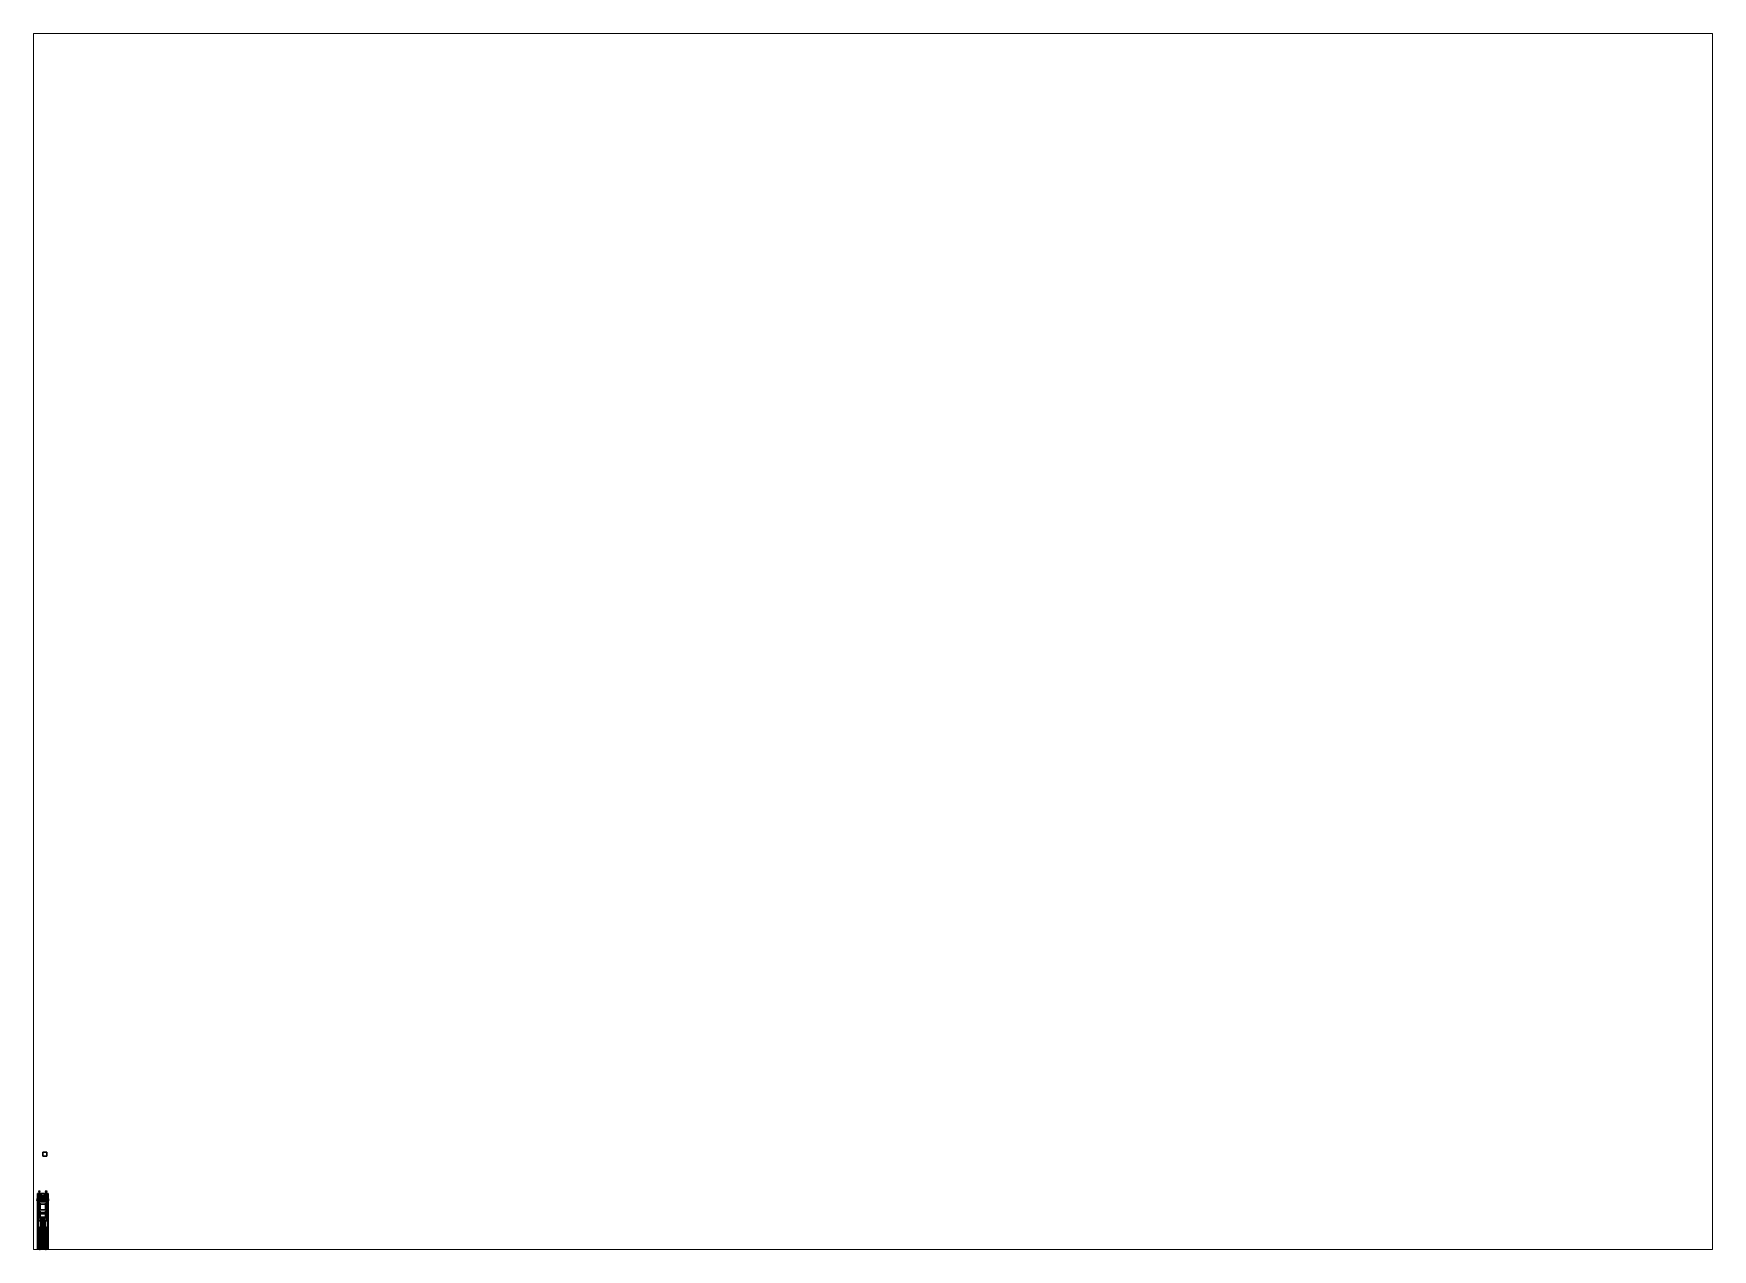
# Paper-space layout 'Layout1' of a CAD drawing. Header units: millimetres. Extents: x 28 to 251, y 20 to 181.
# The model-space entities are those that its viewports show. They can reach past a viewport. Long polylines and large blocks are cut down to what shows.
import ezdxf

# ---------------------------------------------------------------- set-up
doc = ezdxf.new("R2010")
doc.units = ezdxf.units.MM
doc.header["$MEASUREMENT"] = 0
for name, color, linetype in [('boiler', 1, 'Continuous'), ('cab', 3, 'Continuous'), ('cyl2', 1, 'Continuous'), ('cylinders', 1, 'Continuous'), ('rods', 3, 'Continuous'), ('rods2', 3, 'Continuous'), ('wheels', 2, 'Continuous')]:
    doc.layers.add(name, color=color, linetype=linetype)

msp = doc.modelspace()

# ---------------------------------------------------------------- linework, layer by layer
at = {"extrusion": (-1, 0, 0)}
for p, q in [((-1.33, 0.28, 1.99), (-0.2, 0.28, 1.99)), ((0.2, 0.28, 1.99), (1.33, 0.28, 1.99))]:
    msp.add_line(p, q, dxfattribs=at)
for points in [[(1, 19.35, -1.35), (1, 19.35, -2.35), (0, 19.35, -2.35), (0, 19.35, -1.35)], [(1, 19.35, -2.35), (1, 18.35, -2.35), (0, 18.35, -2.35), (0, 19.35, -2.35)], [(0, 19.35, -2.35), (0, 18.35, -2.35), (0, 18.35, -1.35), (0, 19.35, -1.35)], [(0, 19.35, -1.35), (0, 18.35, -1.35), (1, 18.35, -1.35), (1, 19.35, -1.35)], [(0, 18.35, -1.35), (0, 18.35, -2.35), (1, 18.35, -2.35), (1, 18.35, -1.35)], [(1, 18.35, -1.35), (1, 18.35, -2.35), (1, 19.35, -2.35), (1, 19.35, -1.35)], [(-1.33, 8.88, 3.1), (-1.37, 8.86, 3.08), (-1.37, 3.06, 3.08), (-1.33, 3.06, 3.1)], [(-1.33, 8.88, 1.2), (-1.37, 8.86, 1.2), (-1.37, 8.86, 3.07), (-1.33, 8.88, 3.1)], [(-1.37, 8.86, 3.08), (-1.37, 8.8, 3.03), (-1.37, 3.06, 3.03), (-1.37, 3.06, 3.08)], [(-1.37, 8.86, 1.2), (-1.37, 8.8, 1.2), (-1.37, 8.8, 3.02), (-1.37, 8.86, 3.07)], [(-1.37, 8.8, 3.03), (-1.33, 8.78, 3), (-1.33, 3.06, 3), (-1.37, 3.06, 3.03)], [(-1.37, 8.8, 1.2), (-1.33, 8.78, 1.2), (-1.33, 8.78, 3), (-1.37, 8.8, 3.02)], [(-1.33, 8.88, 3.1), (-1.33, 3.06, 3.1), (-1.23, 4.12, 3.1), (-1.23, 6.8, 3.1)], [(1.33, 8.88, 3.1), (1.33, 8.88, 1.2), (-1.33, 8.88, 1.2), (-1.33, 8.88, 3.1)], [(-1.33, 8.88, 3.1), (-1.23, 6.8, 3.1), (-0.31, 7.3, 3.1), (-0.31, 8.03, 3.1)], [(-0.25, 8.16, 3.1), (-1.33, 8.88, 3.1), (-0.31, 8.03, 3.1), (-0.25, 8.16, 3.1)], [(-0.11, 8.26, 3.1), (-1.33, 8.88, 3.1), (-0.25, 8.16, 3.1), (-0.11, 8.26, 3.1)], [(-1.33, 8.88, 3.1), (-0.11, 8.26, 3.1), (0.11, 8.26, 3.1), (1.33, 8.88, 3.1)], [(-1.33, 8.88, 0.76), (-1.33, 8.8, 0.76), (-1.33, 8.8, 1.2), (-1.33, 8.88, 1.2)], [(1.33, 8.88, 1.2), (1.33, 8.88, 0.76), (-1.33, 8.88, 0.76), (-1.33, 8.88, 1.2)], [(1.33, 8.88, 0.76), (1.33, 8.8, 0.76), (-1.33, 8.8, 0.76), (-1.33, 8.88, 0.76)], [(-1.33, 8.8, 1.2), (-1.33, 8.8, 0.76), (1.33, 8.8, 0.76), (1.33, 8.8, 1.2)], [(-1.33, 8.78, 1.2), (-1.33, 2.87, 2.54), (-1.33, 3.06, 3), (-1.33, 8.78, 3)], [(-1.33, 8.78, 1.2), (-1.33, 2.77, 1.2), (-1.33, 2.77, 2.54), (-1.33, 2.87, 2.54)], [(-1.1, 9.47, 1.01), (-0.71, 9.47, 0.85), (-0.87, 9.47, 0.78), (-1.03, 9.47, 0.85)], [(-1.03, 9.47, 1.17), (-0.64, 9.47, 1.01), (-0.71, 9.47, 0.85), (-1.1, 9.47, 1.01)], [(-0.92, 9.4, 1.01), (-0.91, 9.4, 1.05), (-1.03, 9.47, 1.17), (-1.1, 9.47, 1.01)], [(-0.91, 9.4, 0.97), (-0.92, 9.4, 1.01), (-1.1, 9.47, 1.01), (-1.03, 9.47, 0.85)], [(-0.87, 9.47, 1.24), (-0.71, 9.47, 1.17), (-0.64, 9.47, 1.01), (-1.03, 9.47, 1.17)], [(-0.91, 9.4, 1.05), (-0.87, 9.4, 1.06), (-0.87, 9.47, 1.24), (-1.03, 9.47, 1.17)], [(-0.87, 9.4, 0.96), (-0.91, 9.4, 0.97), (-1.03, 9.47, 0.85), (-0.87, 9.47, 0.78)], [(-1.02, 8.88, 1.01), (-0.98, 8.88, 1.12), (-0.91, 9.28, 1.05), (-0.93, 9.28, 1.01)], [(-0.98, 8.88, 0.9), (-1.02, 8.88, 1.01), (-0.93, 9.28, 1.01), (-0.91, 9.28, 0.97)], [(-1, 8.8, 0.91), (-1, 2.1, 0.91), (-1, 2.1, 1.2), (-1, 8.8, 1.2)], [(1, 8.8, 0.91), (1, 2.1, 0.91), (-1, 2.1, 0.91), (-1, 8.8, 0.91)], [(-0.98, 8.88, 1.12), (-0.87, 8.88, 1.16), (-0.87, 9.28, 1.07), (-0.91, 9.28, 1.05)], [(-0.87, 8.88, 0.86), (-0.98, 8.88, 0.9), (-0.91, 9.28, 0.97), (-0.87, 9.28, 0.95)], [(-0.93, 9.28, 1.01), (-0.91, 9.28, 1.05), (-0.91, 9.28, 1.05), (-0.92, 9.28, 1.01)], [(-0.91, 9.28, 0.97), (-0.93, 9.28, 1.01), (-0.92, 9.28, 1.01), (-0.91, 9.28, 0.97)], [(-0.92, 9.28, 1.01), (-0.91, 9.28, 1.05), (-0.91, 9.4, 1.05), (-0.92, 9.4, 1.01)], [(-0.91, 9.28, 0.97), (-0.92, 9.28, 1.01), (-0.92, 9.4, 1.01), (-0.91, 9.4, 0.97)], [(-0.91, 9.28, 1.05), (-0.87, 9.28, 1.06), (-0.87, 9.4, 1.06), (-0.91, 9.4, 1.05)], [(-0.87, 9.28, 0.96), (-0.91, 9.28, 0.97), (-0.91, 9.4, 0.97), (-0.87, 9.4, 0.96)], [(-0.91, 9.28, 1.05), (-0.87, 9.28, 1.07), (-0.87, 9.28, 1.06), (-0.91, 9.28, 1.05)], [(-0.87, 9.28, 0.95), (-0.91, 9.28, 0.97), (-0.91, 9.28, 0.97), (-0.87, 9.28, 0.96)], [(-0.87, 9.4, 1.06), (-0.83, 9.4, 1.05), (-0.71, 9.47, 1.17), (-0.87, 9.47, 1.24)], [(-0.83, 9.4, 0.97), (-0.87, 9.4, 0.96), (-0.87, 9.47, 0.78), (-0.71, 9.47, 0.85)], [(-0.87, 9.28, 1.06), (-0.83, 9.28, 1.05), (-0.83, 9.4, 1.05), (-0.87, 9.4, 1.06)], [(-0.83, 9.28, 0.97), (-0.87, 9.28, 0.96), (-0.87, 9.4, 0.96), (-0.83, 9.4, 0.97)], [(-0.83, 9.28, 0.97), (-0.87, 9.28, 0.95), (-0.87, 9.28, 0.96), (-0.83, 9.28, 0.97)], [(-0.87, 9.28, 1.07), (-0.83, 9.28, 1.05), (-0.83, 9.28, 1.05), (-0.87, 9.28, 1.06)], [(-0.87, 8.88, 1.16), (-0.76, 8.88, 1.12), (-0.83, 9.28, 1.05), (-0.87, 9.28, 1.07)], [(-0.76, 8.88, 0.9), (-0.87, 8.88, 0.86), (-0.87, 9.28, 0.95), (-0.83, 9.28, 0.97)], [(-0.83, 9.4, 1.05), (-0.82, 9.4, 1.01), (-0.64, 9.47, 1.01), (-0.71, 9.47, 1.17)], [(-0.82, 9.4, 1.01), (-0.83, 9.4, 0.97), (-0.71, 9.47, 0.85), (-0.64, 9.47, 1.01)], [(-0.83, 9.28, 1.05), (-0.82, 9.28, 1.01), (-0.82, 9.4, 1.01), (-0.83, 9.4, 1.05)], [(-0.82, 9.28, 1.01), (-0.83, 9.28, 0.97), (-0.83, 9.4, 0.97), (-0.82, 9.4, 1.01)], [(-0.81, 9.28, 1.01), (-0.83, 9.28, 0.97), (-0.83, 9.28, 0.97), (-0.82, 9.28, 1.01)], [(-0.83, 9.28, 1.05), (-0.81, 9.28, 1.01), (-0.82, 9.28, 1.01), (-0.83, 9.28, 1.05)], [(-0.76, 8.88, 1.12), (-0.72, 8.88, 1.01), (-0.81, 9.28, 1.01), (-0.83, 9.28, 1.05)], [(-0.72, 8.88, 1.01), (-0.76, 8.88, 0.9), (-0.83, 9.28, 0.97), (-0.81, 9.28, 1.01)], [(1.33, 8.88, 3.1), (0.11, 8.26, 3.1), (0.25, 8.16, 3.1), (1.33, 8.88, 3.1)], [(1.33, 8.88, 3.1), (0.25, 8.16, 3.1), (0.31, 8.03, 3.1), (1.33, 8.88, 3.1)], [(0.31, 8.03, 3.1), (0.31, 7.3, 3.1), (1.23, 6.8, 3.1), (1.33, 8.88, 3.1)], [(0.83, 9.4, 0.97), (0.82, 9.4, 1.01), (0.64, 9.47, 1.01), (0.71, 9.47, 0.85)], [(0.64, 9.47, 1.01), (1.03, 9.47, 0.85), (0.87, 9.47, 0.78), (0.71, 9.47, 0.85)], [(0.82, 9.4, 1.01), (0.83, 9.4, 1.05), (0.71, 9.47, 1.17), (0.64, 9.47, 1.01)], [(0.71, 9.47, 1.17), (1.1, 9.47, 1.01), (1.03, 9.47, 0.85), (0.64, 9.47, 1.01)], [(0.87, 9.4, 0.96), (0.83, 9.4, 0.97), (0.71, 9.47, 0.85), (0.87, 9.47, 0.78)], [(0.83, 9.4, 1.05), (0.87, 9.4, 1.06), (0.87, 9.47, 1.24), (0.71, 9.47, 1.17)], [(0.87, 9.47, 1.24), (1.03, 9.47, 1.17), (1.1, 9.47, 1.01), (0.71, 9.47, 1.17)], [(0.76, 8.88, 0.9), (0.72, 8.88, 1.01), (0.81, 9.28, 1.01), (0.83, 9.28, 0.97)], [(0.72, 8.88, 1.01), (0.76, 8.88, 1.12), (0.83, 9.28, 1.05), (0.81, 9.28, 1.01)], [(0.87, 8.88, 0.86), (0.76, 8.88, 0.9), (0.83, 9.28, 0.97), (0.87, 9.28, 0.95)], [(0.76, 8.88, 1.12), (0.87, 8.88, 1.16), (0.87, 9.28, 1.07), (0.83, 9.28, 1.05)], [(0.83, 9.28, 0.97), (0.81, 9.28, 1.01), (0.82, 9.28, 1.01), (0.83, 9.28, 0.97)], [(0.81, 9.28, 1.01), (0.83, 9.28, 1.05), (0.83, 9.28, 1.05), (0.82, 9.28, 1.01)], [(0.83, 9.28, 0.97), (0.82, 9.28, 1.01), (0.82, 9.4, 1.01), (0.83, 9.4, 0.97)], [(0.82, 9.28, 1.01), (0.83, 9.28, 1.05), (0.83, 9.4, 1.05), (0.82, 9.4, 1.01)], [(0.87, 9.28, 0.96), (0.83, 9.28, 0.97), (0.83, 9.4, 0.97), (0.87, 9.4, 0.96)], [(0.83, 9.28, 1.05), (0.87, 9.28, 1.06), (0.87, 9.4, 1.06), (0.83, 9.4, 1.05)], [(0.87, 9.28, 0.95), (0.83, 9.28, 0.97), (0.83, 9.28, 0.97), (0.87, 9.28, 0.96)], [(0.83, 9.28, 1.05), (0.87, 9.28, 1.07), (0.87, 9.28, 1.06), (0.83, 9.28, 1.05)], [(0.91, 9.4, 0.97), (0.87, 9.4, 0.96), (0.87, 9.47, 0.78), (1.03, 9.47, 0.85)], [(0.87, 9.4, 1.06), (0.91, 9.4, 1.05), (1.03, 9.47, 1.17), (0.87, 9.47, 1.24)], [(0.91, 9.28, 0.97), (0.87, 9.28, 0.96), (0.87, 9.4, 0.96), (0.91, 9.4, 0.97)], [(0.87, 9.28, 1.06), (0.91, 9.28, 1.05), (0.91, 9.4, 1.05), (0.87, 9.4, 1.06)], [(0.98, 8.88, 0.9), (0.87, 8.88, 0.86), (0.87, 9.28, 0.95), (0.91, 9.28, 0.97)], [(0.87, 8.88, 1.16), (0.98, 8.88, 1.12), (0.91, 9.28, 1.05), (0.87, 9.28, 1.07)], [(0.87, 9.28, 1.07), (0.91, 9.28, 1.05), (0.91, 9.28, 1.05), (0.87, 9.28, 1.06)], [(0.91, 9.28, 0.97), (0.87, 9.28, 0.95), (0.87, 9.28, 0.96), (0.91, 9.28, 0.97)], [(0.92, 9.4, 1.01), (0.91, 9.4, 0.97), (1.03, 9.47, 0.85), (1.1, 9.47, 1.01)], [(0.91, 9.4, 1.05), (0.92, 9.4, 1.01), (1.1, 9.47, 1.01), (1.03, 9.47, 1.17)], [(0.92, 9.28, 1.01), (0.91, 9.28, 0.97), (0.91, 9.4, 0.97), (0.92, 9.4, 1.01)], [(0.91, 9.28, 1.05), (0.92, 9.28, 1.01), (0.92, 9.4, 1.01), (0.91, 9.4, 1.05)], [(1.02, 8.88, 1.01), (0.98, 8.88, 0.9), (0.91, 9.28, 0.97), (0.93, 9.28, 1.01)], [(0.98, 8.88, 1.12), (1.02, 8.88, 1.01), (0.93, 9.28, 1.01), (0.91, 9.28, 1.05)], [(0.91, 9.28, 1.05), (0.93, 9.28, 1.01), (0.92, 9.28, 1.01), (0.91, 9.28, 1.05)], [(0.93, 9.28, 1.01), (0.91, 9.28, 0.97), (0.91, 9.28, 0.97), (0.92, 9.28, 1.01)], [(1, 2.1, 1.2), (1, 2.1, 0.91), (1, 8.8, 0.91), (1, 8.8, 1.2)], [(1.23, 6.8, 3.1), (1.23, 4.12, 3.1), (1.33, 3.06, 3.1), (1.33, 8.88, 3.1)], [(1.37, 8.86, 3.08), (1.33, 8.88, 3.1), (1.33, 3.06, 3.1), (1.37, 3.06, 3.08)], [(1.37, 8.86, 1.2), (1.33, 8.88, 1.2), (1.33, 8.88, 3.1), (1.37, 8.86, 3.07)], [(1.33, 8.8, 1.2), (1.33, 8.8, 0.76), (1.33, 8.88, 0.76), (1.33, 8.88, 1.2)], [(1.33, 8.78, 3), (1.37, 8.8, 3.03), (1.37, 3.06, 3.03), (1.33, 3.06, 3)], [(1.33, 8.78, 1.2), (1.37, 8.8, 1.2), (1.37, 8.8, 3.02), (1.33, 8.78, 3)], [(1.33, 3.06, 3), (1.33, 2.87, 2.54), (1.33, 8.78, 1.2), (1.33, 8.78, 3)], [(1.33, 2.77, 2.54), (1.33, 2.77, 1.2), (1.33, 8.78, 1.2), (1.33, 2.87, 2.54)], [(1.37, 8.8, 3.03), (1.37, 8.86, 3.08), (1.37, 3.06, 3.08), (1.37, 3.06, 3.03)], [(1.37, 8.8, 1.2), (1.37, 8.86, 1.2), (1.37, 8.86, 3.07), (1.37, 8.8, 3.02)], [(-1.48, 7.56, 1.24), (-1.52, 7.52, 1.2), (-1.52, 7.52, 3.27), (-1.48, 7.56, 3.27)], [(-1.48, 7.56, 3.27), (-1.52, 7.52, 3.27), (-1.45, 7.52, 3.52), (-1.41, 7.56, 3.48)], [(-1.32, 7.56, 1.24), (-1.32, 7.52, 1.2), (-1.52, 7.52, 1.2), (-1.48, 7.56, 1.24)], [(-1.52, 7.52, 1.2), (-1.48, 7.48, 1.24), (-1.48, 7.48, 3.27), (-1.52, 7.52, 3.27)], [(-1.52, 7.52, 3.27), (-1.48, 7.48, 3.27), (-1.41, 7.48, 3.48), (-1.45, 7.52, 3.52)], [(-1.32, 7.52, 1.2), (-1.32, 7.48, 1.24), (-1.48, 7.48, 1.24), (-1.52, 7.52, 1.2)], [(-1.48, 7.11, 1.24), (-1.52, 7.07, 1.2), (-1.52, 7.07, 3.27), (-1.48, 7.11, 3.27)], [(-1.32, 7.11, 1.24), (-1.32, 7.07, 1.2), (-1.52, 7.07, 1.2), (-1.48, 7.11, 1.24)], [(-1.48, 7.11, 3.27), (-1.52, 7.07, 3.27), (-1.45, 7.07, 3.52), (-1.41, 7.11, 3.48)], [(-1.52, 7.07, 1.2), (-1.48, 7.03, 1.24), (-1.48, 7.03, 3.27), (-1.52, 7.07, 3.27)], [(-1.32, 7.07, 1.2), (-1.32, 7.03, 1.24), (-1.48, 7.03, 1.24), (-1.52, 7.07, 1.2)], [(-1.52, 7.07, 3.27), (-1.48, 7.03, 3.27), (-1.41, 7.03, 3.48), (-1.45, 7.07, 3.52)], [(-1.44, 7.52, 1.28), (-1.48, 7.56, 1.24), (-1.48, 7.56, 3.27), (-1.44, 7.52, 3.27)], [(-1.44, 7.52, 3.27), (-1.48, 7.56, 3.27), (-1.41, 7.56, 3.48), (-1.37, 7.52, 3.44)], [(-1.32, 7.52, 1.28), (-1.32, 7.56, 1.24), (-1.48, 7.56, 1.24), (-1.44, 7.52, 1.28)], [(-1.48, 7.48, 1.24), (-1.44, 7.52, 1.28), (-1.44, 7.52, 3.27), (-1.48, 7.48, 3.27)], [(-1.48, 7.48, 3.27), (-1.44, 7.52, 3.27), (-1.37, 7.52, 3.44), (-1.41, 7.48, 3.48)], [(-1.32, 7.48, 1.24), (-1.32, 7.52, 1.28), (-1.44, 7.52, 1.28), (-1.48, 7.48, 1.24)], [(-1.44, 7.07, 1.28), (-1.48, 7.11, 1.24), (-1.48, 7.11, 3.27), (-1.44, 7.07, 3.27)], [(-1.32, 7.07, 1.28), (-1.32, 7.11, 1.24), (-1.48, 7.11, 1.24), (-1.44, 7.07, 1.28)], [(-1.44, 7.07, 3.27), (-1.48, 7.11, 3.27), (-1.41, 7.11, 3.48), (-1.37, 7.07, 3.44)], [(-1.48, 7.03, 1.24), (-1.44, 7.07, 1.28), (-1.44, 7.07, 3.27), (-1.48, 7.03, 3.27)], [(-1.32, 7.03, 1.24), (-1.32, 7.07, 1.28), (-1.44, 7.07, 1.28), (-1.48, 7.03, 1.24)], [(-1.48, 7.03, 3.27), (-1.44, 7.07, 3.27), (-1.37, 7.07, 3.44), (-1.41, 7.03, 3.48)], [(-1.09, 7.52, 3.52), (-1.13, 7.56, 3.48), (-1.41, 7.56, 3.48), (-1.45, 7.52, 3.52)], [(-1.13, 7.48, 3.48), (-1.09, 7.52, 3.52), (-1.45, 7.52, 3.52), (-1.41, 7.48, 3.48)], [(-1.09, 7.07, 3.52), (-1.13, 7.11, 3.48), (-1.41, 7.11, 3.48), (-1.45, 7.07, 3.52)], [(-1.13, 7.03, 3.48), (-1.09, 7.07, 3.52), (-1.45, 7.07, 3.52), (-1.41, 7.03, 3.48)], [(-1.33, 7.45, 1.69), (-1.33, 7.45, 1.63), (-1.42, 7.41, 1.63), (-1.42, 7.41, 1.69)], [(-1.33, 7.45, 1.63), (-1.33, 7.14, 1.63), (-1.42, 7.18, 1.63), (-1.42, 7.41, 1.63)], [(-1.42, 7.41, 1.69), (-1.42, 7.18, 1.69), (-1.33, 7.14, 1.69), (-1.33, 7.45, 1.69)], [(-1.42, 7.41, 1.27), (-1.42, 7.18, 1.27), (-1.33, 7.14, 1.27), (-1.33, 7.45, 1.27)], [(-1.33, 7.45, 1.27), (-1.33, 7.45, 1.21), (-1.42, 7.41, 1.21), (-1.42, 7.41, 1.27)], [(-1.33, 7.45, 1.21), (-1.33, 7.14, 1.21), (-1.42, 7.18, 1.21), (-1.42, 7.41, 1.21)], [(-1.42, 7.41, 2.1), (-1.42, 7.18, 2.1), (-1.33, 7.14, 2.1), (-1.33, 7.45, 2.1)], [(-1.33, 7.45, 2.1), (-1.33, 7.45, 2.04), (-1.42, 7.41, 2.04), (-1.42, 7.41, 2.1)], [(-1.33, 7.45, 2.04), (-1.33, 7.14, 2.04), (-1.42, 7.18, 2.04), (-1.42, 7.41, 2.04)], [(-1.33, 7.45, 2.45), (-1.33, 7.14, 2.45), (-1.42, 7.18, 2.45), (-1.42, 7.41, 2.45)], [(-1.33, 7.45, 2.51), (-1.33, 7.45, 2.45), (-1.42, 7.41, 2.45), (-1.42, 7.41, 2.51)], [(-1.42, 7.41, 2.51), (-1.42, 7.18, 2.51), (-1.33, 7.14, 2.51), (-1.33, 7.45, 2.51)], [(-1.42, 7.41, 1.63), (-1.42, 7.18, 1.63), (-1.42, 7.18, 1.69), (-1.42, 7.41, 1.69)], [(-1.42, 7.41, 1.21), (-1.42, 7.18, 1.21), (-1.42, 7.18, 1.27), (-1.42, 7.41, 1.27)], [(-1.42, 7.41, 2.04), (-1.42, 7.18, 2.04), (-1.42, 7.18, 2.1), (-1.42, 7.41, 2.1)], [(-1.42, 7.41, 2.45), (-1.42, 7.18, 2.45), (-1.42, 7.18, 2.51), (-1.42, 7.41, 2.51)], [(-1.42, 7.18, 1.69), (-1.42, 7.18, 1.63), (-1.33, 7.14, 1.63), (-1.33, 7.14, 1.69)], [(-1.42, 7.18, 1.27), (-1.42, 7.18, 1.21), (-1.33, 7.14, 1.21), (-1.33, 7.14, 1.27)], [(-1.42, 7.18, 2.1), (-1.42, 7.18, 2.04), (-1.33, 7.14, 2.04), (-1.33, 7.14, 2.1)], [(-1.42, 7.18, 2.51), (-1.42, 7.18, 2.45), (-1.33, 7.14, 2.45), (-1.33, 7.14, 2.51)], [(-1.13, 7.56, 3.48), (-1.17, 7.52, 3.44), (-1.37, 7.52, 3.44), (-1.41, 7.56, 3.48)], [(-1.17, 7.52, 3.44), (-1.13, 7.48, 3.48), (-1.41, 7.48, 3.48), (-1.37, 7.52, 3.44)], [(-1.13, 7.11, 3.48), (-1.17, 7.07, 3.44), (-1.37, 7.07, 3.44), (-1.41, 7.11, 3.48)], [(-1.17, 7.07, 3.44), (-1.13, 7.03, 3.48), (-1.41, 7.03, 3.48), (-1.37, 7.07, 3.44)], [(-0.31, 7.3, 3.1), (-1.23, 6.8, 3.1), (-0.25, 7.17, 3.1), (-0.31, 7.3, 3.1)], [(-0.25, 7.17, 3.1), (-1.23, 6.8, 3.1), (-0.11, 7.07, 3.1), (-0.25, 7.17, 3.1)], [(-0.11, 7.07, 3.1), (-1.23, 6.8, 3.1), (1.23, 6.8, 3.1), (0.11, 7.07, 3.1)], [(-1.23, 6.8, 3.1), (-1.23, 6.8, 2.67), (1.23, 6.8, 2.67), (1.23, 6.8, 3.1)], [(-1.23, 4.12, 3.1), (-1.23, 4.12, 2.67), (-1.23, 6.8, 2.67), (-1.23, 6.8, 3.1)], [(-0.7, 6.17, 3.21), (0.7, 6.17, 3.21), (1.23, 6.8, 2.67), (-1.23, 6.8, 2.67)], [(-1.23, 4.12, 2.67), (-0.7, 4.79, 3.21), (-0.7, 6.17, 3.21), (-1.23, 6.8, 2.67)], [(-1.23, 4.12, 2.67), (1.23, 4.12, 2.67), (0.7, 4.79, 3.21), (-0.7, 4.79, 3.21)], [(-1.06, 7.56, 3.27), (-1.1, 7.52, 3.27), (-1.17, 7.52, 3.44), (-1.13, 7.56, 3.48)], [(-1.1, 7.52, 3.27), (-1.06, 7.48, 3.27), (-1.13, 7.48, 3.48), (-1.17, 7.52, 3.44)], [(-1.06, 7.11, 3.27), (-1.1, 7.07, 3.27), (-1.17, 7.07, 3.44), (-1.13, 7.11, 3.48)], [(-1.1, 7.07, 3.27), (-1.06, 7.03, 3.27), (-1.13, 7.03, 3.48), (-1.17, 7.07, 3.44)], [(-1.02, 7.52, 3.27), (-1.06, 7.56, 3.27), (-1.13, 7.56, 3.48), (-1.09, 7.52, 3.52)], [(-1.06, 7.48, 3.27), (-1.02, 7.52, 3.27), (-1.09, 7.52, 3.52), (-1.13, 7.48, 3.48)], [(-1.02, 7.07, 3.27), (-1.06, 7.11, 3.27), (-1.13, 7.11, 3.48), (-1.09, 7.07, 3.52)], [(-1.06, 7.03, 3.27), (-1.02, 7.07, 3.27), (-1.09, 7.07, 3.52), (-1.13, 7.03, 3.48)], [(-1.06, 7.56, 3.1), (-1.1, 7.52, 3.1), (-1.1, 7.52, 3.27), (-1.06, 7.56, 3.27)], [(-1.1, 7.52, 3.1), (-1.06, 7.48, 3.1), (-1.06, 7.48, 3.27), (-1.1, 7.52, 3.27)], [(-1.06, 7.11, 3.1), (-1.1, 7.07, 3.1), (-1.1, 7.07, 3.27), (-1.06, 7.11, 3.27)], [(-1.1, 7.07, 3.1), (-1.06, 7.03, 3.1), (-1.06, 7.03, 3.27), (-1.1, 7.07, 3.27)], [(-1.02, 7.52, 3.1), (-1.06, 7.56, 3.1), (-1.06, 7.56, 3.27), (-1.02, 7.52, 3.27)], [(-1.06, 7.48, 3.1), (-1.02, 7.52, 3.1), (-1.02, 7.52, 3.27), (-1.06, 7.48, 3.27)], [(-1.02, 7.07, 3.1), (-1.06, 7.11, 3.1), (-1.06, 7.11, 3.27), (-1.02, 7.07, 3.27)], [(-1.06, 7.03, 3.1), (-1.02, 7.07, 3.1), (-1.02, 7.07, 3.27), (-1.06, 7.03, 3.27)], [(-0.84, 8.44, 0.91), (-0.84, 8.07, 0.44), (-1, 8.07, 0.44), (-1, 8.44, 0.91)], [(-1, 8.44, 0.91), (-1, 8.07, 0.44), (-1, 8.07, 0.58), (-1, 8.36, 0.91)], [(-1, 8.36, 0.91), (-1, 8.07, 0.58), (-0.84, 8.07, 0.58), (-0.84, 8.36, 0.91)], [(-0.84, 8.07, 0.44), (-0.84, 8.07, 0.19), (-1, 8.07, 0.19), (-1, 8.07, 0.44)], [(-1, 8.07, 0.19), (-1, 7.59, 0.19), (-1, 7.59, 0.58), (-1, 8.07, 0.58)], [(-0.84, 8.07, 0.19), (-0.84, 7.59, 0.19), (-1, 7.59, 0.19), (-1, 8.07, 0.19)], [(-0.84, 7.94, 0.63), (-0.84, 8.07, 0.58), (-1, 8.07, 0.58), (-1, 7.94, 0.63)], [(-1, 8.07, 0.58), (-1, 7.59, 0.58), (-1, 7.72, 0.63), (-1, 7.94, 0.63)], [(-1, 7.94, 0.63), (-1, 7.72, 0.63), (-0.84, 7.72, 0.63), (-0.84, 7.94, 0.63)], [(-1, 7.72, 0.63), (-1, 7.59, 0.58), (-0.84, 7.59, 0.58), (-0.84, 7.72, 0.63)], [(-1, 7.59, 0.44), (-1, 7.59, 0.19), (-0.84, 7.59, 0.19), (-0.84, 7.59, 0.44)], [(-0.84, 7.3, 0.91), (-0.84, 7.59, 0.58), (-1, 7.59, 0.58), (-1, 7.3, 0.91)], [(-1, 7.59, 0.58), (-1, 7.59, 0.44), (-1, 7.22, 0.91), (-1, 7.3, 0.91)], [(-1, 7.22, 0.91), (-1, 7.59, 0.44), (-0.84, 7.59, 0.44), (-0.84, 7.22, 0.91)], [(-1, 6.46, 0.91), (-1, 6.09, 0.44), (-1, 6.09, 0.58), (-1, 6.38, 0.91)], [(-0.84, 6.46, 0.91), (-0.84, 6.09, 0.44), (-1, 6.09, 0.44), (-1, 6.46, 0.91)], [(-1, 6.38, 0.91), (-1, 6.09, 0.58), (-0.84, 6.09, 0.58), (-0.84, 6.38, 0.91)], [(-1, 6.09, 0.19), (-1, 5.61, 0.19), (-1, 5.61, 0.58), (-1, 6.09, 0.58)], [(-0.84, 6.09, 0.44), (-0.84, 6.09, 0.19), (-1, 6.09, 0.19), (-1, 6.09, 0.44)], [(-0.84, 6.09, 0.19), (-0.84, 5.61, 0.19), (-1, 5.61, 0.19), (-1, 6.09, 0.19)], [(-1, 6.09, 0.58), (-1, 5.61, 0.58), (-1, 5.74, 0.63), (-1, 5.96, 0.63)], [(-0.84, 5.96, 0.63), (-0.84, 6.09, 0.58), (-1, 6.09, 0.58), (-1, 5.96, 0.63)], [(-1, 5.96, 0.63), (-1, 5.74, 0.63), (-0.84, 5.74, 0.63), (-0.84, 5.96, 0.63)], [(-1, 5.74, 0.63), (-1, 5.61, 0.58), (-0.84, 5.61, 0.58), (-0.84, 5.74, 0.63)], [(-1, 5.61, 0.44), (-1, 5.61, 0.19), (-0.84, 5.61, 0.19), (-0.84, 5.61, 0.44)], [(-1, 5.24, 0.91), (-1, 5.61, 0.44), (-0.84, 5.61, 0.44), (-0.84, 5.24, 0.91)], [(-1, 5.61, 0.58), (-1, 5.61, 0.44), (-1, 5.24, 0.91), (-1, 5.32, 0.91)], [(-0.84, 5.32, 0.91), (-0.84, 5.61, 0.58), (-1, 5.61, 0.58), (-1, 5.32, 0.91)], [(-0.84, 4.5, 0.91), (-0.84, 4.13, 0.44), (-1, 4.13, 0.44), (-1, 4.5, 0.91)], [(-1, 4.5, 0.91), (-1, 4.13, 0.44), (-1, 4.13, 0.58), (-1, 4.42, 0.91)], [(-1, 4.42, 0.91), (-1, 4.13, 0.58), (-0.84, 4.13, 0.58), (-0.84, 4.42, 0.91)], [(-0.97, 8.32, 0.91), (-0.97, 7.83, 0.66), (-0.97, 7.83, 0.66), (-0.97, 7.34, 0.91)], [(-0.97, 8.22, 0.79), (-0.97, 7.98, 0.67), (-0.97, 7.83, 0.66), (-0.97, 8.32, 0.91)], [(-0.87, 8.32, 0.91), (-0.87, 8.22, 0.79), (-0.97, 8.22, 0.79), (-0.97, 8.32, 0.91)], [(-0.87, 8.22, 0.79), (-0.87, 7.98, 0.67), (-0.97, 7.98, 0.67), (-0.97, 8.22, 0.79)], [(-0.97, 7.83, 0.66), (-0.97, 7.98, 0.67), (-0.87, 7.98, 0.67), (-0.87, 7.83, 0.66)], [(-0.97, 7.83, 0.66), (-0.97, 7.68, 0.67), (-0.97, 7.44, 0.79), (-0.97, 7.34, 0.91)], [(-0.87, 7.83, 0.66), (-0.87, 7.68, 0.67), (-0.97, 7.68, 0.67), (-0.97, 7.83, 0.66)], [(-0.97, 7.44, 0.79), (-0.97, 7.68, 0.67), (-0.87, 7.68, 0.67), (-0.87, 7.44, 0.79)], [(-0.97, 7.34, 0.91), (-0.97, 7.44, 0.79), (-0.87, 7.44, 0.79), (-0.87, 7.34, 0.91)], [(-0.87, 6.34, 0.91), (-0.87, 6.24, 0.79), (-0.97, 6.24, 0.79), (-0.97, 6.34, 0.91)], [(-0.97, 6.24, 0.79), (-0.97, 6, 0.67), (-0.97, 5.85, 0.66), (-0.97, 6.34, 0.91)], [(-0.97, 6.34, 0.91), (-0.97, 5.85, 0.66), (-0.97, 5.85, 0.66), (-0.97, 5.36, 0.91)], [(-0.87, 6.24, 0.79), (-0.87, 6, 0.67), (-0.97, 6, 0.67), (-0.97, 6.24, 0.79)], [(-0.97, 5.85, 0.66), (-0.97, 6, 0.67), (-0.87, 6, 0.67), (-0.87, 5.85, 0.66)], [(-0.87, 5.85, 0.66), (-0.87, 5.7, 0.67), (-0.97, 5.7, 0.67), (-0.97, 5.85, 0.66)], [(-0.97, 5.85, 0.66), (-0.97, 5.7, 0.67), (-0.97, 5.46, 0.79), (-0.97, 5.36, 0.91)], [(-0.97, 5.46, 0.79), (-0.97, 5.7, 0.67), (-0.87, 5.7, 0.67), (-0.87, 5.46, 0.79)], [(-0.97, 5.36, 0.91), (-0.97, 5.46, 0.79), (-0.87, 5.46, 0.79), (-0.87, 5.36, 0.91)], [(-0.97, 4.38, 0.91), (-0.97, 3.89, 0.66), (-0.97, 3.89, 0.66), (-0.97, 3.4, 0.91)], [(-0.97, 4.28, 0.79), (-0.97, 4.04, 0.67), (-0.97, 3.89, 0.66), (-0.97, 4.38, 0.91)], [(-0.87, 4.38, 0.91), (-0.87, 4.28, 0.79), (-0.97, 4.28, 0.79), (-0.97, 4.38, 0.91)], [(-0.87, 4.28, 0.79), (-0.87, 4.04, 0.67), (-0.97, 4.04, 0.67), (-0.97, 4.28, 0.79)], [(-0.87, 7.34, 0.91), (-0.87, 7.83, 0.66), (-0.87, 8.32, 0.91)], [(-0.87, 7.83, 0.66), (-0.87, 7.98, 0.67), (-0.87, 8.22, 0.79), (-0.87, 8.32, 0.91)], [(-0.87, 7.44, 0.79), (-0.87, 7.68, 0.67), (-0.87, 7.83, 0.66), (-0.87, 7.34, 0.91)], [(-0.87, 5.85, 0.66), (-0.87, 6, 0.67), (-0.87, 6.24, 0.79), (-0.87, 6.34, 0.91)], [(-0.87, 5.36, 0.91), (-0.87, 5.85, 0.66), (-0.87, 6.34, 0.91)], [(-0.87, 5.46, 0.79), (-0.87, 5.7, 0.67), (-0.87, 5.85, 0.66), (-0.87, 5.36, 0.91)], [(-0.87, 3.4, 0.91), (-0.87, 3.89, 0.66), (-0.87, 4.38, 0.91)], [(-0.87, 3.89, 0.66), (-0.87, 4.04, 0.67), (-0.87, 4.28, 0.79), (-0.87, 4.38, 0.91)], [(-0.84, 8.07, 0.58), (-0.84, 8.07, 0.44), (-0.84, 8.44, 0.91), (-0.84, 8.36, 0.91)], [(-0.84, 7.59, 0.58), (-0.84, 7.59, 0.19), (-0.84, 8.07, 0.19), (-0.84, 8.07, 0.58)], [(-0.84, 7.72, 0.63), (-0.84, 7.59, 0.58), (-0.84, 8.07, 0.58), (-0.84, 7.94, 0.63)], [(-0.84, 7.22, 0.91), (-0.84, 7.59, 0.44), (-0.84, 7.59, 0.58), (-0.84, 7.3, 0.91)], [(-0.84, 6.09, 0.58), (-0.84, 6.09, 0.44), (-0.84, 6.46, 0.91), (-0.84, 6.38, 0.91)], [(-0.84, 5.61, 0.58), (-0.84, 5.61, 0.19), (-0.84, 6.09, 0.19), (-0.84, 6.09, 0.58)], [(-0.84, 5.74, 0.63), (-0.84, 5.61, 0.58), (-0.84, 6.09, 0.58), (-0.84, 5.96, 0.63)], [(-0.84, 5.24, 0.91), (-0.84, 5.61, 0.44), (-0.84, 5.61, 0.58), (-0.84, 5.32, 0.91)], [(-0.84, 4.13, 0.58), (-0.84, 4.13, 0.44), (-0.84, 4.5, 0.91), (-0.84, 4.42, 0.91)], [(-0.7, 4.79, 3.21), (0.7, 4.79, 3.21), (0.7, 6.17, 3.21), (-0.7, 6.17, 3.21)], [(-0.25, 8.16, 3.15), (-0.25, 8.16, 3.1), (-0.31, 8.03, 3.1), (-0.31, 8.03, 3.15)], [(-0.25, 8.16, 3.15), (-0.31, 8.03, 3.15), (-0.31, 7.3, 3.15), (-0.25, 7.17, 3.15)], [(-0.31, 8.03, 3.15), (-0.31, 8.03, 3.1), (-0.31, 7.3, 3.1), (-0.31, 7.3, 3.15)], [(-0.31, 7.3, 3.15), (-0.31, 7.3, 3.1), (-0.25, 7.17, 3.1), (-0.25, 7.17, 3.15)], [(-0.11, 8.26, 3.15), (-0.11, 8.26, 3.1), (-0.25, 8.16, 3.1), (-0.25, 8.16, 3.15)], [(-0.11, 8.26, 3.15), (-0.25, 8.16, 3.15), (-0.25, 7.17, 3.15), (-0.11, 7.07, 3.15)], [(-0.25, 7.17, 3.15), (-0.25, 7.17, 3.1), (-0.11, 7.07, 3.1), (-0.11, 7.07, 3.15)], [(0.11, 8.26, 3.15), (0.11, 8.26, 3.1), (-0.11, 8.26, 3.1), (-0.11, 8.26, 3.15)], [(0.11, 8.26, 3.15), (-0.11, 8.26, 3.15), (-0.11, 7.07, 3.15), (0.11, 7.07, 3.15)], [(-0.11, 7.07, 3.15), (-0.11, 7.07, 3.1), (0.11, 7.07, 3.1), (0.11, 7.07, 3.15)], [(0.25, 8.16, 3.15), (0.25, 8.16, 3.1), (0.11, 8.26, 3.1), (0.11, 8.26, 3.15)], [(0.25, 8.16, 3.15), (0.11, 8.26, 3.15), (0.11, 7.07, 3.15), (0.25, 7.17, 3.15)], [(0.11, 7.07, 3.15), (0.11, 7.07, 3.1), (0.25, 7.17, 3.1), (0.25, 7.17, 3.15)], [(0.25, 7.17, 3.1), (0.11, 7.07, 3.1), (1.23, 6.8, 3.1), (0.25, 7.17, 3.1)], [(0.31, 8.03, 3.15), (0.31, 8.03, 3.1), (0.25, 8.16, 3.1), (0.25, 8.16, 3.15)], [(0.31, 8.03, 3.15), (0.25, 8.16, 3.15), (0.25, 7.17, 3.15), (0.31, 7.3, 3.15)], [(0.25, 7.17, 3.15), (0.25, 7.17, 3.1), (0.31, 7.3, 3.1), (0.31, 7.3, 3.15)], [(0.31, 7.3, 3.1), (0.25, 7.17, 3.1), (1.23, 6.8, 3.1), (0.31, 7.3, 3.1)], [(0.31, 7.3, 3.15), (0.31, 7.3, 3.1), (0.31, 8.03, 3.1), (0.31, 8.03, 3.15)], [(0.7, 4.79, 3.21), (1.23, 4.12, 2.67), (1.23, 6.8, 2.67), (0.7, 6.17, 3.21)], [(0.84, 8.44, 0.91), (0.84, 8.07, 0.44), (0.84, 8.07, 0.58), (0.84, 8.36, 0.91)], [(1, 8.44, 0.91), (1, 8.07, 0.44), (0.84, 8.07, 0.44), (0.84, 8.44, 0.91)], [(0.84, 8.36, 0.91), (0.84, 8.07, 0.58), (1, 8.07, 0.58), (1, 8.36, 0.91)], [(0.84, 8.07, 0.19), (0.84, 7.59, 0.19), (0.84, 7.59, 0.58), (0.84, 8.07, 0.58)], [(1, 8.07, 0.44), (1, 8.07, 0.19), (0.84, 8.07, 0.19), (0.84, 8.07, 0.44)], [(1, 8.07, 0.19), (1, 7.59, 0.19), (0.84, 7.59, 0.19), (0.84, 8.07, 0.19)], [(0.84, 8.07, 0.58), (0.84, 7.59, 0.58), (0.84, 7.72, 0.63), (0.84, 7.94, 0.63)], [(1, 7.94, 0.63), (1, 8.07, 0.58), (0.84, 8.07, 0.58), (0.84, 7.94, 0.63)], [(0.84, 7.94, 0.63), (0.84, 7.72, 0.63), (1, 7.72, 0.63), (1, 7.94, 0.63)], [(0.84, 7.72, 0.63), (0.84, 7.59, 0.58), (1, 7.59, 0.58), (1, 7.72, 0.63)], [(0.84, 7.59, 0.44), (0.84, 7.59, 0.19), (1, 7.59, 0.19), (1, 7.59, 0.44)], [(0.84, 7.22, 0.91), (0.84, 7.59, 0.44), (1, 7.59, 0.44), (1, 7.22, 0.91)], [(0.84, 7.59, 0.58), (0.84, 7.59, 0.44), (0.84, 7.22, 0.91), (0.84, 7.3, 0.91)], [(1, 7.3, 0.91), (1, 7.59, 0.58), (0.84, 7.59, 0.58), (0.84, 7.3, 0.91)], [(1, 6.46, 0.91), (1, 6.09, 0.44), (0.84, 6.09, 0.44), (0.84, 6.46, 0.91)], [(0.84, 6.46, 0.91), (0.84, 6.09, 0.44), (0.84, 6.09, 0.58), (0.84, 6.38, 0.91)], [(0.84, 6.38, 0.91), (0.84, 6.09, 0.58), (1, 6.09, 0.58), (1, 6.38, 0.91)], [(1, 6.09, 0.44), (1, 6.09, 0.19), (0.84, 6.09, 0.19), (0.84, 6.09, 0.44)], [(0.84, 6.09, 0.19), (0.84, 5.61, 0.19), (0.84, 5.61, 0.58), (0.84, 6.09, 0.58)], [(1, 6.09, 0.19), (1, 5.61, 0.19), (0.84, 5.61, 0.19), (0.84, 6.09, 0.19)], [(1, 5.96, 0.63), (1, 6.09, 0.58), (0.84, 6.09, 0.58), (0.84, 5.96, 0.63)], [(0.84, 6.09, 0.58), (0.84, 5.61, 0.58), (0.84, 5.74, 0.63), (0.84, 5.96, 0.63)], [(0.84, 5.96, 0.63), (0.84, 5.74, 0.63), (1, 5.74, 0.63), (1, 5.96, 0.63)], [(0.84, 5.74, 0.63), (0.84, 5.61, 0.58), (1, 5.61, 0.58), (1, 5.74, 0.63)], [(0.84, 5.61, 0.44), (0.84, 5.61, 0.19), (1, 5.61, 0.19), (1, 5.61, 0.44)], [(1, 5.32, 0.91), (1, 5.61, 0.58), (0.84, 5.61, 0.58), (0.84, 5.32, 0.91)], [(0.84, 5.61, 0.58), (0.84, 5.61, 0.44), (0.84, 5.24, 0.91), (0.84, 5.32, 0.91)], [(0.84, 5.24, 0.91), (0.84, 5.61, 0.44), (1, 5.61, 0.44), (1, 5.24, 0.91)], [(0.84, 4.5, 0.91), (0.84, 4.13, 0.44), (0.84, 4.13, 0.58), (0.84, 4.42, 0.91)], [(1, 4.5, 0.91), (1, 4.13, 0.44), (0.84, 4.13, 0.44), (0.84, 4.5, 0.91)], [(0.84, 4.42, 0.91), (0.84, 4.13, 0.58), (1, 4.13, 0.58), (1, 4.42, 0.91)], [(0.97, 8.32, 0.91), (0.97, 8.22, 0.79), (0.87, 8.22, 0.79), (0.87, 8.32, 0.91)], [(0.87, 8.22, 0.79), (0.87, 7.98, 0.67), (0.87, 7.83, 0.66), (0.87, 8.32, 0.91)], [(0.87, 8.32, 0.91), (0.87, 7.83, 0.66), (0.87, 7.83, 0.66), (0.87, 7.34, 0.91)], [(0.97, 8.22, 0.79), (0.97, 7.98, 0.67), (0.87, 7.98, 0.67), (0.87, 8.22, 0.79)], [(0.87, 7.83, 0.66), (0.87, 7.98, 0.67), (0.97, 7.98, 0.67), (0.97, 7.83, 0.66)], [(0.97, 7.83, 0.66), (0.97, 7.68, 0.67), (0.87, 7.68, 0.67), (0.87, 7.83, 0.66)], [(0.87, 7.83, 0.66), (0.87, 7.68, 0.67), (0.87, 7.44, 0.79), (0.87, 7.34, 0.91)], [(0.87, 7.44, 0.79), (0.87, 7.68, 0.67), (0.97, 7.68, 0.67), (0.97, 7.44, 0.79)], [(0.87, 7.34, 0.91), (0.87, 7.44, 0.79), (0.97, 7.44, 0.79), (0.97, 7.34, 0.91)], [(0.87, 6.34, 0.91), (0.87, 5.85, 0.66), (0.87, 5.85, 0.66), (0.87, 5.36, 0.91)], [(0.87, 6.24, 0.79), (0.87, 6, 0.67), (0.87, 5.85, 0.66), (0.87, 6.34, 0.91)], [(0.97, 6.34, 0.91), (0.97, 6.24, 0.79), (0.87, 6.24, 0.79), (0.87, 6.34, 0.91)], [(0.97, 6.24, 0.79), (0.97, 6, 0.67), (0.87, 6, 0.67), (0.87, 6.24, 0.79)], [(0.87, 5.85, 0.66), (0.87, 6, 0.67), (0.97, 6, 0.67), (0.97, 5.85, 0.66)], [(0.87, 5.85, 0.66), (0.87, 5.7, 0.67), (0.87, 5.46, 0.79), (0.87, 5.36, 0.91)], [(0.97, 5.85, 0.66), (0.97, 5.7, 0.67), (0.87, 5.7, 0.67), (0.87, 5.85, 0.66)], [(0.87, 5.46, 0.79), (0.87, 5.7, 0.67), (0.97, 5.7, 0.67), (0.97, 5.46, 0.79)], [(0.87, 5.36, 0.91), (0.87, 5.46, 0.79), (0.97, 5.46, 0.79), (0.97, 5.36, 0.91)], [(0.87, 4.38, 0.91), (0.87, 3.89, 0.66), (0.87, 3.89, 0.66), (0.87, 3.4, 0.91)], [(0.97, 4.38, 0.91), (0.97, 4.28, 0.79), (0.87, 4.28, 0.79), (0.87, 4.38, 0.91)], [(0.87, 4.28, 0.79), (0.87, 4.04, 0.67), (0.87, 3.89, 0.66), (0.87, 4.38, 0.91)], [(0.97, 4.28, 0.79), (0.97, 4.04, 0.67), (0.87, 4.04, 0.67), (0.87, 4.28, 0.79)], [(0.97, 7.83, 0.66), (0.97, 7.98, 0.67), (0.97, 8.22, 0.79), (0.97, 8.32, 0.91)], [(0.97, 7.34, 0.91), (0.97, 7.83, 0.66), (0.97, 8.32, 0.91)], [(0.97, 7.44, 0.79), (0.97, 7.68, 0.67), (0.97, 7.83, 0.66), (0.97, 7.34, 0.91)], [(0.97, 5.36, 0.91), (0.97, 5.85, 0.66), (0.97, 6.34, 0.91)], [(0.97, 5.85, 0.66), (0.97, 6, 0.67), (0.97, 6.24, 0.79), (0.97, 6.34, 0.91)], [(0.97, 5.46, 0.79), (0.97, 5.7, 0.67), (0.97, 5.85, 0.66), (0.97, 5.36, 0.91)], [(0.97, 3.4, 0.91), (0.97, 3.89, 0.66), (0.97, 4.38, 0.91)], [(0.97, 3.89, 0.66), (0.97, 4.04, 0.67), (0.97, 4.28, 0.79), (0.97, 4.38, 0.91)], [(1, 8.07, 0.58), (1, 8.07, 0.44), (1, 8.44, 0.91), (1, 8.36, 0.91)], [(1, 7.59, 0.58), (1, 7.59, 0.19), (1, 8.07, 0.19), (1, 8.07, 0.58)], [(1, 7.72, 0.63), (1, 7.59, 0.58), (1, 8.07, 0.58), (1, 7.94, 0.63)], [(1, 7.22, 0.91), (1, 7.59, 0.44), (1, 7.59, 0.58), (1, 7.3, 0.91)], [(1, 6.09, 0.58), (1, 6.09, 0.44), (1, 6.46, 0.91), (1, 6.38, 0.91)], [(1, 5.61, 0.58), (1, 5.61, 0.19), (1, 6.09, 0.19), (1, 6.09, 0.58)], [(1, 5.74, 0.63), (1, 5.61, 0.58), (1, 6.09, 0.58), (1, 5.96, 0.63)], [(1, 5.24, 0.91), (1, 5.61, 0.44), (1, 5.61, 0.58), (1, 5.32, 0.91)], [(1, 4.13, 0.58), (1, 4.13, 0.44), (1, 4.5, 0.91), (1, 4.42, 0.91)], [(1.06, 7.56, 3.1), (1.02, 7.52, 3.1), (1.02, 7.52, 3.27), (1.06, 7.56, 3.27)], [(1.06, 7.56, 3.27), (1.02, 7.52, 3.27), (1.09, 7.52, 3.52), (1.13, 7.56, 3.48)], [(1.02, 7.52, 3.1), (1.06, 7.48, 3.1), (1.06, 7.48, 3.27), (1.02, 7.52, 3.27)], [(1.02, 7.52, 3.27), (1.06, 7.48, 3.27), (1.13, 7.48, 3.48), (1.09, 7.52, 3.52)], [(1.06, 7.11, 3.27), (1.02, 7.07, 3.27), (1.09, 7.07, 3.52), (1.13, 7.11, 3.48)], [(1.06, 7.11, 3.1), (1.02, 7.07, 3.1), (1.02, 7.07, 3.27), (1.06, 7.11, 3.27)], [(1.02, 7.07, 3.27), (1.06, 7.03, 3.27), (1.13, 7.03, 3.48), (1.09, 7.07, 3.52)], [(1.02, 7.07, 3.1), (1.06, 7.03, 3.1), (1.06, 7.03, 3.27), (1.02, 7.07, 3.27)], [(1.1, 7.52, 3.1), (1.06, 7.56, 3.1), (1.06, 7.56, 3.27), (1.1, 7.52, 3.27)], [(1.1, 7.52, 3.27), (1.06, 7.56, 3.27), (1.13, 7.56, 3.48), (1.17, 7.52, 3.44)], [(1.06, 7.48, 3.1), (1.1, 7.52, 3.1), (1.1, 7.52, 3.27), (1.06, 7.48, 3.27)], [(1.06, 7.48, 3.27), (1.1, 7.52, 3.27), (1.17, 7.52, 3.44), (1.13, 7.48, 3.48)], [(1.1, 7.07, 3.27), (1.06, 7.11, 3.27), (1.13, 7.11, 3.48), (1.17, 7.07, 3.44)], [(1.1, 7.07, 3.1), (1.06, 7.11, 3.1), (1.06, 7.11, 3.27), (1.1, 7.07, 3.27)], [(1.06, 7.03, 3.27), (1.1, 7.07, 3.27), (1.17, 7.07, 3.44), (1.13, 7.03, 3.48)], [(1.06, 7.03, 3.1), (1.1, 7.07, 3.1), (1.1, 7.07, 3.27), (1.06, 7.03, 3.27)], [(1.13, 7.56, 3.48), (1.09, 7.52, 3.52), (1.45, 7.52, 3.52), (1.41, 7.56, 3.48)], [(1.09, 7.52, 3.52), (1.13, 7.48, 3.48), (1.41, 7.48, 3.48), (1.45, 7.52, 3.52)], [(1.13, 7.11, 3.48), (1.09, 7.07, 3.52), (1.45, 7.07, 3.52), (1.41, 7.11, 3.48)], [(1.09, 7.07, 3.52), (1.13, 7.03, 3.48), (1.41, 7.03, 3.48), (1.45, 7.07, 3.52)], [(1.17, 7.52, 3.44), (1.13, 7.56, 3.48), (1.41, 7.56, 3.48), (1.37, 7.52, 3.44)], [(1.13, 7.48, 3.48), (1.17, 7.52, 3.44), (1.37, 7.52, 3.44), (1.41, 7.48, 3.48)], [(1.17, 7.07, 3.44), (1.13, 7.11, 3.48), (1.41, 7.11, 3.48), (1.37, 7.07, 3.44)], [(1.13, 7.03, 3.48), (1.17, 7.07, 3.44), (1.37, 7.07, 3.44), (1.41, 7.03, 3.48)], [(1.23, 4.12, 2.67), (1.23, 4.12, 3.1), (1.23, 6.8, 3.1), (1.23, 6.8, 2.67)], [(1.32, 7.56, 1.24), (1.32, 7.52, 1.28), (1.44, 7.52, 1.28), (1.48, 7.56, 1.24)], [(1.32, 7.52, 1.2), (1.32, 7.56, 1.24), (1.48, 7.56, 1.24), (1.52, 7.52, 1.2)], [(1.32, 7.52, 1.28), (1.32, 7.48, 1.24), (1.48, 7.48, 1.24), (1.44, 7.52, 1.28)], [(1.32, 7.48, 1.24), (1.32, 7.52, 1.2), (1.52, 7.52, 1.2), (1.48, 7.48, 1.24)], [(1.32, 7.11, 1.24), (1.32, 7.07, 1.28), (1.44, 7.07, 1.28), (1.48, 7.11, 1.24)], [(1.32, 7.07, 1.2), (1.32, 7.11, 1.24), (1.48, 7.11, 1.24), (1.52, 7.07, 1.2)], [(1.32, 7.07, 1.28), (1.32, 7.03, 1.24), (1.48, 7.03, 1.24), (1.44, 7.07, 1.28)], [(1.32, 7.03, 1.24), (1.32, 7.07, 1.2), (1.52, 7.07, 1.2), (1.48, 7.03, 1.24)], [(1.42, 7.18, 1.27), (1.42, 7.41, 1.27), (1.33, 7.45, 1.27), (1.33, 7.14, 1.27)], [(1.33, 7.14, 1.21), (1.33, 7.45, 1.21), (1.42, 7.41, 1.21), (1.42, 7.18, 1.21)], [(1.42, 7.41, 1.27), (1.42, 7.41, 1.21), (1.33, 7.45, 1.21), (1.33, 7.45, 1.27)], [(1.42, 7.41, 2.1), (1.42, 7.41, 2.04), (1.33, 7.45, 2.04), (1.33, 7.45, 2.1)], [(1.33, 7.14, 2.04), (1.33, 7.45, 2.04), (1.42, 7.41, 2.04), (1.42, 7.18, 2.04)], [(1.42, 7.18, 2.1), (1.42, 7.41, 2.1), (1.33, 7.45, 2.1), (1.33, 7.14, 2.1)], [(1.42, 7.18, 1.69), (1.42, 7.41, 1.69), (1.33, 7.45, 1.69), (1.33, 7.14, 1.69)], [(1.33, 7.14, 1.63), (1.33, 7.45, 1.63), (1.42, 7.41, 1.63), (1.42, 7.18, 1.63)], [(1.42, 7.41, 1.69), (1.42, 7.41, 1.63), (1.33, 7.45, 1.63), (1.33, 7.45, 1.69)], [(1.42, 7.18, 2.51), (1.42, 7.41, 2.51), (1.33, 7.45, 2.51), (1.33, 7.14, 2.51)], [(1.33, 7.14, 2.45), (1.33, 7.45, 2.45), (1.42, 7.41, 2.45), (1.42, 7.18, 2.45)], [(1.42, 7.41, 2.51), (1.42, 7.41, 2.45), (1.33, 7.45, 2.45), (1.33, 7.45, 2.51)], [(1.33, 7.14, 1.27), (1.33, 7.14, 1.21), (1.42, 7.18, 1.21), (1.42, 7.18, 1.27)], [(1.33, 7.14, 2.1), (1.33, 7.14, 2.04), (1.42, 7.18, 2.04), (1.42, 7.18, 2.1)], [(1.33, 7.14, 1.69), (1.33, 7.14, 1.63), (1.42, 7.18, 1.63), (1.42, 7.18, 1.69)], [(1.33, 7.14, 2.51), (1.33, 7.14, 2.45), (1.42, 7.18, 2.45), (1.42, 7.18, 2.51)], [(1.48, 7.56, 3.27), (1.44, 7.52, 3.27), (1.37, 7.52, 3.44), (1.41, 7.56, 3.48)], [(1.44, 7.52, 3.27), (1.48, 7.48, 3.27), (1.41, 7.48, 3.48), (1.37, 7.52, 3.44)], [(1.48, 7.11, 3.27), (1.44, 7.07, 3.27), (1.37, 7.07, 3.44), (1.41, 7.11, 3.48)], [(1.44, 7.07, 3.27), (1.48, 7.03, 3.27), (1.41, 7.03, 3.48), (1.37, 7.07, 3.44)], [(1.52, 7.52, 3.27), (1.48, 7.56, 3.27), (1.41, 7.56, 3.48), (1.45, 7.52, 3.52)], [(1.48, 7.48, 3.27), (1.52, 7.52, 3.27), (1.45, 7.52, 3.52), (1.41, 7.48, 3.48)], [(1.52, 7.07, 3.27), (1.48, 7.11, 3.27), (1.41, 7.11, 3.48), (1.45, 7.07, 3.52)], [(1.48, 7.03, 3.27), (1.52, 7.07, 3.27), (1.45, 7.07, 3.52), (1.41, 7.03, 3.48)], [(1.42, 7.18, 1.21), (1.42, 7.41, 1.21), (1.42, 7.41, 1.27), (1.42, 7.18, 1.27)], [(1.42, 7.18, 2.04), (1.42, 7.41, 2.04), (1.42, 7.41, 2.1), (1.42, 7.18, 2.1)], [(1.42, 7.18, 1.63), (1.42, 7.41, 1.63), (1.42, 7.41, 1.69), (1.42, 7.18, 1.69)], [(1.42, 7.18, 2.45), (1.42, 7.41, 2.45), (1.42, 7.41, 2.51), (1.42, 7.18, 2.51)], [(1.48, 7.56, 1.24), (1.44, 7.52, 1.28), (1.44, 7.52, 3.27), (1.48, 7.56, 3.27)], [(1.44, 7.52, 1.28), (1.48, 7.48, 1.24), (1.48, 7.48, 3.27), (1.44, 7.52, 3.27)], [(1.48, 7.11, 1.24), (1.44, 7.07, 1.28), (1.44, 7.07, 3.27), (1.48, 7.11, 3.27)], [(1.44, 7.07, 1.28), (1.48, 7.03, 1.24), (1.48, 7.03, 3.27), (1.44, 7.07, 3.27)], [(1.52, 7.52, 1.2), (1.48, 7.56, 1.24), (1.48, 7.56, 3.27), (1.52, 7.52, 3.27)], [(1.48, 7.48, 1.24), (1.52, 7.52, 1.2), (1.52, 7.52, 3.27), (1.48, 7.48, 3.27)], [(1.52, 7.07, 1.2), (1.48, 7.11, 1.24), (1.48, 7.11, 3.27), (1.52, 7.07, 3.27)], [(1.48, 7.03, 1.24), (1.52, 7.07, 1.2), (1.52, 7.07, 3.27), (1.48, 7.03, 3.27)], [(-1.33, 2.87, 2.82), (-1.37, 2.85, 2.82), (-1.37, 3.06, 3.02), (-1.33, 3.06, 3)], [(-1.37, 2.85, 2.82), (-1.37, 2.79, 2.82), (-1.37, 3.06, 3.07), (-1.37, 3.06, 3.02)], [(-1.37, 2.79, 2.82), (-1.33, 2.77, 2.82), (-1.33, 3.06, 3.1), (-1.37, 3.06, 3.07)], [(-1.37, 2.85, 2.57), (-1.33, 2.87, 2.54), (-1.33, 2.1, 2.54), (-1.37, 2.1, 2.57)], [(-1.33, 2.87, 2.54), (-1.37, 2.85, 2.57), (-1.37, 2.85, 2.82), (-1.33, 2.87, 2.82)], [(-1.37, 2.79, 2.62), (-1.37, 2.85, 2.57), (-1.37, 2.1, 2.57), (-1.37, 2.1, 2.62)], [(-1.37, 2.85, 2.57), (-1.37, 2.79, 2.62), (-1.37, 2.79, 2.82), (-1.37, 2.85, 2.82)], [(-1.33, 2.77, 2.64), (-1.37, 2.79, 2.62), (-1.37, 2.1, 2.62), (-1.33, 2.1, 2.64)], [(-1.37, 2.79, 2.62), (-1.33, 2.77, 2.64), (-1.33, 2.77, 2.82), (-1.37, 2.79, 2.82)], [(-1.37, 2.1, 2.62), (-1.37, 2.1, 2.57), (-1.33, 2.1, 2.54), (-1.33, 2.1, 2.64)], [(-1.23, 4.12, 3.1), (-1.33, 3.06, 3.1), (-0.7, 3.06, 3.1), (-0.7, 4.12, 3.1)], [(-1.33, 2.87, 2.54), (-1.33, 2.87, 2.54), (-1.33, 2.87, 2.82), (-1.33, 3.06, 3)], [(-1.33, 3.06, 3.1), (-1.33, 2.77, 2.82), (-0.7, 2.77, 2.82), (-0.7, 3.06, 3.1)], [(-1.33, 2.77, 1.31), (-1.33, 2.77, 1.2), (1.33, 2.77, 1.2), (1.33, 2.77, 1.31)], [(-1.33, 2.77, 1.31), (-1.33, 2.1, 1.31), (-1.33, 2.1, 2.54), (-1.33, 2.77, 2.54)], [(-1.33, 2.77, 2.64), (-1.33, 2.1, 2.64), (-1.3, 2.1, 2.64), (-1.3, 2.77, 2.64)], [(-1.33, 2.77, 2.82), (-1.33, 2.77, 2.64), (-1.3, 2.77, 2.64), (-0.7, 2.77, 2.82)], [(-1.3, 2.1, 1.46), (-1.33, 2.1, 1.31), (1.33, 2.1, 1.31), (1.3, 2.1, 1.46)], [(-1.33, 2.1, 2.64), (-1.33, 2.1, 1.31), (-1.3, 2.1, 1.46), (-1.3, 2.1, 2.64)], [(1.33, 2.02, 1.63), (1.33, 2.02, 1.52), (-1.33, 2.02, 1.52), (-1.33, 2.02, 1.63)], [(1.33, 2.02, 1.52), (1.33, 0.28, 1.52), (-1.33, 0.28, 1.52), (-1.33, 2.02, 1.52)], [(-1.33, 1.95, 1.63), (1.33, 1.95, 1.63), (1.33, 2.02, 1.63), (-1.33, 2.02, 1.63)], [(-1.33, 0.28, 1.52), (-1.33, 1.95, 1.63), (-1.33, 2.02, 1.63), (-1.33, 2.02, 1.52)], [(-1.33, 0.28, 1.88), (-1.33, -7.75, 1.88), (-1.33, -7.75, 1.99), (-1.33, 0.28, 1.99)], [(1.33, 0.28, 1.88), (1.33, -7.75, 1.88), (-1.33, -7.75, 1.88), (-1.33, 0.28, 1.88)], [(-1.33, 0.28, 1.99), (-1.33, -7.75, 1.99), (-0.89, -6.85, 1.99), (-0.89, -6.29, 1.99)], [(-1.33, 0.28, 1.99), (-0.89, -6.29, 1.99), (-0.57, -6.29, 1.99), (-0.2, 0.28, 1.99)], [(-1.28, 2.55, 0.37), (-1.32, 2.51, 0.41), (-1.32, 2.51, 1.31), (-1.28, 2.55, 1.31)], [(-1.28, 2.1, 0.37), (-1.32, 2.14, 0.41), (-1.32, 2.51, 0.41), (-1.28, 2.55, 0.37)], [(-1.32, 2.51, 0.41), (-1.28, 2.47, 0.45), (-1.28, 2.47, 1.31), (-1.32, 2.51, 1.31)], [(-1.32, 2.14, 0.41), (-1.28, 2.18, 0.45), (-1.28, 2.47, 0.45), (-1.32, 2.51, 0.41)], [(-1.28, 2.18, 0.67), (-1.32, 2.14, 0.71), (-1.32, 2.51, 0.71), (-1.28, 2.47, 0.67)], [(-1.32, 2.14, 0.71), (-1.28, 2.18, 0.75), (-1.28, 2.47, 0.75), (-1.32, 2.51, 0.71)], [(-1.28, 2.18, 1), (-1.32, 2.14, 1.04), (-1.32, 2.51, 1.04), (-1.28, 2.47, 1)], [(-1.32, 2.14, 1.04), (-1.28, 2.18, 1.08), (-1.28, 2.47, 1.08), (-1.32, 2.51, 1.04)], [(-1.28, 2.18, 0.45), (-1.32, 2.14, 0.41), (-1.32, 2.14, 1.31), (-1.28, 2.18, 1.31)], [(-1.32, 2.14, 0.41), (-1.28, 2.1, 0.37), (-1.28, 2.1, 1.31), (-1.32, 2.14, 1.31)], [(-1.28, 1.87, 0.37), (-1.32, 1.83, 0.41), (-1.32, 1.83, 1.52), (-1.28, 1.87, 1.52)], [(-1.28, 1.42, 0.37), (-1.32, 1.46, 0.41), (-1.32, 1.83, 0.41), (-1.28, 1.87, 0.37)], [(-1.32, 1.83, 0.41), (-1.28, 1.79, 0.45), (-1.28, 1.79, 1.52), (-1.32, 1.83, 1.52)], [(-1.32, 1.46, 1.04), (-1.28, 1.5, 1.08), (-1.28, 1.79, 1.08), (-1.32, 1.83, 1.04)], [(-1.28, 1.5, 1), (-1.32, 1.46, 1.04), (-1.32, 1.83, 1.04), (-1.28, 1.79, 1)], [(-1.32, 1.46, 0.71), (-1.28, 1.5, 0.75), (-1.28, 1.79, 0.75), (-1.32, 1.83, 0.71)], [(-1.28, 1.5, 0.67), (-1.32, 1.46, 0.71), (-1.32, 1.83, 0.71), (-1.28, 1.79, 0.67)], [(-1.32, 1.46, 0.41), (-1.28, 1.5, 0.45), (-1.28, 1.79, 0.45), (-1.32, 1.83, 0.41)], [(-1.28, 1.5, 1.33), (-1.32, 1.46, 1.37), (-1.32, 1.83, 1.37), (-1.28, 1.79, 1.33)], [(-1.32, 1.46, 1.37), (-1.28, 1.5, 1.41), (-1.28, 1.79, 1.41), (-1.32, 1.83, 1.37)], [(-1.28, 1.5, 0.45), (-1.32, 1.46, 0.41), (-1.32, 1.46, 1.52), (-1.28, 1.5, 1.52)], [(-1.32, 1.46, 0.41), (-1.28, 1.42, 0.37), (-1.28, 1.42, 1.52), (-1.32, 1.46, 1.52)], [(-1.3, 2.77, 1.46), (-1.3, 2.1, 1.46), (1.3, 2.1, 1.46), (1.3, 2.77, 1.46)], [(-1.3, 2.1, 2.64), (-1.3, 2.1, 1.46), (-1.3, 2.77, 1.46), (-1.3, 2.77, 2.64)], [(-1.3, 2.77, 2.64), (-1.3, 2.77, 1.46), (-0.7, 2.77, 1.46), (-0.7, 2.77, 2.82)], [(-1.29, 1.95, 1.63), (-1.29, 0.32, 1.63), (1.29, 0.32, 1.63), (1.29, 1.95, 1.63)], [(-1.24, 2.51, 0.41), (-1.28, 2.55, 0.37), (-1.28, 2.55, 1.31), (-1.24, 2.51, 1.31)], [(-1.24, 2.14, 0.41), (-1.28, 2.1, 0.37), (-1.28, 2.55, 0.37), (-1.24, 2.51, 0.41)], [(-1.28, 2.47, 0.45), (-1.24, 2.51, 0.41), (-1.24, 2.51, 1.31), (-1.28, 2.47, 1.31)], [(-1.28, 2.18, 0.45), (-1.24, 2.14, 0.41), (-1.24, 2.51, 0.41), (-1.28, 2.47, 0.45)], [(-1.24, 2.14, 0.71), (-1.28, 2.18, 0.67), (-1.28, 2.47, 0.67), (-1.24, 2.51, 0.71)], [(-1.28, 2.18, 0.75), (-1.24, 2.14, 0.71), (-1.24, 2.51, 0.71), (-1.28, 2.47, 0.75)], [(-1.24, 2.14, 1.04), (-1.28, 2.18, 1), (-1.28, 2.47, 1), (-1.24, 2.51, 1.04)], [(-1.28, 2.18, 1.08), (-1.24, 2.14, 1.04), (-1.24, 2.51, 1.04), (-1.28, 2.47, 1.08)], [(-1.24, 2.14, 0.41), (-1.28, 2.18, 0.45), (-1.28, 2.18, 1.31), (-1.24, 2.14, 1.31)], [(-1.28, 2.1, 0.37), (-1.24, 2.14, 0.41), (-1.24, 2.14, 1.31), (-1.28, 2.1, 1.31)], [(-1.24, 1.83, 0.41), (-1.28, 1.87, 0.37), (-1.28, 1.87, 1.52), (-1.24, 1.83, 1.52)], [(-1.24, 1.46, 0.41), (-1.28, 1.42, 0.37), (-1.28, 1.87, 0.37), (-1.24, 1.83, 0.41)], [(-1.28, 1.79, 0.45), (-1.24, 1.83, 0.41), (-1.24, 1.83, 1.52), (-1.28, 1.79, 1.52)], [(-1.28, 1.5, 1.08), (-1.24, 1.46, 1.04), (-1.24, 1.83, 1.04), (-1.28, 1.79, 1.08)], [(-1.24, 1.46, 1.04), (-1.28, 1.5, 1), (-1.28, 1.79, 1), (-1.24, 1.83, 1.04)], [(-1.28, 1.5, 0.75), (-1.24, 1.46, 0.71), (-1.24, 1.83, 0.71), (-1.28, 1.79, 0.75)], [(-1.24, 1.46, 0.71), (-1.28, 1.5, 0.67), (-1.28, 1.79, 0.67), (-1.24, 1.83, 0.71)], [(-1.28, 1.5, 0.45), (-1.24, 1.46, 0.41), (-1.24, 1.83, 0.41), (-1.28, 1.79, 0.45)], [(-1.24, 1.46, 1.37), (-1.28, 1.5, 1.33), (-1.28, 1.79, 1.33), (-1.24, 1.83, 1.37)], [(-1.28, 1.5, 1.41), (-1.24, 1.46, 1.37), (-1.24, 1.83, 1.37), (-1.28, 1.79, 1.41)], [(-1.24, 1.46, 0.41), (-1.28, 1.5, 0.45), (-1.28, 1.5, 1.52), (-1.24, 1.46, 1.52)], [(-1.28, 1.42, 0.37), (-1.24, 1.46, 0.41), (-1.24, 1.46, 1.52), (-1.28, 1.42, 1.52)], [(-0.7, 4.12, 3.1), (-0.7, 4.12, 2.67), (-1.23, 4.12, 2.67), (-1.23, 4.12, 3.1)], [(-0.84, 4.13, 0.44), (-0.84, 4.13, 0.19), (-1, 4.13, 0.19), (-1, 4.13, 0.44)], [(-1, 4.13, 0.19), (-1, 3.65, 0.19), (-1, 3.65, 0.58), (-1, 4.13, 0.58)], [(-0.84, 4.13, 0.19), (-0.84, 3.65, 0.19), (-1, 3.65, 0.19), (-1, 4.13, 0.19)], [(-0.84, 4, 0.63), (-0.84, 4.13, 0.58), (-1, 4.13, 0.58), (-1, 4, 0.63)], [(-1, 4.13, 0.58), (-1, 3.65, 0.58), (-1, 3.78, 0.63), (-1, 4, 0.63)], [(-1, 4, 0.63), (-1, 3.78, 0.63), (-0.84, 3.78, 0.63), (-0.84, 4, 0.63)], [(-1, 3.78, 0.63), (-1, 3.65, 0.58), (-0.84, 3.65, 0.58), (-0.84, 3.78, 0.63)], [(-1, 3.65, 0.44), (-1, 3.65, 0.19), (-0.84, 3.65, 0.19), (-0.84, 3.65, 0.44)], [(-0.84, 3.36, 0.91), (-0.84, 3.65, 0.58), (-1, 3.65, 0.58), (-1, 3.36, 0.91)], [(-1, 3.65, 0.58), (-1, 3.65, 0.44), (-1, 3.28, 0.91), (-1, 3.36, 0.91)], [(-1, 3.28, 0.91), (-1, 3.65, 0.44), (-0.84, 3.65, 0.44), (-0.84, 3.28, 0.91)], [(-1, 2.1, 1.2), (-1, 2.1, 0.91), (1, 2.1, 0.91), (1, 2.1, 1.2)], [(-0.97, 3.89, 0.66), (-0.97, 4.04, 0.67), (-0.87, 4.04, 0.67), (-0.87, 3.89, 0.66)], [(-0.97, 3.89, 0.66), (-0.97, 3.74, 0.67), (-0.97, 3.5, 0.79), (-0.97, 3.4, 0.91)], [(-0.87, 3.89, 0.66), (-0.87, 3.74, 0.67), (-0.97, 3.74, 0.67), (-0.97, 3.89, 0.66)], [(-0.97, 3.5, 0.79), (-0.97, 3.74, 0.67), (-0.87, 3.74, 0.67), (-0.87, 3.5, 0.79)], [(-0.97, 3.4, 0.91), (-0.97, 3.5, 0.79), (-0.87, 3.5, 0.79), (-0.87, 3.4, 0.91)], [(-0.88, 0.28, 2.45), (-0.88, -4.78, 2.09), (-0.9, -4.78, 2.09), (-0.9, 0.28, 2.45)], [(-0.9, 0.28, 2.51), (-0.9, -4.85, 2.15), (-0.88, -4.85, 2.15), (-0.88, 0.28, 2.51)], [(-0.9, 0.28, 2.45), (-0.9, -4.78, 2.09), (-0.9, -4.85, 2.15), (-0.9, 0.28, 2.51)], [(-0.88, -4.85, 2.15), (-0.88, -4.78, 2.09), (-0.88, 0.28, 2.45), (-0.88, 0.28, 2.51)], [(-0.87, 3.5, 0.79), (-0.87, 3.74, 0.67), (-0.87, 3.89, 0.66), (-0.87, 3.4, 0.91)], [(-0.85, 0.28, 3.2), (-0.87, 0.28, 3.18), (-0.87, -7.67, 3.18), (-0.85, -7.67, 3.2)], [(-0.87, 0.28, 3.18), (-0.85, 0.28, 3.16), (-0.85, -7.67, 3.16), (-0.87, -7.67, 3.18)], [(-0.83, 0.28, 3.18), (-0.85, 0.28, 3.2), (-0.85, -7.67, 3.2), (-0.83, -7.67, 3.18)], [(-0.85, 0.28, 3.16), (-0.83, 0.28, 3.18), (-0.83, -7.67, 3.18), (-0.85, -7.67, 3.16)], [(-0.84, 3.65, 0.58), (-0.84, 3.65, 0.19), (-0.84, 4.13, 0.19), (-0.84, 4.13, 0.58)], [(-0.84, 3.78, 0.63), (-0.84, 3.65, 0.58), (-0.84, 4.13, 0.58), (-0.84, 4, 0.63)], [(-0.84, 3.28, 0.91), (-0.84, 3.65, 0.44), (-0.84, 3.65, 0.58), (-0.84, 3.36, 0.91)], [(-0.7, 3.06, 3.1), (-0.7, 3.73, 2.67), (-0.7, 4.12, 2.67), (-0.7, 4.12, 3.1)], [(-0.7, 3.73, 2.67), (0.7, 3.73, 2.67), (0.7, 4.12, 2.67), (-0.7, 4.12, 2.67)], [(-0.7, 2.77, 2.82), (-0.7, 2.77, 1.46), (-0.7, 3.73, 2.67), (-0.7, 3.06, 3.1)], [(-0.7, 2.77, 1.46), (0.7, 2.77, 1.46), (0.7, 3.73, 2.67), (-0.7, 3.73, 2.67)], [(-0.57, 2.02, 0.98), (-0.57, 1.19, 0.98), (-0.57, -0.33, 1.45), (-0.57, 2.02, 1.45)], [(-0.37, 1.92, 0.98), (-0.37, 1.19, 0.98), (-0.57, 1.19, 0.98), (-0.57, 2.02, 0.98)], [(-0.57, 2.02, 1.45), (-0.57, -0.33, 1.45), (-0.37, -0.33, 1.45), (-0.37, 1.92, 1.45)], [(0.57, 2.02, 1.45), (0.57, 2.02, 0.98), (-0.57, 2.02, 0.98), (-0.57, 2.02, 1.45)], [(0.57, 2.02, 0.98), (0.37, 1.92, 0.98), (-0.37, 1.92, 0.98), (-0.57, 2.02, 0.98)], [(-0.57, 2.02, 1.45), (-0.37, 1.92, 1.45), (0.37, 1.92, 1.45), (0.57, 2.02, 1.45)], [(-0.57, 1.19, 0.98), (-0.57, 0.16, 0.47), (-0.57, -1.31, 1.32), (-0.57, -0.33, 1.45)], [(-0.37, 1.19, 0.98), (-0.37, 0.16, 0.47), (-0.57, 0.16, 0.47), (-0.57, 1.19, 0.98)], [(-0.57, -6.29, 1.99), (-0.57, -6.85, 1.99), (-0.2, -7.75, 1.99), (-0.2, 0.28, 1.99)], [(-0.57, 0.16, 0.47), (-0.57, -6.97, 0.47), (-0.57, -1.46, 1.32), (-0.57, -1.31, 1.32)], [(-0.37, 0.16, 0.47), (-0.37, -6.97, 0.47), (-0.57, -6.97, 0.47), (-0.57, 0.16, 0.47)], [(-0.37, -0.33, 1.45), (-0.37, 1.19, 0.98), (-0.37, 1.92, 0.98), (-0.37, 1.92, 1.45)], [(-0.37, 1.92, 1.45), (-0.37, 1.92, 0.98), (0.37, 1.92, 0.98), (0.37, 1.92, 1.45)], [(-0.37, -1.31, 1.32), (-0.37, 0.16, 0.47), (-0.37, 1.19, 0.98), (-0.37, -0.33, 1.45)], [(-0.37, -1.46, 1.32), (-0.37, -6.97, 0.47), (-0.37, 0.16, 0.47), (-0.37, -1.31, 1.32)], [(0.57, -6.29, 1.99), (0.89, -6.29, 1.99), (1.33, 0.28, 1.99), (0.2, 0.28, 1.99)], [(0.2, -7.75, 1.99), (0.57, -6.85, 1.99), (0.57, -6.29, 1.99), (0.2, 0.28, 1.99)], [(0.57, 2.02, 0.98), (0.57, 1.19, 0.98), (0.37, 1.19, 0.98), (0.37, 1.92, 0.98)], [(0.37, 1.92, 1.45), (0.37, -0.33, 1.45), (0.57, -0.33, 1.45), (0.57, 2.02, 1.45)], [(0.37, 1.92, 0.98), (0.37, 1.19, 0.98), (0.37, -0.33, 1.45), (0.37, 1.92, 1.45)], [(0.37, 1.19, 0.98), (0.37, 0.16, 0.47), (0.37, -1.31, 1.32), (0.37, -0.33, 1.45)], [(0.57, 1.19, 0.98), (0.57, 0.16, 0.47), (0.37, 0.16, 0.47), (0.37, 1.19, 0.98)], [(0.37, 0.16, 0.47), (0.37, -6.97, 0.47), (0.37, -1.46, 1.32), (0.37, -1.31, 1.32)], [(0.57, 0.16, 0.47), (0.57, -6.97, 0.47), (0.37, -6.97, 0.47), (0.37, 0.16, 0.47)], [(0.57, -0.33, 1.45), (0.57, 1.19, 0.98), (0.57, 2.02, 0.98), (0.57, 2.02, 1.45)], [(0.57, -1.31, 1.32), (0.57, 0.16, 0.47), (0.57, 1.19, 0.98), (0.57, -0.33, 1.45)], [(0.57, -1.46, 1.32), (0.57, -6.97, 0.47), (0.57, 0.16, 0.47), (0.57, -1.31, 1.32)], [(0.7, 4.12, 2.67), (0.7, 4.12, 3.1), (1.23, 4.12, 3.1), (1.23, 4.12, 2.67)], [(0.7, 3.73, 2.67), (0.7, 3.06, 3.1), (0.7, 4.12, 3.1), (0.7, 4.12, 2.67)], [(0.7, 4.12, 3.1), (0.7, 3.06, 3.1), (1.33, 3.06, 3.1), (1.23, 4.12, 3.1)], [(0.7, 2.77, 1.46), (0.7, 2.77, 2.82), (0.7, 3.06, 3.1), (0.7, 3.73, 2.67)], [(0.7, 3.06, 3.1), (0.7, 2.77, 2.82), (1.33, 2.77, 2.82), (1.33, 3.06, 3.1)], [(1.3, 2.77, 1.46), (1.3, 2.77, 2.64), (0.7, 2.77, 2.82), (0.7, 2.77, 1.46)], [(1.33, 2.77, 2.64), (1.33, 2.77, 2.82), (0.7, 2.77, 2.82), (1.3, 2.77, 2.64)], [(0.83, 0.28, 3.18), (0.85, 0.28, 3.16), (0.85, -7.67, 3.16), (0.83, -7.67, 3.18)], [(0.85, 0.28, 3.2), (0.83, 0.28, 3.18), (0.83, -7.67, 3.18), (0.85, -7.67, 3.2)], [(0.84, 4.13, 0.19), (0.84, 3.65, 0.19), (0.84, 3.65, 0.58), (0.84, 4.13, 0.58)], [(1, 4.13, 0.44), (1, 4.13, 0.19), (0.84, 4.13, 0.19), (0.84, 4.13, 0.44)], [(1, 4.13, 0.19), (1, 3.65, 0.19), (0.84, 3.65, 0.19), (0.84, 4.13, 0.19)], [(0.84, 4.13, 0.58), (0.84, 3.65, 0.58), (0.84, 3.78, 0.63), (0.84, 4, 0.63)], [(1, 4, 0.63), (1, 4.13, 0.58), (0.84, 4.13, 0.58), (0.84, 4, 0.63)], [(0.84, 4, 0.63), (0.84, 3.78, 0.63), (1, 3.78, 0.63), (1, 4, 0.63)], [(0.84, 3.78, 0.63), (0.84, 3.65, 0.58), (1, 3.65, 0.58), (1, 3.78, 0.63)], [(0.84, 3.65, 0.44), (0.84, 3.65, 0.19), (1, 3.65, 0.19), (1, 3.65, 0.44)], [(0.84, 3.28, 0.91), (0.84, 3.65, 0.44), (1, 3.65, 0.44), (1, 3.28, 0.91)], [(0.84, 3.65, 0.58), (0.84, 3.65, 0.44), (0.84, 3.28, 0.91), (0.84, 3.36, 0.91)], [(1, 3.36, 0.91), (1, 3.65, 0.58), (0.84, 3.65, 0.58), (0.84, 3.36, 0.91)], [(0.85, 0.28, 3.16), (0.87, 0.28, 3.18), (0.87, -7.67, 3.18), (0.85, -7.67, 3.16)], [(0.87, 0.28, 3.18), (0.85, 0.28, 3.2), (0.85, -7.67, 3.2), (0.87, -7.67, 3.18)], [(0.87, 0.28, 2.72), (0.86, 0.28, 2.68), (0.86, 0.08, 2.68), (0.87, 0.08, 2.72)], [(0.86, 0.28, 2.68), (0.87, 0.28, 2.64), (0.87, 0.08, 2.64), (0.86, 0.08, 2.68)], [(0.87, 0.08, 2.72), (0.86, 0.08, 2.68), (0.86, -0.07, 2.57), (0.87, -0.07, 2.61)], [(0.86, 0.08, 2.68), (0.87, 0.08, 2.64), (0.87, -0.07, 2.53), (0.86, -0.07, 2.57)], [(0.87, 3.89, 0.66), (0.87, 4.04, 0.67), (0.97, 4.04, 0.67), (0.97, 3.89, 0.66)], [(0.87, 3.89, 0.66), (0.87, 3.74, 0.67), (0.87, 3.5, 0.79), (0.87, 3.4, 0.91)], [(0.97, 3.89, 0.66), (0.97, 3.74, 0.67), (0.87, 3.74, 0.67), (0.87, 3.89, 0.66)], [(0.87, 3.5, 0.79), (0.87, 3.74, 0.67), (0.97, 3.74, 0.67), (0.97, 3.5, 0.79)], [(0.87, 3.4, 0.91), (0.87, 3.5, 0.79), (0.97, 3.5, 0.79), (0.97, 3.4, 0.91)], [(0.91, 0.28, 2.73), (0.87, 0.28, 2.72), (0.87, 0.08, 2.72), (0.91, 0.08, 2.73)], [(0.87, 0.28, 2.64), (0.91, 0.28, 2.63), (0.91, 0.08, 2.63), (0.87, 0.08, 2.64)], [(0.91, 0.08, 2.73), (0.87, 0.08, 2.72), (0.87, -0.07, 2.61), (0.91, -0.07, 2.62)], [(0.87, 0.08, 2.64), (0.91, 0.08, 2.63), (0.91, -0.07, 2.52), (0.87, -0.07, 2.53)], [(0.88, 0.28, 2.45), (0.88, -4.78, 2.09), (0.88, -4.85, 2.15), (0.88, 0.28, 2.51)], [(0.9, 0.28, 2.45), (0.9, -4.78, 2.09), (0.88, -4.78, 2.09), (0.88, 0.28, 2.45)], [(0.88, 0.28, 2.51), (0.88, -4.85, 2.15), (0.9, -4.85, 2.15), (0.9, 0.28, 2.51)], [(0.89, -6.85, 1.99), (1.33, -7.75, 1.99), (1.33, 0.28, 1.99), (0.89, -6.29, 1.99)], [(0.9, -4.85, 2.15), (0.9, -4.78, 2.09), (0.9, 0.28, 2.45), (0.9, 0.28, 2.51)], [(0.95, 0.28, 2.72), (0.91, 0.28, 2.73), (0.91, 0.08, 2.73), (0.95, 0.08, 2.72)], [(0.91, 0.28, 2.63), (0.95, 0.28, 2.64), (0.95, 0.08, 2.64), (0.91, 0.08, 2.63)], [(0.95, 0.08, 2.72), (0.91, 0.08, 2.73), (0.91, -0.07, 2.62), (0.95, -0.07, 2.61)], [(0.91, 0.08, 2.63), (0.95, 0.08, 2.64), (0.95, -0.07, 2.53), (0.91, -0.07, 2.52)], [(0.96, 0.28, 2.68), (0.95, 0.28, 2.72), (0.95, 0.08, 2.72), (0.96, 0.08, 2.68)], [(0.95, 0.28, 2.64), (0.96, 0.28, 2.68), (0.96, 0.08, 2.68), (0.95, 0.08, 2.64)], [(0.96, 0.08, 2.68), (0.95, 0.08, 2.72), (0.95, -0.07, 2.61), (0.96, -0.07, 2.57)], [(0.95, 0.08, 2.64), (0.96, 0.08, 2.68), (0.96, -0.07, 2.57), (0.95, -0.07, 2.53)], [(0.97, 3.5, 0.79), (0.97, 3.74, 0.67), (0.97, 3.89, 0.66), (0.97, 3.4, 0.91)], [(1, 3.65, 0.58), (1, 3.65, 0.19), (1, 4.13, 0.19), (1, 4.13, 0.58)], [(1, 3.78, 0.63), (1, 3.65, 0.58), (1, 4.13, 0.58), (1, 4, 0.63)], [(1, 3.28, 0.91), (1, 3.65, 0.44), (1, 3.65, 0.58), (1, 3.36, 0.91)], [(1.28, 2.55, 0.37), (1.24, 2.51, 0.41), (1.24, 2.51, 1.31), (1.28, 2.55, 1.31)], [(1.28, 2.1, 0.37), (1.24, 2.14, 0.41), (1.24, 2.51, 0.41), (1.28, 2.55, 0.37)], [(1.24, 2.51, 0.41), (1.28, 2.47, 0.45), (1.28, 2.47, 1.31), (1.24, 2.51, 1.31)], [(1.24, 2.14, 1.04), (1.28, 2.18, 1.08), (1.28, 2.47, 1.08), (1.24, 2.51, 1.04)], [(1.28, 2.18, 1), (1.24, 2.14, 1.04), (1.24, 2.51, 1.04), (1.28, 2.47, 1)], [(1.24, 2.14, 0.71), (1.28, 2.18, 0.75), (1.28, 2.47, 0.75), (1.24, 2.51, 0.71)], [(1.28, 2.18, 0.67), (1.24, 2.14, 0.71), (1.24, 2.51, 0.71), (1.28, 2.47, 0.67)], [(1.24, 2.14, 0.41), (1.28, 2.18, 0.45), (1.28, 2.47, 0.45), (1.24, 2.51, 0.41)], [(1.28, 2.18, 0.45), (1.24, 2.14, 0.41), (1.24, 2.14, 1.31), (1.28, 2.18, 1.31)], [(1.24, 2.14, 0.41), (1.28, 2.1, 0.37), (1.28, 2.1, 1.31), (1.24, 2.14, 1.31)], [(1.28, 1.87, 0.37), (1.24, 1.83, 0.41), (1.24, 1.83, 1.52), (1.28, 1.87, 1.52)], [(1.28, 1.42, 0.37), (1.24, 1.46, 0.41), (1.24, 1.83, 0.41), (1.28, 1.87, 0.37)], [(1.24, 1.83, 0.41), (1.28, 1.79, 0.45), (1.28, 1.79, 1.52), (1.24, 1.83, 1.52)], [(1.24, 1.46, 0.41), (1.28, 1.5, 0.45), (1.28, 1.79, 0.45), (1.24, 1.83, 0.41)], [(1.28, 1.5, 0.67), (1.24, 1.46, 0.71), (1.24, 1.83, 0.71), (1.28, 1.79, 0.67)], [(1.24, 1.46, 0.71), (1.28, 1.5, 0.75), (1.28, 1.79, 0.75), (1.24, 1.83, 0.71)], [(1.28, 1.5, 1), (1.24, 1.46, 1.04), (1.24, 1.83, 1.04), (1.28, 1.79, 1)], [(1.24, 1.46, 1.04), (1.28, 1.5, 1.08), (1.28, 1.79, 1.08), (1.24, 1.83, 1.04)], [(1.24, 1.46, 1.37), (1.28, 1.5, 1.41), (1.28, 1.79, 1.41), (1.24, 1.83, 1.37)], [(1.28, 1.5, 1.33), (1.24, 1.46, 1.37), (1.24, 1.83, 1.37), (1.28, 1.79, 1.33)], [(1.28, 1.5, 0.45), (1.24, 1.46, 0.41), (1.24, 1.46, 1.52), (1.28, 1.5, 1.52)], [(1.24, 1.46, 0.41), (1.28, 1.42, 0.37), (1.28, 1.42, 1.52), (1.24, 1.46, 1.52)], [(1.32, 2.51, 0.41), (1.28, 2.55, 0.37), (1.28, 2.55, 1.31), (1.32, 2.51, 1.31)], [(1.32, 2.14, 0.41), (1.28, 2.1, 0.37), (1.28, 2.55, 0.37), (1.32, 2.51, 0.41)], [(1.28, 2.47, 0.45), (1.32, 2.51, 0.41), (1.32, 2.51, 1.31), (1.28, 2.47, 1.31)], [(1.28, 2.18, 1.08), (1.32, 2.14, 1.04), (1.32, 2.51, 1.04), (1.28, 2.47, 1.08)], [(1.32, 2.14, 1.04), (1.28, 2.18, 1), (1.28, 2.47, 1), (1.32, 2.51, 1.04)], [(1.28, 2.18, 0.75), (1.32, 2.14, 0.71), (1.32, 2.51, 0.71), (1.28, 2.47, 0.75)], [(1.32, 2.14, 0.71), (1.28, 2.18, 0.67), (1.28, 2.47, 0.67), (1.32, 2.51, 0.71)], [(1.28, 2.18, 0.45), (1.32, 2.14, 0.41), (1.32, 2.51, 0.41), (1.28, 2.47, 0.45)], [(1.32, 2.14, 0.41), (1.28, 2.18, 0.45), (1.28, 2.18, 1.31), (1.32, 2.14, 1.31)], [(1.28, 2.1, 0.37), (1.32, 2.14, 0.41), (1.32, 2.14, 1.31), (1.28, 2.1, 1.31)], [(1.32, 1.83, 0.41), (1.28, 1.87, 0.37), (1.28, 1.87, 1.52), (1.32, 1.83, 1.52)], [(1.32, 1.46, 0.41), (1.28, 1.42, 0.37), (1.28, 1.87, 0.37), (1.32, 1.83, 0.41)], [(1.28, 1.79, 0.45), (1.32, 1.83, 0.41), (1.32, 1.83, 1.52), (1.28, 1.79, 1.52)], [(1.28, 1.5, 0.45), (1.32, 1.46, 0.41), (1.32, 1.83, 0.41), (1.28, 1.79, 0.45)], [(1.32, 1.46, 0.71), (1.28, 1.5, 0.67), (1.28, 1.79, 0.67), (1.32, 1.83, 0.71)], [(1.28, 1.5, 0.75), (1.32, 1.46, 0.71), (1.32, 1.83, 0.71), (1.28, 1.79, 0.75)], [(1.32, 1.46, 1.04), (1.28, 1.5, 1), (1.28, 1.79, 1), (1.32, 1.83, 1.04)], [(1.28, 1.5, 1.08), (1.32, 1.46, 1.04), (1.32, 1.83, 1.04), (1.28, 1.79, 1.08)], [(1.28, 1.5, 1.41), (1.32, 1.46, 1.37), (1.32, 1.83, 1.37), (1.28, 1.79, 1.41)], [(1.32, 1.46, 1.37), (1.28, 1.5, 1.33), (1.28, 1.79, 1.33), (1.32, 1.83, 1.37)], [(1.32, 1.46, 0.41), (1.28, 1.5, 0.45), (1.28, 1.5, 1.52), (1.32, 1.46, 1.52)], [(1.28, 1.42, 0.37), (1.32, 1.46, 0.41), (1.32, 1.46, 1.52), (1.28, 1.42, 1.52)], [(1.3, 2.77, 1.46), (1.3, 2.1, 1.46), (1.3, 2.1, 2.64), (1.3, 2.77, 2.64)], [(1.3, 2.77, 2.64), (1.3, 2.1, 2.64), (1.33, 2.1, 2.64), (1.33, 2.77, 2.64)], [(1.3, 2.1, 2.64), (1.3, 2.1, 1.46), (1.33, 2.1, 1.31), (1.33, 2.1, 2.64)], [(1.33, 2.87, 2.82), (1.33, 2.87, 2.54), (1.33, 2.87, 2.54), (1.33, 3.06, 3)], [(1.33, 2.77, 2.82), (1.37, 2.79, 2.82), (1.37, 3.06, 3.07), (1.33, 3.06, 3.1)], [(1.37, 2.85, 2.82), (1.33, 2.87, 2.82), (1.33, 3.06, 3), (1.37, 3.06, 3.02)], [(1.33, 2.87, 2.54), (1.37, 2.85, 2.56), (1.37, 2.1, 2.56), (1.33, 2.1, 2.54)], [(1.37, 2.85, 2.56), (1.33, 2.87, 2.54), (1.33, 2.87, 2.82), (1.37, 2.85, 2.82)], [(1.37, 2.79, 2.62), (1.33, 2.77, 2.64), (1.33, 2.1, 2.64), (1.37, 2.1, 2.62)], [(1.33, 2.77, 2.64), (1.37, 2.79, 2.62), (1.37, 2.79, 2.82), (1.33, 2.77, 2.82)], [(1.33, 2.1, 2.54), (1.33, 2.1, 1.31), (1.33, 2.77, 1.31), (1.33, 2.77, 2.54)], [(1.33, 2.1, 2.64), (1.33, 2.1, 2.54), (1.37, 2.1, 2.57), (1.37, 2.1, 2.62)], [(1.33, 1.95, 1.63), (1.33, 0.28, 1.52), (1.33, 2.02, 1.52), (1.33, 2.02, 1.63)], [(1.33, -7.75, 1.99), (1.33, -7.75, 1.88), (1.33, 0.28, 1.88), (1.33, 0.28, 1.99)], [(1.37, 2.79, 2.82), (1.37, 2.85, 2.82), (1.37, 3.06, 3.02), (1.37, 3.06, 3.07)], [(1.37, 2.85, 2.56), (1.37, 2.79, 2.62), (1.37, 2.1, 2.62), (1.37, 2.1, 2.56)], [(1.37, 2.79, 2.62), (1.37, 2.85, 2.56), (1.37, 2.85, 2.82), (1.37, 2.79, 2.82)], [(-0.83, -1.51, 3.18), (-0.85, -1.53, 3.2), (-0.75, -1.53, 3.2), (-0.75, -1.51, 3.18)], [(-0.85, -1.53, 3.16), (-0.83, -1.51, 3.18), (-0.75, -1.51, 3.18), (-0.75, -1.53, 3.16)], [(-0.85, -1.53, 3.2), (-0.83, -1.55, 3.18), (-0.75, -1.55, 3.18), (-0.75, -1.53, 3.2)], [(-0.83, -1.55, 3.18), (-0.85, -1.53, 3.16), (-0.75, -1.53, 3.16), (-0.75, -1.55, 3.18)], [(-0.83, -3.08, 3.18), (-0.85, -3.1, 3.2), (-0.75, -3.1, 3.2), (-0.75, -3.08, 3.18)], [(-0.85, -3.1, 3.16), (-0.83, -3.08, 3.18), (-0.75, -3.08, 3.18), (-0.75, -3.1, 3.16)], [(-0.85, -3.1, 3.2), (-0.83, -3.12, 3.18), (-0.75, -3.12, 3.18), (-0.75, -3.1, 3.2)], [(-0.83, -3.12, 3.18), (-0.85, -3.1, 3.16), (-0.75, -3.1, 3.16), (-0.75, -3.12, 3.18)], [(-0.57, -0.33, 1.45), (-0.57, -1.31, 1.32), (-0.37, -1.31, 1.32), (-0.37, -0.33, 1.45)], [(-0.57, -1.31, 1.32), (-0.57, -1.46, 1.32), (-0.37, -1.46, 1.32), (-0.37, -1.31, 1.32)], [(-0.57, -1.46, 1.32), (-0.57, -6.97, 0.47), (-0.57, -6.97, 1.45), (-0.57, -1.59, 1.45)], [(-0.37, -1.59, 1.45), (-0.37, -1.46, 1.32), (-0.57, -1.46, 1.32), (-0.57, -1.59, 1.45)], [(-0.57, -1.59, 1.45), (-0.57, -6.97, 1.45), (-0.37, -6.97, 1.45), (-0.37, -1.59, 1.45)], [(-0.37, -6.97, 1.45), (-0.37, -6.97, 0.47), (-0.37, -1.46, 1.32), (-0.37, -1.59, 1.45)], [(-0.3, -1.81, 1.55), (-0.3, -1.84, 1.67), (-0.25, -1.75, 1.73), (-0.25, -1.7, 1.55)], [(-0.3, -1.84, 1.43), (-0.3, -1.81, 1.55), (-0.25, -1.7, 1.55), (-0.25, -1.75, 1.38)], [(-0.3, -1.84, 1.67), (-0.3, -1.93, 1.76), (-0.25, -1.88, 1.85), (-0.25, -1.75, 1.73)], [(-0.3, -1.93, 1.34), (-0.3, -1.84, 1.43), (-0.25, -1.75, 1.38), (-0.25, -1.88, 1.25)], [(-0.3, -1.81, 1.55), (-0.3, -2.26, 1.67), (-0.3, -2.17, 1.76), (-0.3, -1.84, 1.67)], [(-0.3, -1.84, 1.43), (-0.3, -2.29, 1.55), (-0.3, -2.26, 1.67), (-0.3, -1.81, 1.55)], [(-0.3, -1.84, 1.67), (-0.3, -2.17, 1.76), (-0.3, -2.05, 1.79), (-0.3, -1.93, 1.76)], [(-0.3, -1.93, 1.34), (-0.3, -2.26, 1.43), (-0.3, -2.29, 1.55), (-0.3, -1.84, 1.43)], [(-0.3, -1.93, 1.76), (-0.3, -2.05, 1.79), (-0.25, -2.05, 1.9), (-0.25, -1.88, 1.85)], [(-0.3, -2.05, 1.31), (-0.3, -1.93, 1.34), (-0.25, -1.88, 1.25), (-0.25, -2.05, 1.2)], [(-0.3, -2.05, 1.31), (-0.3, -2.17, 1.34), (-0.3, -2.26, 1.43), (-0.3, -1.93, 1.34)], [(-0.3, -2.05, 1.79), (-0.3, -2.17, 1.76), (-0.25, -2.23, 1.85), (-0.25, -2.05, 1.9)], [(-0.3, -2.17, 1.34), (-0.3, -2.05, 1.31), (-0.25, -2.05, 1.2), (-0.25, -2.23, 1.25)], [(-0.3, -2.17, 1.76), (-0.3, -2.26, 1.67), (-0.25, -2.35, 1.73), (-0.25, -2.23, 1.85)], [(-0.3, -2.26, 1.43), (-0.3, -2.17, 1.34), (-0.25, -2.23, 1.25), (-0.25, -2.35, 1.38)], [(-0.3, -2.26, 1.67), (-0.3, -2.29, 1.55), (-0.25, -2.4, 1.55), (-0.25, -2.35, 1.73)], [(-0.3, -2.29, 1.55), (-0.3, -2.26, 1.43), (-0.25, -2.35, 1.38), (-0.25, -2.4, 1.55)], [(0.25, -1.75, 1.73), (0.25, -1.7, 1.55), (-0.25, -1.7, 1.55), (-0.25, -1.75, 1.73)], [(0.25, -1.7, 1.55), (0.25, -1.75, 1.38), (-0.25, -1.75, 1.38), (-0.25, -1.7, 1.55)], [(0.25, -1.88, 1.85), (0.25, -1.75, 1.73), (-0.25, -1.75, 1.73), (-0.25, -1.88, 1.85)], [(0.25, -1.75, 1.38), (0.25, -1.88, 1.25), (-0.25, -1.88, 1.25), (-0.25, -1.75, 1.38)], [(0.25, -2.05, 1.9), (0.25, -1.88, 1.85), (-0.25, -1.88, 1.85), (-0.25, -2.05, 1.9)], [(0.25, -1.88, 1.25), (0.25, -2.05, 1.2), (-0.25, -2.05, 1.2), (-0.25, -1.88, 1.25)], [(0.25, -2.23, 1.85), (0.25, -2.05, 1.9), (-0.25, -2.05, 1.9), (-0.25, -2.23, 1.85)], [(0.25, -2.05, 1.2), (0.25, -2.23, 1.25), (-0.25, -2.23, 1.25), (-0.25, -2.05, 1.2)], [(0.25, -2.35, 1.73), (0.25, -2.23, 1.85), (-0.25, -2.23, 1.85), (-0.25, -2.35, 1.73)], [(0.25, -2.23, 1.25), (0.25, -2.35, 1.38), (-0.25, -2.35, 1.38), (-0.25, -2.23, 1.25)], [(0.25, -2.4, 1.55), (0.25, -2.35, 1.73), (-0.25, -2.35, 1.73), (-0.25, -2.4, 1.55)], [(0.25, -2.35, 1.38), (0.25, -2.4, 1.55), (-0.25, -2.4, 1.55), (-0.25, -2.35, 1.38)], [(0.3, -1.84, 1.67), (0.3, -1.81, 1.55), (0.25, -1.7, 1.55), (0.25, -1.75, 1.73)], [(0.3, -1.81, 1.55), (0.3, -1.84, 1.43), (0.25, -1.75, 1.38), (0.25, -1.7, 1.55)], [(0.3, -1.93, 1.76), (0.3, -1.84, 1.67), (0.25, -1.75, 1.73), (0.25, -1.88, 1.85)], [(0.3, -1.84, 1.43), (0.3, -1.93, 1.34), (0.25, -1.88, 1.25), (0.25, -1.75, 1.38)], [(0.3, -2.05, 1.79), (0.3, -1.93, 1.76), (0.25, -1.88, 1.85), (0.25, -2.05, 1.9)], [(0.3, -1.93, 1.34), (0.3, -2.05, 1.31), (0.25, -2.05, 1.2), (0.25, -1.88, 1.25)], [(0.3, -2.17, 1.76), (0.3, -2.05, 1.79), (0.25, -2.05, 1.9), (0.25, -2.23, 1.85)], [(0.3, -2.05, 1.31), (0.3, -2.17, 1.34), (0.25, -2.23, 1.25), (0.25, -2.05, 1.2)], [(0.3, -2.26, 1.67), (0.3, -2.17, 1.76), (0.25, -2.23, 1.85), (0.25, -2.35, 1.73)], [(0.3, -2.17, 1.34), (0.3, -2.26, 1.43), (0.25, -2.35, 1.38), (0.25, -2.23, 1.25)], [(0.3, -2.29, 1.55), (0.3, -2.26, 1.67), (0.25, -2.35, 1.73), (0.25, -2.4, 1.55)], [(0.3, -2.26, 1.43), (0.3, -2.29, 1.55), (0.25, -2.4, 1.55), (0.25, -2.35, 1.38)], [(0.3, -1.84, 1.67), (0.3, -2.29, 1.55), (0.3, -2.26, 1.43), (0.3, -1.81, 1.55)], [(0.3, -1.81, 1.55), (0.3, -2.26, 1.43), (0.3, -2.17, 1.34), (0.3, -1.84, 1.43)], [(0.3, -1.93, 1.76), (0.3, -2.26, 1.67), (0.3, -2.29, 1.55), (0.3, -1.84, 1.67)], [(0.3, -1.84, 1.43), (0.3, -2.17, 1.34), (0.3, -2.05, 1.31), (0.3, -1.93, 1.34)], [(0.3, -2.05, 1.79), (0.3, -2.17, 1.76), (0.3, -2.26, 1.67), (0.3, -1.93, 1.76)], [(0.37, -0.33, 1.45), (0.37, -1.31, 1.32), (0.57, -1.31, 1.32), (0.57, -0.33, 1.45)], [(0.37, -1.31, 1.32), (0.37, -1.46, 1.32), (0.57, -1.46, 1.32), (0.57, -1.31, 1.32)], [(0.37, -1.46, 1.32), (0.37, -6.97, 0.47), (0.37, -6.97, 1.45), (0.37, -1.59, 1.45)], [(0.57, -1.59, 1.45), (0.57, -1.46, 1.32), (0.37, -1.46, 1.32), (0.37, -1.59, 1.45)], [(0.37, -1.59, 1.45), (0.37, -6.97, 1.45), (0.57, -6.97, 1.45), (0.57, -1.59, 1.45)], [(0.57, -6.97, 1.45), (0.57, -6.97, 0.47), (0.57, -1.46, 1.32), (0.57, -1.59, 1.45)], [(0.83, -1.51, 3.18), (0.85, -1.53, 3.16), (0.75, -1.53, 3.16), (0.75, -1.51, 3.18)], [(0.85, -1.53, 3.2), (0.83, -1.51, 3.18), (0.75, -1.51, 3.18), (0.75, -1.53, 3.2)], [(0.85, -1.53, 3.16), (0.83, -1.55, 3.18), (0.75, -1.55, 3.18), (0.75, -1.53, 3.16)], [(0.83, -1.55, 3.18), (0.85, -1.53, 3.2), (0.75, -1.53, 3.2), (0.75, -1.55, 3.18)], [(0.83, -3.08, 3.18), (0.85, -3.1, 3.16), (0.75, -3.1, 3.16), (0.75, -3.08, 3.18)], [(0.85, -3.1, 3.2), (0.83, -3.08, 3.18), (0.75, -3.08, 3.18), (0.75, -3.1, 3.2)], [(0.85, -3.1, 3.16), (0.83, -3.12, 3.18), (0.75, -3.12, 3.18), (0.75, -3.1, 3.16)], [(0.83, -3.12, 3.18), (0.85, -3.1, 3.2), (0.75, -3.1, 3.2), (0.75, -3.12, 3.18)], [(0.87, -0.07, 2.61), (0.86, -0.07, 2.57), (0.86, -5.19, 2.57), (0.87, -5.16, 2.61)], [(0.86, -0.07, 2.57), (0.87, -0.07, 2.53), (0.87, -5.16, 2.53), (0.86, -5.19, 2.57)], [(0.91, -0.07, 2.62), (0.87, -0.07, 2.61), (0.87, -5.16, 2.61), (0.91, -5.08, 2.62)], [(0.87, -0.07, 2.53), (0.91, -0.07, 2.52), (0.91, -5.08, 2.52), (0.87, -5.16, 2.53)], [(0.95, -0.07, 2.61), (0.91, -0.07, 2.62), (0.91, -5.08, 2.62), (0.95, -5.07, 2.61)], [(0.91, -0.07, 2.52), (0.95, -0.07, 2.53), (0.95, -5.07, 2.53), (0.91, -5.08, 2.52)], [(0.96, -0.07, 2.57), (0.95, -0.07, 2.61), (0.95, -5.07, 2.61), (0.96, -5.06, 2.57)], [(0.95, -0.07, 2.53), (0.96, -0.07, 2.57), (0.96, -5.06, 2.57), (0.95, -5.07, 2.53)], [(-0.89, -6.85, 1.99), (-1.33, -7.75, 1.99), (-0.2, -7.75, 1.99), (-0.57, -6.85, 1.99)], [(-0.88, -4.78, 2.09), (-0.88, -4.84, 1.99), (-0.9, -4.84, 1.99), (-0.9, -4.78, 2.09)], [(-0.9, -4.78, 2.09), (-0.9, -4.84, 1.99), (-0.9, -4.94, 1.99), (-0.9, -4.85, 2.15)], [(-0.9, -4.85, 2.15), (-0.9, -4.94, 1.99), (-0.88, -4.94, 1.99), (-0.88, -4.85, 2.15)], [(-0.88, -4.94, 1.99), (-0.88, -4.84, 1.99), (-0.88, -4.78, 2.09), (-0.88, -4.85, 2.15)], [(-0.83, -4.73, 3.18), (-0.85, -4.75, 3.2), (-0.75, -4.75, 3.2), (-0.75, -4.73, 3.18)], [(-0.85, -4.75, 3.16), (-0.83, -4.73, 3.18), (-0.75, -4.73, 3.18), (-0.75, -4.75, 3.16)], [(-0.85, -4.75, 3.2), (-0.83, -4.77, 3.18), (-0.75, -4.77, 3.18), (-0.75, -4.75, 3.2)], [(-0.83, -4.77, 3.18), (-0.85, -4.75, 3.16), (-0.75, -4.75, 3.16), (-0.75, -4.77, 3.18)], [(-0.83, -6.3, 3.18), (-0.85, -6.32, 3.2), (-0.75, -6.32, 3.2), (-0.75, -6.3, 3.18)], [(-0.85, -6.32, 3.16), (-0.83, -6.3, 3.18), (-0.75, -6.3, 3.18), (-0.75, -6.32, 3.16)], [(-0.85, -6.32, 3.2), (-0.83, -6.34, 3.18), (-0.75, -6.34, 3.18), (-0.75, -6.32, 3.2)], [(-0.83, -6.34, 3.18), (-0.85, -6.32, 3.16), (-0.75, -6.32, 3.16), (-0.75, -6.34, 3.18)], [(-0.57, -7.18, 0.78), (-0.57, -7.39, 0.91), (-0.57, -6.97, 1.37)], [(-0.57, -6.97, 0.57), (-0.57, -7.18, 0.78), (-0.57, -6.97, 1.37)], [(-0.57, -6.97, 0.57), (-0.57, -6.97, 0.47), (-0.37, -6.97, 0.47), (-0.37, -6.97, 0.57)], [(-0.37, -6.97, 0.57), (-0.37, -7.18, 0.78), (-0.57, -7.18, 0.78), (-0.57, -6.97, 0.57)], [(-0.57, -6.97, 1.45), (-0.57, -6.97, 1.37), (-0.37, -6.97, 1.37), (-0.37, -6.97, 1.45)], [(-0.57, -6.97, 1.37), (-0.57, -7.67, 1.37), (-0.37, -7.67, 1.37), (-0.37, -6.97, 1.37)], [(-0.57, -7.6, 0.95), (-0.57, -8.09, 0.95), (-0.57, -8.09, 1.22), (-0.57, -6.97, 1.37)], [(-0.57, -7.39, 0.91), (-0.57, -7.6, 0.95), (-0.57, -6.97, 1.37)], [(-0.57, -8.4, 1.22), (-0.57, -8.4, 1.37), (-0.57, -6.97, 1.37), (-0.57, -8.09, 1.22)], [(-0.57, -6.97, 1.37), (-0.57, -7.67, 1.37), (-0.4, -7.67, 1.88), (-0.4, -6.97, 1.88)], [(0.4, -6.97, 1.88), (0.57, -6.97, 1.37), (-0.57, -6.97, 1.37), (-0.4, -6.97, 1.88)], [(-0.37, -7.18, 0.78), (-0.37, -7.39, 0.91), (-0.57, -7.39, 0.91), (-0.57, -7.18, 0.78)], [(-0.42, -7.12, 0.72), (-0.42, -7.12, 0.66), (-0.52, -7.12, 0.66), (-0.52, -7.12, 0.72)], [(-0.52, -7.12, 0.66), (-0.52, -7.18, 0.66), (-0.52, -7.18, 0.78), (-0.52, -7.12, 0.72)], [(-0.42, -7.12, 0.66), (-0.42, -7.18, 0.66), (-0.52, -7.18, 0.66), (-0.52, -7.12, 0.66)], [(-0.52, -7.18, 0.78), (-0.52, -7.18, 0.66), (-0.42, -7.18, 0.66), (-0.42, -7.18, 0.78)], [(-0.52, -7.65, 0.61), (-0.52, -7.18, 0.67), (-0.42, -7.18, 0.67), (-0.42, -7.65, 0.61)], [(-0.52, -7.65, 0.73), (-0.52, -7.18, 0.73), (-0.52, -7.18, 0.67), (-0.52, -7.65, 0.61)], [(-0.42, -7.65, 0.73), (-0.42, -7.18, 0.73), (-0.52, -7.18, 0.73), (-0.52, -7.65, 0.73)], [(-0.42, -7.18, 0.78), (-0.42, -7.18, 0.66), (-0.42, -7.12, 0.66), (-0.42, -7.12, 0.72)], [(-0.42, -7.18, 0.67), (-0.42, -7.18, 0.73), (-0.42, -7.65, 0.73), (-0.42, -7.65, 0.61)], [(-0.37, -6.97, 1.37), (-0.37, -7.39, 0.91), (-0.37, -7.18, 0.78), (-0.37, -6.97, 1.37)], [(-0.37, -6.97, 1.37), (-0.37, -7.18, 0.78), (-0.37, -6.97, 0.57), (-0.37, -6.97, 1.37)], [(-0.37, -8.3, 1.37), (-0.37, -8.3, 0.95), (-0.37, -7.6, 0.95), (-0.37, -6.97, 1.37)], [(-0.37, -6.97, 1.37), (-0.37, -7.6, 0.95), (-0.37, -7.39, 0.91), (-0.37, -6.97, 1.37)], [(0.37, -6.97, 1.37), (0.37, -7.67, 1.37), (-0.37, -7.67, 1.37), (-0.37, -6.97, 1.37)], [(0.57, -6.85, 1.99), (0.2, -7.75, 1.99), (1.33, -7.75, 1.99), (0.89, -6.85, 1.99)], [(0.37, -6.97, 1.45), (0.37, -6.97, 1.37), (0.57, -6.97, 1.37), (0.57, -6.97, 1.45)], [(0.37, -6.97, 0.57), (0.37, -7.18, 0.78), (0.37, -6.97, 1.37)], [(0.57, -6.97, 0.57), (0.57, -7.18, 0.78), (0.37, -7.18, 0.78), (0.37, -6.97, 0.57)], [(0.37, -7.18, 0.78), (0.37, -7.39, 0.91), (0.37, -6.97, 1.37)], [(0.37, -7.39, 0.91), (0.37, -7.6, 0.95), (0.37, -6.97, 1.37)], [(0.37, -7.6, 0.95), (0.37, -8.3, 0.95), (0.37, -8.3, 1.37), (0.37, -6.97, 1.37)], [(0.37, -6.97, 1.37), (0.37, -7.67, 1.37), (0.57, -7.67, 1.37), (0.57, -6.97, 1.37)], [(0.37, -6.97, 0.57), (0.37, -6.97, 0.47), (0.57, -6.97, 0.47), (0.57, -6.97, 0.57)], [(0.57, -7.18, 0.78), (0.57, -7.39, 0.91), (0.37, -7.39, 0.91), (0.37, -7.18, 0.78)], [(0.4, -7.67, 1.88), (0.57, -7.67, 1.37), (0.57, -6.97, 1.37), (0.4, -6.97, 1.88)], [(0.42, -7.12, 0.66), (0.42, -7.18, 0.66), (0.42, -7.18, 0.78), (0.42, -7.12, 0.72)], [(0.52, -7.12, 0.72), (0.52, -7.12, 0.66), (0.42, -7.12, 0.66), (0.42, -7.12, 0.72)], [(0.52, -7.12, 0.66), (0.52, -7.18, 0.66), (0.42, -7.18, 0.66), (0.42, -7.12, 0.66)], [(0.52, -7.65, 0.73), (0.52, -7.18, 0.73), (0.42, -7.18, 0.73), (0.42, -7.65, 0.73)], [(0.42, -7.65, 0.73), (0.42, -7.18, 0.73), (0.42, -7.18, 0.67), (0.42, -7.65, 0.61)], [(0.42, -7.65, 0.61), (0.42, -7.18, 0.67), (0.52, -7.18, 0.67), (0.52, -7.65, 0.61)], [(0.42, -7.18, 0.78), (0.42, -7.18, 0.66), (0.52, -7.18, 0.66), (0.52, -7.18, 0.78)], [(0.52, -7.18, 0.78), (0.52, -7.18, 0.66), (0.52, -7.12, 0.66), (0.52, -7.12, 0.72)], [(0.52, -7.18, 0.67), (0.52, -7.18, 0.73), (0.52, -7.65, 0.73), (0.52, -7.65, 0.61)], [(0.57, -6.97, 1.37), (0.57, -7.18, 0.78), (0.57, -6.97, 0.57), (0.57, -6.97, 1.37)], [(0.57, -6.97, 1.37), (0.57, -7.39, 0.91), (0.57, -7.18, 0.78), (0.57, -6.97, 1.37)], [(0.57, -6.97, 1.37), (0.57, -7.6, 0.95), (0.57, -7.39, 0.91), (0.57, -6.97, 1.37)], [(0.57, -8.09, 1.22), (0.57, -8.09, 0.95), (0.57, -7.6, 0.95), (0.57, -6.97, 1.37)], [(0.57, -8.4, 1.37), (0.57, -8.4, 1.22), (0.57, -8.09, 1.22), (0.57, -6.97, 1.37)], [(0.83, -4.73, 3.18), (0.85, -4.75, 3.16), (0.75, -4.75, 3.16), (0.75, -4.73, 3.18)], [(0.85, -4.75, 3.2), (0.83, -4.73, 3.18), (0.75, -4.73, 3.18), (0.75, -4.75, 3.2)], [(0.85, -4.75, 3.16), (0.83, -4.77, 3.18), (0.75, -4.77, 3.18), (0.75, -4.75, 3.16)], [(0.83, -4.77, 3.18), (0.85, -4.75, 3.2), (0.75, -4.75, 3.2), (0.75, -4.77, 3.18)], [(0.83, -6.3, 3.18), (0.85, -6.32, 3.16), (0.75, -6.32, 3.16), (0.75, -6.3, 3.18)], [(0.85, -6.32, 3.2), (0.83, -6.3, 3.18), (0.75, -6.3, 3.18), (0.75, -6.32, 3.2)], [(0.85, -6.32, 3.16), (0.83, -6.34, 3.18), (0.75, -6.34, 3.18), (0.75, -6.32, 3.16)], [(0.83, -6.34, 3.18), (0.85, -6.32, 3.2), (0.75, -6.32, 3.2), (0.75, -6.34, 3.18)], [(0.91, -5.08, 1.99), (0.86, -5.19, 1.99), (0.86, -5.19, 2.77), (0.91, -5.08, 2.77)], [(1.02, -5.35, 2.77), (0.91, -5.08, 2.77), (0.86, -5.19, 2.77), (0.91, -5.3, 2.77)], [(0.86, -5.19, 1.99), (0.91, -5.3, 1.99), (0.91, -5.3, 2.77), (0.86, -5.19, 2.77)], [(0.88, -4.78, 2.09), (0.88, -4.84, 1.99), (0.88, -4.94, 1.99), (0.88, -4.85, 2.15)], [(0.9, -4.78, 2.09), (0.9, -4.84, 1.99), (0.88, -4.84, 1.99), (0.88, -4.78, 2.09)], [(0.88, -4.85, 2.15), (0.88, -4.94, 1.99), (0.9, -4.94, 1.99), (0.9, -4.85, 2.15)], [(0.9, -4.94, 1.99), (0.9, -4.84, 1.99), (0.9, -4.78, 2.09), (0.9, -4.85, 2.15)], [(1.02, -5.03, 1.99), (0.91, -5.08, 1.99), (0.91, -5.08, 2.77), (1.02, -5.03, 2.77)], [(1.13, -5.3, 2.77), (1.02, -5.03, 2.77), (0.91, -5.08, 2.77), (1.02, -5.35, 2.77)], [(0.91, -5.3, 1.99), (1.02, -5.35, 1.99), (1.02, -5.35, 2.77), (0.91, -5.3, 2.77)], [(1.13, -5.08, 1.99), (1.02, -5.03, 1.99), (1.02, -5.03, 2.77), (1.13, -5.08, 2.77)], [(1.18, -5.19, 2.77), (1.13, -5.08, 2.77), (1.02, -5.03, 2.77), (1.13, -5.3, 2.77)], [(1.02, -5.35, 1.99), (1.13, -5.3, 1.99), (1.13, -5.3, 2.77), (1.02, -5.35, 2.77)], [(1.18, -5.19, 1.99), (1.13, -5.08, 1.99), (1.13, -5.08, 2.77), (1.18, -5.19, 2.77)], [(1.13, -5.3, 1.99), (1.18, -5.19, 1.99), (1.18, -5.19, 2.77), (1.13, -5.3, 2.77)]]:
    msp.add_3dface(points)
at = {"layer": 'boiler'}
for points in [[(-0.79, 0.37, 3.14), (-0.86, 0.37, 2.81), (-0.86, 0.32, 2.81), (-0.79, 0.32, 3.14)], [(-0.86, 0.37, 2.81), (-0.79, 0.37, 2.48), (-0.79, 0.32, 2.48), (-0.86, 0.32, 2.81)], [(-0.79, 0.37, 2.48), (-0.86, 0.37, 2.81), (0.86, 0.37, 2.81), (0.79, 0.37, 2.48)], [(-0.86, 0.37, 2.81), (-0.79, 0.37, 3.14), (0.79, 0.37, 3.14), (0.86, 0.37, 2.81)], [(-0.79, 0.28, 3.14), (-0.86, 0.28, 2.81), (-0.86, -7.75, 2.81), (-0.79, -7.75, 3.14)], [(-0.86, 0.28, 2.81), (-0.79, 0.28, 2.48), (-0.79, -7.75, 2.48), (-0.86, -7.75, 2.81)], [(-0.61, 0.37, 3.42), (-0.79, 0.37, 3.14), (-0.79, 0.32, 3.14), (-0.61, 0.32, 3.42)], [(-0.79, 0.37, 2.48), (-0.61, 0.37, 2.2), (-0.61, 0.32, 2.2), (-0.79, 0.32, 2.48)], [(-0.3, 0.37, 2.35), (-0.3, 0.37, 2.35), (-0.61, 0.37, 2.2), (-0.79, 0.37, 2.48)], [(-0.3, 0.37, 2.35), (-0.79, 0.37, 2.48), (0.79, 0.37, 2.48), (0.3, 0.37, 2.35)], [(-0.79, 0.37, 3.14), (-0.61, 0.37, 3.42), (0.61, 0.37, 3.42), (0.79, 0.37, 3.14)], [(-0.61, 0.28, 3.42), (-0.79, 0.28, 3.14), (-0.79, -7.75, 3.14), (-0.61, -7.75, 3.42)], [(-0.79, 0.28, 2.48), (-0.76, -6.29, 2.43), (-0.76, -6.93, 2.43), (-0.79, -7.75, 2.48)], [(-0.79, 0.28, 2.48), (-0.61, 0.28, 2.2), (-0.61, -6.29, 2.2), (-0.76, -6.29, 2.43)], [(-0.33, 0.37, 3.6), (-0.61, 0.37, 3.42), (-0.61, 0.32, 3.42), (-0.33, 0.32, 3.6)], [(-0.61, 0.37, 2.2), (-0.33, 0.37, 2.02), (-0.33, 0.32, 2.02), (-0.61, 0.32, 2.2)], [(-0.3, 0.37, 2.35), (-0.3, 0.37, 2.03), (-0.33, 0.37, 2.02), (-0.61, 0.37, 2.2)], [(-0.61, 0.37, 3.42), (-0.33, 0.37, 3.6), (0.33, 0.37, 3.6), (0.61, 0.37, 3.42)], [(-0.33, 0.28, 3.6), (-0.61, 0.28, 3.42), (-0.42, -3.6, 3.54), (-0.33, -3.56, 3.6)], [(-0.61, 0.28, 3.42), (-0.61, 0.28, 3.42), (-0.6, -4.02, 3.42), (-0.42, -3.6, 3.54)], [(-0.61, 0.28, 3.42), (-0.61, 0.28, 3.42), (-0.61, -7.75, 3.42), (-0.6, -4.02, 3.42)], [(-0.61, 0.28, 2.2), (-0.33, 0.28, 2.02), (-0.47, -6.29, 2.13), (-0.61, -6.29, 2.2)], [(-0.47, -6.29, 2.13), (-0.33, 0.28, 2.02), (-0.33, -7.75, 2.02), (-0.47, -6.93, 2.13)], [(0, 0.37, 3.67), (-0.33, 0.37, 3.6), (-0.33, 0.32, 3.6), (0, 0.32, 3.67)], [(-0.33, 0.37, 2.02), (0, 0.37, 1.95), (0, 0.32, 1.95), (-0.33, 0.32, 2.02)], [(-0.3, 0.37, 2.03), (0.3, 0.37, 2.03), (0, 0.37, 1.95), (-0.33, 0.37, 2.02)], [(-0.33, 0.37, 3.6), (0, 0.37, 3.67), (0, 0.37, 3.67), (0.33, 0.37, 3.6)], [(0, 0.28, 3.67), (-0.33, 0.28, 3.6), (-0.16, -0.94, 3.64), (0, -0.88, 3.67)], [(-0.33, 0.28, 2.02), (-0.2, 0.28, 1.99), (-0.2, -7.75, 1.99), (-0.33, -7.75, 2.02)], [(-0.16, -0.94, 3.64), (-0.33, 0.28, 3.6), (-0.22, -1.1, 3.63)], [(-0.22, -1.1, 3.63), (-0.33, 0.28, 3.6), (-0.33, -3.56, 3.6)], [(-0.3, 0.39, 2.03), (-0.3, 0.37, 2.03), (-0.3, 0.37, 2.35), (-0.3, 0.39, 2.35)], [(0.3, 0.39, 2.35), (0.3, 0.39, 2.03), (-0.3, 0.39, 2.03), (-0.3, 0.39, 2.35)], [(0.3, 0.39, 2.03), (0.3, 0.37, 2.03), (-0.3, 0.37, 2.03), (-0.3, 0.39, 2.03)], [(-0.3, 0.39, 2.35), (-0.3, 0.37, 2.35), (0.3, 0.37, 2.35), (0.3, 0.39, 2.35)], [(0.33, 0.37, 3.6), (0, 0.37, 3.67), (0, 0.32, 3.67), (0.33, 0.32, 3.6)], [(0, 0.37, 1.95), (0.33, 0.37, 2.02), (0.33, 0.32, 2.02), (0, 0.32, 1.95)], [(0.3, 0.37, 2.03), (0.3, 0.37, 2.03), (0.33, 0.37, 2.02), (0, 0.37, 1.95)], [(0.33, 0.28, 3.6), (0, 0.28, 3.67), (0, -0.88, 3.67), (0.16, -0.94, 3.64)], [(0.33, 0.28, 3.6), (0.33, 0.28, 3.6), (0.16, -0.94, 3.64), (0.22, -1.1, 3.63)], [(0.2, 0.28, 1.99), (0.33, 0.28, 2.02), (0.33, -7.75, 2.02), (0.2, -7.75, 1.99)], [(0.33, 0.28, 3.6), (0.33, 0.28, 3.6), (0.22, -1.1, 3.63), (0.33, -3.56, 3.6)], [(0.3, 0.37, 2.35), (0.3, 0.37, 2.03), (0.3, 0.39, 2.03), (0.3, 0.39, 2.35)], [(0.3, 0.37, 2.03), (0.3, 0.37, 2.35), (0.61, 0.37, 2.2), (0.33, 0.37, 2.02)], [(0.3, 0.37, 2.35), (0.3, 0.37, 2.35), (0.79, 0.37, 2.48), (0.61, 0.37, 2.2)], [(0.61, 0.37, 3.42), (0.33, 0.37, 3.6), (0.33, 0.32, 3.6), (0.61, 0.32, 3.42)], [(0.33, 0.37, 2.02), (0.61, 0.37, 2.2), (0.61, 0.32, 2.2), (0.33, 0.32, 2.02)], [(0.33, 0.28, 2.02), (0.47, -6.29, 2.13), (0.47, -6.93, 2.13), (0.33, -7.75, 2.02)], [(0.61, 0.28, 3.42), (0.33, 0.28, 3.6), (0.42, -3.6, 3.54), (0.6, -4.02, 3.42)], [(0.33, 0.28, 3.6), (0.33, 0.28, 3.6), (0.33, -3.56, 3.6), (0.42, -3.6, 3.54)], [(0.33, 0.28, 2.02), (0.61, 0.28, 2.2), (0.61, -6.29, 2.2), (0.47, -6.29, 2.13)], [(0.61, 0.28, 3.42), (0.61, 0.28, 3.42), (0.6, -4.02, 3.42), (0.61, -7.75, 3.42)], [(0.79, 0.37, 3.14), (0.61, 0.37, 3.42), (0.61, 0.32, 3.42), (0.79, 0.32, 3.14)], [(0.61, 0.37, 2.2), (0.79, 0.37, 2.48), (0.79, 0.32, 2.48), (0.61, 0.32, 2.2)], [(0.79, 0.28, 3.14), (0.61, 0.28, 3.42), (0.61, -7.75, 3.42), (0.79, -7.75, 3.14)], [(0.61, 0.28, 2.2), (0.79, 0.28, 2.48), (0.76, -6.29, 2.43), (0.61, -6.29, 2.2)], [(0.76, -6.29, 2.43), (0.79, 0.28, 2.48), (0.79, -7.75, 2.48), (0.76, -6.93, 2.43)], [(0.86, 0.37, 2.81), (0.79, 0.37, 3.14), (0.79, 0.32, 3.14), (0.86, 0.32, 2.81)], [(0.79, 0.37, 2.48), (0.86, 0.37, 2.81), (0.86, 0.32, 2.81), (0.79, 0.32, 2.48)], [(0.86, 0.28, 2.81), (0.79, 0.28, 3.14), (0.79, -7.75, 3.14), (0.86, -7.75, 2.81)], [(0.79, 0.28, 2.48), (0.86, 0.28, 2.81), (0.86, -7.75, 2.81), (0.79, -7.75, 2.48)], [(-0.6, -4.02, 3.42), (-0.6, -4.02, 3.42), (-0.61, -7.75, 3.42), (-0.38, -7.19, 3.57)], [(-0.42, -3.6, 3.54), (-0.6, -4.02, 3.42), (-0.6, -4.02, 4.08), (-0.42, -3.6, 4.08)], [(-0.42, -3.6, 4.08), (-0.6, -4.02, 4.08), (-0.54, -4.02, 4.18), (-0.38, -3.64, 4.18)], [(-0.6, -4.02, 3.42), (-0.42, -4.44, 3.54), (-0.42, -4.44, 4.08), (-0.6, -4.02, 4.08)], [(-0.6, -4.02, 4.08), (-0.42, -4.44, 4.08), (-0.38, -4.4, 4.18), (-0.54, -4.02, 4.18)], [(-0.42, -4.44, 3.54), (-0.6, -4.02, 3.42), (-0.38, -7.19, 3.57), (-0.33, -7.07, 3.6)], [(-0.38, -3.64, 4.18), (-0.54, -4.02, 4.18), (-0.37, -4.02, 4.26), (-0.26, -3.76, 4.26)], [(-0.54, -4.02, 4.18), (-0.38, -4.4, 4.18), (-0.26, -4.28, 4.26), (-0.37, -4.02, 4.26)], [(0, -3.42, 3.67), (-0.33, -3.56, 3.6), (-0.42, -3.6, 4.08), (0, -3.42, 4.08)], [(0, -3.42, 4.08), (-0.42, -3.6, 4.08), (-0.38, -3.64, 4.18), (0, -3.48, 4.18)], [(-0.33, -3.56, 3.6), (-0.42, -3.6, 3.54), (-0.42, -3.6, 4.08)], [(0, -3.48, 4.18), (-0.38, -3.64, 4.18), (-0.26, -3.76, 4.26), (0, -3.65, 4.26)], [(0, -3.65, 4.26), (-0.26, -3.76, 4.26), (-0.37, -4.02, 4.26), (0.26, -3.76, 4.26)], [(0.26, -3.76, 4.26), (-0.37, -4.02, 4.26), (-0.26, -4.28, 4.26), (0.37, -4.02, 4.26)], [(-0.16, -1.26, 3.64), (-0.22, -1.1, 3.63), (-0.33, -3.56, 3.6)], [(0, -1.32, 3.67), (-0.16, -1.26, 3.64), (-0.33, -3.56, 3.6), (0, -3.42, 3.67)], [(0.37, -4.02, 4.26), (-0.26, -4.28, 4.26), (0, -4.39, 4.26), (0.26, -4.28, 4.26)], [(-0.16, -0.94, 3.64), (-0.22, -1.1, 3.63), (-0.22, -1.1, 3.67), (-0.16, -0.94, 3.67)], [(-0.16, -0.94, 3.67), (-0.22, -1.1, 3.67), (-0.2, -1.1, 3.9), (-0.14, -0.96, 3.9)], [(-0.22, -1.1, 3.63), (-0.16, -1.26, 3.64), (-0.16, -1.26, 3.67), (-0.22, -1.1, 3.67)], [(-0.22, -1.1, 3.67), (-0.16, -1.26, 3.67), (-0.14, -1.24, 3.9), (-0.2, -1.1, 3.9)], [(-0.14, -0.96, 3.9), (-0.2, -1.1, 3.9), (-0.17, -1.1, 3.94), (-0.12, -0.98, 3.94)], [(-0.2, -1.1, 3.9), (-0.14, -1.24, 3.9), (-0.12, -1.22, 3.94), (-0.17, -1.1, 3.94)], [(0, -0.93, 3.94), (-0.12, -0.98, 3.94), (-0.17, -1.1, 3.94), (0.12, -0.98, 3.94)], [(0.12, -0.98, 3.94), (-0.17, -1.1, 3.94), (-0.12, -1.22, 3.94), (0.17, -1.1, 3.94)], [(0, -0.88, 3.67), (-0.16, -0.94, 3.64), (-0.16, -0.94, 3.67), (0, -0.88, 3.67)], [(0, -0.88, 3.67), (-0.16, -0.94, 3.67), (-0.14, -0.96, 3.9), (0, -0.9, 3.9)], [(-0.16, -1.26, 3.67), (0, -1.32, 3.67), (0, -1.3, 3.9), (-0.14, -1.24, 3.9)], [(-0.16, -1.26, 3.64), (0, -1.32, 3.67), (0, -1.32, 3.67), (-0.16, -1.26, 3.67)], [(0, -0.9, 3.9), (-0.14, -0.96, 3.9), (-0.12, -0.98, 3.94), (0, -0.93, 3.94)], [(-0.14, -1.24, 3.9), (0, -1.3, 3.9), (0, -1.27, 3.94), (-0.12, -1.22, 3.94)], [(0.17, -1.1, 3.94), (-0.12, -1.22, 3.94), (0, -1.27, 3.94), (0.12, -1.22, 3.94)], [(0.02, -0.96, 4.22), (-0.04, -0.97, 4.22), (-0.07, -1.01, 4.22), (0.06, -0.99, 4.22)], [(-0.04, -0.97, 3.94), (-0.07, -1.01, 3.94), (-0.07, -1.01, 4.22), (-0.04, -0.97, 4.22)], [(0.06, -0.99, 4.22), (-0.07, -1.01, 4.22), (-0.06, -1.06, 4.22), (0.07, -1.05, 4.22)], [(-0.07, -1.01, 3.94), (-0.06, -1.06, 3.94), (-0.06, -1.06, 4.22), (-0.07, -1.01, 4.22)], [(0.07, -1.05, 4.22), (-0.06, -1.06, 4.22), (-0.02, -1.1, 4.22), (0.04, -1.09, 4.22)], [(-0.06, -1.06, 3.94), (-0.02, -1.1, 3.94), (-0.02, -1.1, 4.22), (-0.06, -1.06, 4.22)], [(0.02, -0.96, 3.94), (-0.04, -0.97, 3.94), (-0.04, -0.97, 4.22), (0.02, -0.96, 4.22)], [(-0.03, -1.17, 4.04), (-0.04, -1.2, 4.04), (-0.03, -1.23, 4.04), (0, -1.16, 4.04)], [(-0.03, -1.17, 3.94), (-0.04, -1.2, 3.94), (-0.04, -1.2, 4.04), (-0.03, -1.17, 4.04)], [(-0.04, -1.2, 3.94), (-0.03, -1.23, 3.94), (-0.03, -1.23, 4.04), (-0.04, -1.2, 4.04)], [(0, -1.16, 3.94), (-0.03, -1.17, 3.94), (-0.03, -1.17, 4.04), (0, -1.16, 4.04)], [(0, -1.16, 4.04), (-0.03, -1.23, 4.04), (0, -1.24, 4.04), (0.03, -1.17, 4.04)], [(-0.03, -1.23, 3.94), (0, -1.24, 3.94), (0, -1.24, 4.04), (-0.03, -1.23, 4.04)], [(-0.02, -1.1, 3.94), (0.04, -1.09, 3.94), (0.04, -1.09, 4.22), (-0.02, -1.1, 4.22)], [(0.04, -1.09, 4.14), (-0.01, -1.09, 4.1), (0.21, -1.47, 4.1), (0.24, -1.45, 4.14)], [(-0.01, -1.09, 4.1), (0.04, -1.09, 4.06), (0.24, -1.45, 4.06), (0.21, -1.47, 4.1)], [(0.16, -0.94, 3.64), (0, -0.88, 3.67), (0, -0.88, 3.67), (0.16, -0.94, 3.67)], [(0.16, -0.94, 3.67), (0, -0.88, 3.67), (0, -0.9, 3.9), (0.14, -0.96, 3.9)], [(0.14, -0.96, 3.9), (0, -0.9, 3.9), (0, -0.93, 3.94), (0.12, -0.98, 3.94)], [(0.03, -1.17, 3.94), (0, -1.16, 3.94), (0, -1.16, 4.04), (0.03, -1.17, 4.04)], [(0.03, -1.17, 4.04), (0, -1.24, 4.04), (0.03, -1.23, 4.04), (0.04, -1.2, 4.04)], [(0, -1.3, 3.9), (0.14, -1.24, 3.9), (0.12, -1.22, 3.94), (0, -1.27, 3.94)], [(0, -1.24, 3.94), (0.03, -1.23, 3.94), (0.03, -1.23, 4.04), (0, -1.24, 4.04)], [(0, -1.32, 3.67), (0.16, -1.26, 3.67), (0.14, -1.24, 3.9), (0, -1.3, 3.9)], [(0, -1.32, 3.67), (0.16, -1.26, 3.64), (0.16, -1.26, 3.67), (0, -1.32, 3.67)], [(0.16, -1.26, 3.64), (0, -1.32, 3.67), (0, -3.42, 3.67), (0.33, -3.56, 3.6)], [(0.33, -3.56, 3.6), (0, -3.42, 3.67), (0, -3.42, 4.08), (0.42, -3.6, 4.08)], [(0.42, -3.6, 4.08), (0, -3.42, 4.08), (0, -3.48, 4.18), (0.38, -3.64, 4.18)], [(0.38, -3.64, 4.18), (0, -3.48, 4.18), (0, -3.65, 4.26), (0.26, -3.76, 4.26)], [(0.06, -0.99, 3.94), (0.02, -0.96, 3.94), (0.02, -0.96, 4.22), (0.06, -0.99, 4.22)], [(0.04, -1.2, 3.94), (0.03, -1.17, 3.94), (0.03, -1.17, 4.04), (0.04, -1.2, 4.04)], [(0.03, -1.23, 3.94), (0.04, -1.2, 3.94), (0.04, -1.2, 4.04), (0.03, -1.23, 4.04)], [(0.06, -1.05, 4.1), (0.04, -1.09, 4.14), (0.24, -1.45, 4.14), (0.28, -1.43, 4.1)], [(0.04, -1.09, 4.06), (0.06, -1.05, 4.1), (0.28, -1.43, 4.1), (0.24, -1.45, 4.06)], [(0.04, -1.09, 3.94), (0.07, -1.05, 3.94), (0.07, -1.05, 4.22), (0.04, -1.09, 4.22)], [(0.07, -1.05, 3.94), (0.06, -0.99, 3.94), (0.06, -0.99, 4.22), (0.07, -1.05, 4.22)], [(0.2, -1.1, 3.9), (0.14, -0.96, 3.9), (0.12, -0.98, 3.94), (0.17, -1.1, 3.94)], [(0.14, -1.24, 3.9), (0.2, -1.1, 3.9), (0.17, -1.1, 3.94), (0.12, -1.22, 3.94)], [(0.22, -1.1, 3.67), (0.16, -0.94, 3.67), (0.14, -0.96, 3.9), (0.2, -1.1, 3.9)], [(0.16, -1.26, 3.67), (0.22, -1.1, 3.67), (0.2, -1.1, 3.9), (0.14, -1.24, 3.9)], [(0.22, -1.1, 3.63), (0.16, -0.94, 3.64), (0.16, -0.94, 3.67), (0.22, -1.1, 3.67)], [(0.16, -1.26, 3.64), (0.22, -1.1, 3.63), (0.22, -1.1, 3.67), (0.16, -1.26, 3.67)], [(0.22, -1.1, 3.63), (0.22, -1.1, 3.63), (0.16, -1.26, 3.64), (0.33, -3.56, 3.6)], [(0.24, -1.45, 4.14), (0.21, -1.47, 4.1), (0.33, -1.67, 4.03), (0.36, -1.65, 4.07)], [(0.21, -1.47, 4.1), (0.24, -1.45, 4.06), (0.36, -1.65, 3.99), (0.33, -1.67, 4.03)], [(0.28, -1.43, 4.1), (0.24, -1.45, 4.14), (0.36, -1.65, 4.07), (0.39, -1.63, 4.03)], [(0.24, -1.45, 4.06), (0.28, -1.43, 4.1), (0.39, -1.63, 4.03), (0.36, -1.65, 3.99)], [(0.54, -4.02, 4.18), (0.38, -3.64, 4.18), (0.26, -3.76, 4.26), (0.37, -4.02, 4.26)], [(0.38, -4.4, 4.18), (0.54, -4.02, 4.18), (0.37, -4.02, 4.26), (0.26, -4.28, 4.26)], [(0.36, -1.65, 4.07), (0.33, -1.67, 4.03), (0.42, -1.83, 4.03), (0.43, -1.77, 4.07)], [(0.33, -1.67, 4.03), (0.36, -1.65, 3.99), (0.43, -1.77, 3.99), (0.42, -1.83, 4.03)], [(0.42, -3.6, 3.54), (0.33, -3.56, 3.6), (0.42, -3.6, 4.08)], [(0.39, -1.63, 4.03), (0.36, -1.65, 4.07), (0.43, -1.77, 4.07), (0.48, -1.79, 4.03)], [(0.36, -1.65, 3.99), (0.39, -1.63, 4.03), (0.48, -1.79, 4.03), (0.43, -1.77, 3.99)], [(0.6, -4.02, 4.08), (0.42, -3.6, 4.08), (0.38, -3.64, 4.18), (0.54, -4.02, 4.18)], [(0.42, -4.44, 4.08), (0.6, -4.02, 4.08), (0.54, -4.02, 4.18), (0.38, -4.4, 4.18)], [(0.6, -4.02, 3.42), (0.42, -4.44, 3.54), (0.38, -7.19, 3.57), (0.61, -7.75, 3.42)], [(0.43, -1.77, 3.34), (0.42, -1.83, 3.34), (0.42, -1.83, 4.2), (0.43, -1.77, 4.2)], [(0.43, -1.77, 4.2), (0.42, -1.83, 4.2), (0.47, -1.84, 4.2), (0.48, -1.79, 4.2)], [(0.42, -1.83, 3.34), (0.47, -1.84, 3.34), (0.47, -1.84, 4.2), (0.42, -1.83, 4.2)], [(0.6, -4.02, 3.42), (0.42, -3.6, 3.54), (0.42, -3.6, 4.08), (0.6, -4.02, 4.08)], [(0.42, -4.44, 3.54), (0.6, -4.02, 3.42), (0.6, -4.02, 4.08), (0.42, -4.44, 4.08)], [(0.48, -1.79, 3.34), (0.43, -1.77, 3.34), (0.43, -1.77, 4.2), (0.48, -1.79, 4.2)], [(0.47, -1.84, 3.34), (0.48, -1.79, 3.34), (0.48, -1.79, 4.2), (0.47, -1.84, 4.2)], [(-0.76, -6.93, 2.43), (-0.61, -6.93, 2.2), (-0.61, -7.75, 2.2), (-0.79, -7.75, 2.48)], [(-0.61, -6.93, 2.2), (-0.47, -6.93, 2.13), (-0.33, -7.75, 2.02), (-0.61, -7.75, 2.2)], [(-0.33, -7.31, 3.6), (-0.38, -7.19, 3.57), (-0.61, -7.75, 3.42), (-0.33, -7.75, 3.6)], [(-0.42, -4.44, 4.08), (0, -4.62, 4.08), (0, -4.56, 4.18), (-0.38, -4.4, 4.18)], [(-0.33, -4.48, 3.6), (0, -4.62, 3.67), (0, -4.62, 4.08), (-0.42, -4.44, 4.08)], [(-0.42, -4.44, 3.54), (-0.33, -4.48, 3.6), (-0.42, -4.44, 4.08)], [(-0.33, -4.48, 3.6), (-0.42, -4.44, 3.54), (-0.33, -7.07, 3.6), (-0.27, -6.92, 3.62)], [(-0.38, -4.4, 4.18), (0, -4.56, 4.18), (0, -4.39, 4.26), (-0.26, -4.28, 4.26)], [(-0.27, -6.92, 3.62), (-0.33, -7.07, 3.6), (-0.38, -7.19, 3.67), (-0.27, -6.92, 3.67)], [(-0.27, -6.92, 3.67), (-0.38, -7.19, 3.67), (-0.25, -7.19, 3.75), (-0.18, -7.01, 3.75)], [(-0.33, -7.07, 3.6), (-0.38, -7.19, 3.57), (-0.38, -7.19, 3.67), (-0.33, -7.07, 3.6)], [(-0.33, -7.31, 3.6), (-0.27, -7.46, 3.62), (-0.27, -7.46, 3.67), (-0.38, -7.19, 3.67)], [(-0.38, -7.19, 3.57), (-0.33, -7.31, 3.6), (-0.33, -7.31, 3.6), (-0.38, -7.19, 3.67)], [(-0.38, -7.19, 3.67), (-0.27, -7.46, 3.67), (-0.18, -7.37, 3.75), (-0.25, -7.19, 3.75)], [(0, -4.62, 3.67), (-0.33, -4.48, 3.6), (-0.27, -6.92, 3.62), (0, -6.81, 3.67)], [(-0.27, -7.46, 3.62), (-0.33, -7.31, 3.6), (-0.33, -7.75, 3.6), (-0.27, -7.46, 3.62)], [(0, -6.81, 3.67), (-0.27, -6.92, 3.62), (-0.27, -6.92, 3.67), (0, -6.81, 3.67)], [(0, -6.81, 3.67), (-0.27, -6.92, 3.67), (-0.18, -7.01, 3.75), (0, -6.94, 3.75)], [(-0.27, -7.46, 3.67), (0, -7.57, 3.67), (0, -7.44, 3.75), (-0.18, -7.37, 3.75)], [(-0.18, -7.01, 3.75), (-0.25, -7.19, 3.75), (-0.23, -7.19, 3.82), (-0.16, -7.03, 3.82)], [(-0.25, -7.19, 4.3), (-0.18, -7.01, 4.3), (-0.16, -7.03, 3.82), (-0.23, -7.19, 3.82)], [(-0.23, -7.19, 4.3), (-0.16, -7.03, 4.3), (-0.18, -7.01, 4.3), (-0.25, -7.19, 4.3)], [(-0.25, -7.19, 3.75), (-0.18, -7.37, 3.75), (-0.16, -7.35, 3.82), (-0.23, -7.19, 3.82)], [(-0.18, -7.37, 4.3), (-0.25, -7.19, 4.3), (-0.23, -7.19, 3.82), (-0.16, -7.35, 3.82)], [(-0.16, -7.35, 4.3), (-0.23, -7.19, 4.3), (-0.25, -7.19, 4.3), (-0.18, -7.37, 4.3)], [(-0.16, -7.03, 4.3), (-0.23, -7.19, 4.3), (-0.21, -7.19, 3.82), (-0.15, -7.04, 3.82)], [(-0.23, -7.19, 4.3), (-0.16, -7.35, 4.3), (-0.15, -7.34, 3.82), (-0.21, -7.19, 3.82)], [(-0.15, -7.34, 3.82), (0, -6.98, 3.82), (-0.15, -7.04, 3.82), (-0.21, -7.19, 3.82)], [(0, -6.94, 3.75), (-0.18, -7.01, 3.75), (-0.16, -7.03, 3.82), (0, -6.96, 3.82)], [(-0.18, -7.01, 4.3), (0, -6.94, 4.3), (0, -6.96, 3.82), (-0.16, -7.03, 3.82)], [(-0.16, -7.03, 4.3), (0, -6.96, 4.3), (0, -6.94, 4.3), (-0.18, -7.01, 4.3)], [(-0.18, -7.37, 3.75), (0, -7.44, 3.75), (0, -7.42, 3.82), (-0.16, -7.35, 3.82)], [(0, -7.44, 4.3), (-0.18, -7.37, 4.3), (-0.16, -7.35, 3.82), (0, -7.42, 3.82)], [(0, -7.42, 4.3), (-0.16, -7.35, 4.3), (-0.18, -7.37, 4.3), (0, -7.44, 4.3)], [(0, -6.96, 4.3), (-0.16, -7.03, 4.3), (-0.15, -7.04, 3.82), (0, -6.98, 3.82)], [(-0.16, -7.35, 4.3), (0, -7.42, 4.3), (0, -7.4, 3.82), (-0.15, -7.34, 3.82)], [(0, -7.4, 3.82), (0.15, -7.04, 3.82), (0, -6.98, 3.82), (-0.15, -7.34, 3.82)], [(0, -4.56, 4.18), (0.38, -4.4, 4.18), (0.26, -4.28, 4.26), (0, -4.39, 4.26)], [(0, -4.62, 4.08), (0.42, -4.44, 4.08), (0.38, -4.4, 4.18), (0, -4.56, 4.18)], [(0, -4.62, 3.67), (0.33, -4.48, 3.6), (0.42, -4.44, 4.08), (0, -4.62, 4.08)], [(0.33, -4.48, 3.6), (0, -4.62, 3.67), (0, -6.81, 3.67), (0.27, -6.92, 3.62)], [(0.27, -6.92, 3.62), (0, -6.81, 3.67), (0, -6.81, 3.67), (0.27, -6.92, 3.67)], [(0.27, -6.92, 3.67), (0, -6.81, 3.67), (0, -6.94, 3.75), (0.18, -7.01, 3.75)], [(0.18, -7.01, 3.75), (0, -6.94, 3.75), (0, -6.96, 3.82), (0.16, -7.03, 3.82)], [(0, -6.94, 4.3), (0.18, -7.01, 4.3), (0.16, -7.03, 3.82), (0, -6.96, 3.82)], [(0, -6.96, 4.3), (0.16, -7.03, 4.3), (0.18, -7.01, 4.3), (0, -6.94, 4.3)], [(0.16, -7.03, 4.3), (0, -6.96, 4.3), (0, -6.98, 3.82), (0.15, -7.04, 3.82)], [(0.15, -7.34, 3.82), (0.21, -7.19, 3.82), (0.15, -7.04, 3.82), (0, -7.4, 3.82)], [(0, -7.42, 4.3), (0.16, -7.35, 4.3), (0.15, -7.34, 3.82), (0, -7.4, 3.82)], [(0, -7.44, 3.75), (0.18, -7.37, 3.75), (0.16, -7.35, 3.82), (0, -7.42, 3.82)], [(0.18, -7.37, 4.3), (0, -7.44, 4.3), (0, -7.42, 3.82), (0.16, -7.35, 3.82)], [(0.16, -7.35, 4.3), (0, -7.42, 4.3), (0, -7.44, 4.3), (0.18, -7.37, 4.3)], [(0, -7.57, 3.67), (0.27, -7.46, 3.67), (0.18, -7.37, 3.75), (0, -7.44, 3.75)], [(0.23, -7.19, 4.3), (0.16, -7.03, 4.3), (0.15, -7.04, 3.82), (0.21, -7.19, 3.82)], [(0.16, -7.35, 4.3), (0.23, -7.19, 4.3), (0.21, -7.19, 3.82), (0.15, -7.34, 3.82)], [(0.25, -7.19, 3.75), (0.18, -7.01, 3.75), (0.16, -7.03, 3.82), (0.23, -7.19, 3.82)], [(0.18, -7.01, 4.3), (0.25, -7.19, 4.3), (0.23, -7.19, 3.82), (0.16, -7.03, 3.82)], [(0.16, -7.03, 4.3), (0.23, -7.19, 4.3), (0.25, -7.19, 4.3), (0.18, -7.01, 4.3)], [(0.18, -7.37, 3.75), (0.25, -7.19, 3.75), (0.23, -7.19, 3.82), (0.16, -7.35, 3.82)], [(0.25, -7.19, 4.3), (0.18, -7.37, 4.3), (0.16, -7.35, 3.82), (0.23, -7.19, 3.82)], [(0.23, -7.19, 4.3), (0.16, -7.35, 4.3), (0.18, -7.37, 4.3), (0.25, -7.19, 4.3)], [(0.38, -7.19, 3.67), (0.27, -6.92, 3.67), (0.18, -7.01, 3.75), (0.25, -7.19, 3.75)], [(0.27, -7.46, 3.67), (0.38, -7.19, 3.67), (0.25, -7.19, 3.75), (0.18, -7.37, 3.75)], [(0.33, -4.48, 3.6), (0.33, -4.48, 3.6), (0.27, -6.92, 3.62), (0.33, -7.07, 3.6)], [(0.33, -7.07, 3.6), (0.27, -6.92, 3.62), (0.27, -6.92, 3.67), (0.38, -7.19, 3.67)], [(0.27, -7.46, 3.62), (0.33, -7.31, 3.6), (0.38, -7.19, 3.67), (0.27, -7.46, 3.67)], [(0.33, -7.31, 3.6), (0.27, -7.46, 3.62), (0.27, -7.46, 3.62), (0.33, -7.75, 3.6)], [(0.33, -4.48, 3.6), (0.42, -4.44, 3.54), (0.42, -4.44, 4.08)], [(0.42, -4.44, 3.54), (0.33, -4.48, 3.6), (0.33, -7.07, 3.6), (0.38, -7.19, 3.57)], [(0.47, -6.93, 2.13), (0.61, -6.93, 2.2), (0.61, -7.75, 2.2), (0.33, -7.75, 2.02)], [(0.38, -7.19, 3.57), (0.33, -7.07, 3.6), (0.33, -7.07, 3.6), (0.38, -7.19, 3.67)], [(0.38, -7.19, 3.57), (0.33, -7.31, 3.6), (0.33, -7.75, 3.6), (0.61, -7.75, 3.42)], [(0.33, -7.31, 3.6), (0.38, -7.19, 3.57), (0.38, -7.19, 3.67)], [(0.61, -6.93, 2.2), (0.76, -6.93, 2.43), (0.79, -7.75, 2.48), (0.61, -7.75, 2.2)]]:
    msp.add_3dface(points, dxfattribs=at)
at = {"layer": 'cab'}
for points in [[(-1.21, 0.21, 3.82), (-1.21, 2.91, 3.82), (-1.36, 2.91, 3.58), (-1.36, 0.21, 3.58)], [(-1.35, 2.91, 3.58), (-1.36, 2.91, 3.58), (-1.21, 2.91, 3.82), (-1.21, 2.91, 3.8)], [(-1.21, 0.21, 3.8), (-1.21, 0.21, 3.82), (-1.36, 0.21, 3.58), (-1.35, 0.21, 3.58)], [(-1.21, 2.91, 3.8), (-1.21, 0.21, 3.8), (-1.35, 0.21, 3.58), (-1.35, 2.91, 3.58)], [(-1.18, 0.28, 3.63), (-1.21, 0.28, 3.8), (-1.35, 0.28, 3.58), (-1.23, 0.28, 3.58)], [(-1.33, 1.95, 1.63), (-1.33, 0.28, 1.52), (-1.33, 0.28, 1.52), (-1.33, 1.95, 1.79)], [(-1.33, 1.95, 1.79), (-1.29, 1.95, 1.79), (-1.29, 1.95, 1.63), (-1.33, 1.95, 1.63)], [(-1.33, 1.54, 2.81), (-1.29, 1.54, 2.81), (-1.29, 1.95, 2.81), (-1.33, 1.95, 2.81)], [(-1.33, 1.95, 2.81), (-1.29, 1.95, 2.81), (-1.29, 1.95, 2.68), (-1.33, 1.95, 2.68)], [(-1.29, 1.95, 2.68), (-1.29, 1.86, 2.68), (-1.33, 1.86, 2.68), (-1.33, 1.95, 2.68)], [(-1.33, 1.95, 2.68), (-1.33, 1.86, 2.68), (-1.33, 1.54, 2.81), (-1.33, 1.95, 2.81)], [(-1.33, 1.95, 3.61), (-1.29, 1.95, 3.61), (-1.29, 1.95, 3.52), (-1.33, 1.95, 3.52)], [(-1.33, 1.95, 3.52), (-1.33, 0.28, 3.61), (-1.33, 0.28, 3.61), (-1.33, 1.95, 3.61)], [(-1.33, 1.86, 1.79), (-1.29, 1.86, 1.79), (-1.29, 1.95, 1.79), (-1.33, 1.95, 1.79)], [(-1.33, 1.95, 1.79), (-1.33, 0.28, 1.52), (-1.33, 0.28, 1.52), (-1.33, 1.86, 1.79)], [(-1.33, 1.95, 3.52), (-1.29, 1.95, 3.52), (-1.29, 1.56, 3.52), (-1.33, 1.56, 3.52)], [(-1.33, 1.56, 3.52), (-1.33, 0.28, 3.61), (-1.33, 0.28, 3.61), (-1.33, 1.95, 3.52)], [(-1.31, 1.93, 2.81), (-1.33, 1.91, 2.81), (-1.33, 1.91, 3.52), (-1.31, 1.93, 3.52)], [(-1.31, 1.93, 1.79), (-1.33, 1.91, 1.79), (-1.33, 1.91, 2.68), (-1.31, 1.93, 2.68)], [(-1.33, 1.91, 2.81), (-1.31, 1.89, 2.81), (-1.31, 1.89, 3.52), (-1.33, 1.91, 3.52)], [(-1.33, 1.91, 1.79), (-1.31, 1.89, 1.79), (-1.31, 1.89, 2.68), (-1.33, 1.91, 2.68)], [(-1.33, 1.86, 1.79), (-1.33, 0.28, 1.52), (-1.33, 0.28, 1.52), (-1.33, 1.82, 1.84)], [(-1.33, 1.82, 1.84), (-1.29, 1.82, 1.84), (-1.29, 1.86, 1.79), (-1.33, 1.86, 1.79)], [(-1.33, 1.82, 2.63), (-1.33, 0.28, 1.52), (-1.33, 1.54, 2.81), (-1.33, 1.86, 2.68)], [(-1.33, 1.86, 2.68), (-1.29, 1.86, 2.68), (-1.29, 1.82, 2.63), (-1.33, 1.82, 2.63)], [(-1.33, 1.82, 2.63), (-1.29, 1.82, 2.63), (-1.29, 1.82, 1.84), (-1.33, 1.82, 1.84)], [(-1.33, 1.82, 1.84), (-1.33, 0.28, 1.52), (-1.33, 0.28, 1.52), (-1.33, 1.82, 2.63)], [(-1.33, 1.47, 3.48), (-1.33, 0.28, 3.61), (-1.33, 0.28, 3.61), (-1.33, 1.56, 3.52)], [(-1.33, 1.56, 3.52), (-1.29, 1.56, 3.52), (-1.29, 1.47, 3.48), (-1.33, 1.47, 3.48)], [(-1.33, 1.54, 2.81), (-1.33, 0.28, 1.52), (-1.33, 0.28, 1.52), (-1.33, 1.42, 2.9)], [(-1.33, 1.42, 2.9), (-1.29, 1.42, 2.9), (-1.29, 1.54, 2.81), (-1.33, 1.54, 2.81)], [(-1.33, 1.47, 3.48), (-1.29, 1.47, 3.48), (-1.29, 1.39, 3.4), (-1.33, 1.39, 3.4)], [(-1.33, 1.39, 3.4), (-1.33, 0.28, 3.61), (-1.33, 0.28, 3.61), (-1.33, 1.47, 3.48)], [(-1.33, 1.39, 2.99), (-1.29, 1.39, 2.99), (-1.29, 1.42, 2.9), (-1.33, 1.42, 2.9)], [(-1.33, 1.42, 2.9), (-1.33, 0.28, 1.52), (-1.33, 0.28, 1.52), (-1.33, 1.39, 2.99)], [(-1.33, 1.39, 2.99), (-1.33, 0.28, 1.52), (-1.33, 0.28, 3.61), (-1.33, 1.39, 3.4)], [(-1.33, 1.39, 3.4), (-1.29, 1.39, 3.4), (-1.29, 1.39, 2.99), (-1.33, 1.39, 2.99)], [(-1.23, 0.28, 3.58), (-1.33, 0.28, 3.58), (-1.33, 0.28, 1.99), (-1.23, 0.28, 2.9)], [(-1.33, 0.28, 1.99), (-1.18, 0.28, 2.85), (-1.18, 0.28, 2.85), (-1.23, 0.28, 2.9)], [(-0.94, 0.28, 2.85), (-1.18, 0.28, 2.85), (-1.33, 0.28, 1.99), (-0.79, 0.28, 2.48)], [(-1.33, 0.28, 1.99), (-0.61, 0.28, 2.2), (-0.61, 0.28, 2.2), (-0.79, 0.28, 2.48)], [(-1.33, 0.28, 1.99), (-0.33, 0.28, 2.02), (-0.33, 0.28, 2.02), (-0.61, 0.28, 2.2)], [(-1.33, 0.28, 1.99), (-0.2, 0.28, 1.99), (-0.2, 0.28, 1.99), (-0.33, 0.28, 2.02)], [(1.33, 0.28, 1.88), (-1.33, 0.28, 1.88), (-1.33, 0.28, 1.52), (1.33, 0.28, 1.52)], [(-1.29, 1.91, 2.81), (-1.31, 1.93, 2.81), (-1.31, 1.93, 3.52), (-1.29, 1.91, 3.52)], [(-1.29, 1.91, 1.79), (-1.31, 1.93, 1.79), (-1.31, 1.93, 2.68), (-1.29, 1.91, 2.68)], [(-1.31, 1.89, 2.81), (-1.29, 1.91, 2.81), (-1.29, 1.91, 3.52), (-1.31, 1.89, 3.52)], [(-1.31, 1.89, 1.79), (-1.29, 1.91, 1.79), (-1.29, 1.91, 2.68), (-1.31, 1.89, 2.68)], [(-1.29, 1.95, 1.79), (-1.29, 0.32, 1.63), (-1.29, 0.32, 1.63), (-1.29, 1.95, 1.63)], [(-1.29, 1.95, 2.81), (-1.29, 1.54, 2.81), (-1.29, 1.86, 2.68), (-1.29, 1.95, 2.68)], [(-1.29, 1.95, 3.61), (-1.29, 0.32, 3.61), (-1.29, 0.32, 3.61), (-1.29, 1.95, 3.52)], [(-1.29, 1.86, 1.79), (-1.29, 0.32, 1.63), (-1.29, 0.32, 1.63), (-1.29, 1.95, 1.79)], [(-1.29, 1.95, 3.52), (-1.29, 0.32, 3.61), (-1.29, 0.32, 3.61), (-1.29, 1.56, 3.52)], [(-1.29, 1.82, 1.84), (-1.29, 0.32, 1.63), (-1.29, 0.32, 1.63), (-1.29, 1.86, 1.79)], [(-1.29, 1.86, 2.68), (-1.29, 1.54, 2.81), (-1.29, 0.32, 1.63), (-1.29, 1.82, 2.63)], [(-1.29, 1.82, 2.63), (-1.29, 0.32, 1.63), (-1.29, 0.32, 1.63), (-1.29, 1.82, 1.84)], [(-1.29, 1.56, 3.52), (-1.29, 0.32, 3.61), (-1.29, 0.32, 3.61), (-1.29, 1.47, 3.48)], [(-1.29, 1.42, 2.9), (-1.29, 0.32, 1.63), (-1.29, 0.32, 1.63), (-1.29, 1.54, 2.81)], [(-1.29, 1.47, 3.48), (-1.29, 0.32, 3.61), (-1.29, 0.32, 3.61), (-1.29, 1.39, 3.4)], [(-1.29, 1.39, 2.99), (-1.29, 0.32, 1.63), (-1.29, 0.32, 1.63), (-1.29, 1.42, 2.9)], [(-1.29, 1.39, 3.4), (-1.29, 0.32, 3.61), (-1.29, 0.32, 1.63), (-1.29, 1.39, 2.99)], [(0, 0.32, 1.95), (0, 0.32, 1.95), (1.29, 0.32, 1.63), (-1.29, 0.32, 1.63)], [(-1.29, 0.32, 3.61), (-1.23, 0.32, 3.58), (-1.23, 0.32, 2.9), (-1.29, 0.32, 1.99)], [(-0.61, 0.32, 2.2), (-1.29, 0.32, 1.99), (-1.29, 0.32, 1.99), (-0.79, 0.32, 2.48)], [(-0.79, 0.32, 2.48), (-1.29, 0.32, 1.99), (-1.29, 0.32, 1.99), (-0.86, 0.32, 2.81)], [(-1.18, 0.32, 2.85), (-1.29, 0.32, 1.99), (-1.29, 0.32, 1.99), (-1.23, 0.32, 2.9)], [(-0.94, 0.32, 2.85), (-1.29, 0.32, 1.99), (-1.29, 0.32, 1.99), (-1.18, 0.32, 2.85)], [(-0.86, 0.32, 2.81), (-1.29, 0.32, 1.99), (-1.29, 0.32, 1.99), (-0.94, 0.32, 2.85)], [(0, 0.32, 1.95), (-1.29, 0.32, 1.99), (-1.29, 0.32, 1.99), (-0.33, 0.32, 2.02)], [(-0.33, 0.32, 2.02), (-1.29, 0.32, 1.99), (-1.29, 0.32, 1.99), (-0.61, 0.32, 2.2)], [(-1.21, 0.32, 3.8), (-1.18, 0.32, 3.63), (-1.23, 0.32, 3.58), (-1.29, 0.32, 3.61)], [(0, 0.32, 1.95), (0, 0.32, 1.95), (-1.29, 0.32, 1.63), (-1.29, 0.32, 1.99)], [(-1.24, 0.28, 3.58), (-1.24, 0.07, 3.58), (-1.18, 0.07, 3.64), (-1.18, 0.28, 3.64)], [(-1.24, 0.28, 3.19), (-1.24, 0.19, 3.19), (-1.24, 0.07, 3.58), (-1.24, 0.28, 3.58)], [(-1.23, 0.32, 3.58), (-1.23, 0.28, 3.58), (-1.23, 0.28, 2.9), (-1.23, 0.32, 2.9)], [(-1.18, 0.32, 3.63), (-1.18, 0.28, 3.63), (-1.23, 0.28, 3.58), (-1.23, 0.32, 3.58)], [(-1.23, 0.32, 2.9), (-1.23, 0.28, 2.9), (-1.18, 0.28, 2.85), (-1.18, 0.32, 2.85)], [(-1.23, 0.28, 3.58), (-1.23, 0.07, 3.58), (-1.23, 0.19, 3.19), (-1.23, 0.28, 3.19)], [(-0.51, 0.21, 4.11), (-0.51, 2.91, 4.11), (-1.21, 2.91, 3.82), (-1.21, 0.21, 3.82)], [(-0.51, 2.91, 4.09), (-0.51, 0.21, 4.09), (-1.21, 0.21, 3.8), (-1.21, 2.91, 3.8)], [(-1.21, 2.91, 3.8), (-1.21, 2.91, 3.82), (-0.51, 2.91, 4.11), (-0.51, 2.91, 4.09)], [(0, 0.32, 3.67), (-1.21, 0.32, 3.8), (1.21, 0.32, 3.8), (0, 0.32, 3.67)], [(-1.21, 0.32, 3.8), (-0.51, 0.32, 4.09), (0.51, 0.32, 4.09), (1.21, 0.32, 3.8)], [(-1.18, 0.32, 3.63), (-1.21, 0.32, 3.8), (0, 0.32, 3.67), (-0.94, 0.32, 3.63)], [(1.21, 0.28, 3.8), (0.51, 0.28, 4.09), (-0.51, 0.28, 4.09), (-1.21, 0.28, 3.8)], [(0, 0.28, 3.67), (1.21, 0.28, 3.8), (-1.21, 0.28, 3.8), (0, 0.28, 3.67)], [(0, 0.28, 3.67), (-1.21, 0.28, 3.8), (-1.18, 0.28, 3.63), (-0.94, 0.28, 3.63)], [(-0.51, 0.21, 4.09), (-0.51, 0.21, 4.11), (-1.21, 0.21, 3.82), (-1.21, 0.21, 3.8)], [(-0.94, 0.32, 3.63), (-0.94, 0.28, 3.63), (-1.18, 0.28, 3.63), (-1.18, 0.32, 3.63)], [(-1.18, 0.32, 2.85), (-1.18, 0.28, 2.85), (-0.94, 0.28, 2.85), (-0.94, 0.32, 2.85)], [(-1.18, 0.28, 3.64), (-1.18, 0.07, 3.64), (-0.94, 0.07, 3.64), (-0.94, 0.28, 3.64)], [(-0.89, 0.32, 3.58), (-0.89, 0.28, 3.58), (-0.94, 0.28, 3.63), (-0.94, 0.32, 3.63)], [(-0.94, 0.32, 2.85), (-0.94, 0.28, 2.85), (-0.89, 0.28, 2.9), (-0.89, 0.32, 2.9)], [(-0.86, 0.32, 2.81), (-0.94, 0.32, 2.85), (-0.94, 0.32, 2.85), (-0.89, 0.32, 2.9)], [(-0.89, 0.32, 3.58), (-0.94, 0.32, 3.63), (0, 0.32, 3.67), (-0.33, 0.32, 3.6)], [(0, 0.28, 3.67), (-0.94, 0.28, 3.63), (-0.89, 0.28, 3.58), (-0.33, 0.28, 3.6)], [(-0.94, 0.28, 2.85), (-0.86, 0.28, 2.81), (-0.86, 0.28, 2.81), (-0.89, 0.28, 2.9)], [(-0.94, 0.28, 2.85), (-0.79, 0.28, 2.48), (-0.79, 0.28, 2.48), (-0.86, 0.28, 2.81)], [(-0.94, 0.28, 3.64), (-0.94, 0.07, 3.64), (-0.88, 0.07, 3.58), (-0.88, 0.28, 3.58)], [(-0.89, 0.32, 2.9), (-0.89, 0.28, 2.9), (-0.89, 0.28, 3.58), (-0.89, 0.32, 3.58)], [(-0.79, 0.32, 3.14), (-0.89, 0.32, 2.9), (-0.89, 0.32, 2.9), (-0.89, 0.32, 3.58)], [(-0.79, 0.32, 3.14), (-0.86, 0.32, 2.81), (-0.86, 0.32, 2.81), (-0.89, 0.32, 2.9)], [(-0.33, 0.32, 3.6), (-0.61, 0.32, 3.42), (-0.61, 0.32, 3.42), (-0.89, 0.32, 3.58)], [(-0.61, 0.32, 3.42), (-0.79, 0.32, 3.14), (-0.79, 0.32, 3.14), (-0.89, 0.32, 3.58)], [(-0.33, 0.28, 3.6), (-0.89, 0.28, 3.58), (-0.89, 0.28, 3.58), (-0.61, 0.28, 3.42)], [(-0.89, 0.28, 3.58), (-0.79, 0.28, 3.14), (-0.79, 0.28, 3.14), (-0.61, 0.28, 3.42)], [(-0.89, 0.28, 3.58), (-0.89, 0.28, 2.9), (-0.89, 0.28, 2.9), (-0.79, 0.28, 3.14)], [(-0.89, 0.28, 2.9), (-0.86, 0.28, 2.81), (-0.86, 0.28, 2.81), (-0.79, 0.28, 3.14)], [(-0.89, 0.28, 3.19), (-0.89, 0.19, 3.19), (-0.89, 0.07, 3.58), (-0.89, 0.28, 3.58)], [(-0.88, 0.28, 3.58), (-0.88, 0.07, 3.58), (-0.88, 0.19, 3.19), (-0.88, 0.28, 3.19)], [(-0.15, 0.94, 4.12), (-0.15, 1.3, 4.12), (-0.51, 2.91, 4.11), (-0.51, 0.21, 4.11)], [(0, 2.91, 4.11), (0, 0.21, 4.11), (-0.51, 0.21, 4.09), (-0.51, 2.91, 4.09)], [(-0.51, 2.91, 4.09), (-0.51, 2.91, 4.11), (0, 2.91, 4.13), (0, 2.91, 4.11)], [(0, 1.3, 4.13), (0, 2.91, 4.13), (-0.51, 2.91, 4.11), (-0.15, 1.3, 4.12)], [(0, 0.21, 4.13), (0, 0.94, 4.13), (-0.15, 0.94, 4.12), (-0.51, 0.21, 4.11)], [(0, 0.21, 4.11), (0, 0.21, 4.13), (-0.51, 0.21, 4.11), (-0.51, 0.21, 4.09)], [(-0.15, 1.3, 4.12), (-0.15, 0.94, 4.12), (-0.15, 0.94, 4.13), (-0.15, 1.3, 4.13)], [(-0.15, 1.3, 4.13), (-0.15, 0.94, 4.13), (-0.11, 0.98, 4.17), (-0.11, 1.26, 4.17)], [(0.11, 1.26, 4.17), (0.15, 1.3, 4.13), (-0.15, 1.3, 4.13), (-0.11, 1.26, 4.17)], [(0, 1.3, 4.13), (-0.15, 1.3, 4.12), (-0.15, 1.3, 4.13)], [(-0.11, 0.98, 4.17), (-0.15, 0.94, 4.13), (0.15, 0.94, 4.13), (0.11, 0.98, 4.17)], [(-0.11, 1.26, 4.17), (-0.11, 0.98, 4.17), (0.11, 0.98, 4.17), (0.11, 1.26, 4.17)], [(-0.04, 0.98, 4.17), (0.15, 0.94, 4.12), (0.11, 0.98, 4.17)], [(0.51, 2.91, 4.09), (0.51, 0.21, 4.09), (0, 0.21, 4.11), (0, 2.91, 4.11)], [(0, 2.91, 4.11), (0, 2.91, 4.13), (0.51, 2.91, 4.11), (0.51, 2.91, 4.09)], [(0.15, 1.3, 4.12), (0.51, 2.91, 4.11), (0, 2.91, 4.13), (0, 1.3, 4.13)], [(0.15, 1.3, 4.13), (0.15, 1.3, 4.12), (0, 1.3, 4.13)], [(0.51, 0.21, 4.11), (0.15, 0.94, 4.12), (0, 0.94, 4.13), (0, 0.21, 4.13)], [(1.29, 0.32, 1.63), (0, 0.32, 1.95), (0, 0.32, 1.95), (0.33, 0.32, 2.02)], [(0, 0.32, 3.67), (0.94, 0.32, 3.63), (0.89, 0.32, 3.58), (0.33, 0.32, 3.6)], [(0, 0.32, 3.67), (1.21, 0.32, 3.8), (1.18, 0.32, 3.63), (0.94, 0.32, 3.63)], [(1.18, 0.28, 3.63), (1.21, 0.28, 3.8), (0, 0.28, 3.67), (0.94, 0.28, 3.63)], [(0.89, 0.28, 3.58), (0.94, 0.28, 3.63), (0, 0.28, 3.67), (0.33, 0.28, 3.6)], [(0.51, 0.21, 4.09), (0.51, 0.21, 4.11), (0, 0.21, 4.13), (0, 0.21, 4.11)], [(0.11, 0.98, 4.17), (0.15, 0.94, 4.13), (0.15, 1.3, 4.13), (0.11, 1.26, 4.17)], [(0.15, 1.3, 4.12), (0.15, 0.94, 4.12), (0.51, 0.21, 4.11), (0.51, 2.91, 4.11)], [(0.15, 0.94, 4.13), (0.15, 0.94, 4.12), (0.15, 1.3, 4.12), (0.15, 1.3, 4.13)], [(0.2, 0.28, 1.99), (1.33, 0.28, 1.99), (1.33, 0.28, 1.99), (0.33, 0.28, 2.02)], [(1.29, 0.32, 1.63), (0.33, 0.32, 2.02), (0.33, 0.32, 2.02), (0.61, 0.32, 2.2)], [(0.33, 0.32, 3.6), (0.89, 0.32, 3.58), (0.89, 0.32, 3.58), (0.61, 0.32, 3.42)], [(0.33, 0.28, 2.02), (1.33, 0.28, 1.99), (1.33, 0.28, 1.99), (0.61, 0.28, 2.2)], [(0.33, 0.28, 3.6), (0.61, 0.28, 3.42), (0.61, 0.28, 3.42), (0.89, 0.28, 3.58)], [(0.51, 2.91, 4.11), (0.51, 0.21, 4.11), (1.21, 0.21, 3.82), (1.21, 2.91, 3.82)], [(1.21, 2.91, 3.8), (1.21, 0.21, 3.8), (0.51, 0.21, 4.09), (0.51, 2.91, 4.09)], [(0.51, 2.91, 4.09), (0.51, 2.91, 4.11), (1.21, 2.91, 3.82), (1.21, 2.91, 3.8)], [(1.21, 0.21, 3.8), (1.21, 0.21, 3.82), (0.51, 0.21, 4.11), (0.51, 0.21, 4.09)], [(1.29, 0.32, 1.63), (0.61, 0.32, 2.2), (0.61, 0.32, 2.2), (0.79, 0.32, 2.48)], [(0.89, 0.32, 3.58), (0.79, 0.32, 3.14), (0.79, 0.32, 3.14), (0.61, 0.32, 3.42)], [(0.61, 0.28, 2.2), (1.33, 0.28, 1.99), (1.33, 0.28, 1.99), (0.79, 0.28, 2.48)], [(0.61, 0.28, 3.42), (0.79, 0.28, 3.14), (0.79, 0.28, 3.14), (0.89, 0.28, 3.58)], [(0.89, 0.32, 2.9), (0.86, 0.32, 2.81), (0.86, 0.32, 2.81), (0.79, 0.32, 3.14)], [(0.89, 0.32, 3.58), (0.89, 0.32, 2.9), (0.89, 0.32, 2.9), (0.79, 0.32, 3.14)], [(0.94, 0.32, 2.85), (1.18, 0.32, 2.85), (1.29, 0.32, 1.63), (0.79, 0.32, 2.48)], [(0.94, 0.32, 2.85), (0.79, 0.32, 2.48), (0.79, 0.32, 2.48), (0.86, 0.32, 2.81)], [(0.79, 0.28, 2.48), (1.33, 0.28, 1.99), (1.33, 0.28, 1.99), (0.86, 0.28, 2.81)], [(0.79, 0.28, 3.14), (0.86, 0.28, 2.81), (0.86, 0.28, 2.81), (0.89, 0.28, 2.9)], [(0.79, 0.28, 3.14), (0.89, 0.28, 2.9), (0.89, 0.28, 2.9), (0.89, 0.28, 3.58)], [(0.94, 0.32, 2.85), (0.86, 0.32, 2.81), (0.86, 0.32, 2.81), (0.89, 0.32, 2.9)], [(0.86, 0.28, 2.81), (1.33, 0.28, 1.99), (1.33, 0.28, 1.99), (0.94, 0.28, 2.85)], [(0.86, 0.28, 2.81), (0.94, 0.28, 2.85), (0.94, 0.28, 2.85), (0.89, 0.28, 2.9)], [(0.88, 0.28, 3.19), (0.88, 0.19, 3.19), (0.88, 0.07, 3.58), (0.88, 0.28, 3.58)], [(0.88, 0.28, 3.58), (0.88, 0.07, 3.58), (0.94, 0.07, 3.64), (0.94, 0.28, 3.64)], [(0.89, 0.32, 3.58), (0.89, 0.28, 3.58), (0.89, 0.28, 2.9), (0.89, 0.32, 2.9)], [(0.89, 0.32, 2.9), (0.89, 0.28, 2.9), (0.94, 0.28, 2.85), (0.94, 0.32, 2.85)], [(0.94, 0.32, 3.63), (0.94, 0.28, 3.63), (0.89, 0.28, 3.58), (0.89, 0.32, 3.58)], [(0.89, 0.28, 3.58), (0.89, 0.07, 3.58), (0.89, 0.19, 3.19), (0.89, 0.28, 3.19)], [(0.94, 0.32, 2.85), (0.94, 0.28, 2.85), (1.18, 0.28, 2.85), (1.18, 0.32, 2.85)], [(1.18, 0.32, 3.63), (1.18, 0.28, 3.63), (0.94, 0.28, 3.63), (0.94, 0.32, 3.63)], [(0.94, 0.28, 2.85), (1.33, 0.28, 1.99), (1.33, 0.28, 1.99), (1.18, 0.28, 2.85)], [(0.94, 0.28, 3.64), (0.94, 0.07, 3.64), (1.18, 0.07, 3.64), (1.18, 0.28, 3.64)], [(1.18, 0.32, 2.85), (1.18, 0.28, 2.85), (1.23, 0.28, 2.9), (1.23, 0.32, 2.9)], [(1.23, 0.32, 3.58), (1.23, 0.28, 3.58), (1.18, 0.28, 3.63), (1.18, 0.32, 3.63)], [(1.29, 0.32, 1.63), (1.18, 0.32, 2.85), (1.18, 0.32, 2.85), (1.23, 0.32, 2.9)], [(1.18, 0.32, 3.63), (1.21, 0.32, 3.8), (1.29, 0.32, 3.61), (1.23, 0.32, 3.58)], [(1.21, 0.28, 3.8), (1.18, 0.28, 3.63), (1.23, 0.28, 3.58), (1.35, 0.28, 3.58)], [(1.18, 0.28, 2.85), (1.33, 0.28, 1.99), (1.33, 0.28, 1.99), (1.23, 0.28, 2.9)], [(1.18, 0.28, 3.64), (1.18, 0.07, 3.64), (1.24, 0.07, 3.58), (1.24, 0.28, 3.58)], [(1.21, 2.91, 3.82), (1.21, 0.21, 3.82), (1.36, 0.21, 3.58), (1.36, 2.91, 3.58)], [(1.35, 2.91, 3.58), (1.35, 0.21, 3.58), (1.21, 0.21, 3.8), (1.21, 2.91, 3.8)], [(1.21, 2.91, 3.8), (1.21, 2.91, 3.82), (1.36, 2.91, 3.58), (1.35, 2.91, 3.58)], [(1.35, 0.21, 3.58), (1.36, 0.21, 3.58), (1.21, 0.21, 3.82), (1.21, 0.21, 3.8)], [(1.23, 0.32, 2.9), (1.23, 0.28, 2.9), (1.23, 0.28, 3.58), (1.23, 0.32, 3.58)], [(1.23, 0.32, 3.58), (1.29, 0.32, 3.61), (1.29, 0.32, 1.63), (1.23, 0.32, 2.9)], [(1.33, 0.28, 3.58), (1.23, 0.28, 3.58), (1.23, 0.28, 2.9), (1.33, 0.28, 1.99)], [(1.23, 0.28, 3.19), (1.23, 0.19, 3.19), (1.23, 0.07, 3.58), (1.23, 0.28, 3.58)], [(1.24, 0.28, 3.58), (1.24, 0.07, 3.58), (1.24, 0.19, 3.19), (1.24, 0.28, 3.19)], [(1.29, 1.95, 1.79), (1.29, 0.32, 1.63), (1.29, 0.32, 1.63), (1.29, 1.86, 1.79)], [(1.29, 1.86, 1.79), (1.33, 1.86, 1.79), (1.33, 1.95, 1.79), (1.29, 1.95, 1.79)], [(1.29, 1.95, 1.63), (1.29, 0.32, 1.63), (1.29, 0.32, 1.63), (1.29, 1.95, 1.79)], [(1.29, 1.95, 1.79), (1.33, 1.95, 1.79), (1.33, 1.95, 1.63), (1.29, 1.95, 1.63)], [(1.29, 1.95, 2.68), (1.29, 1.86, 2.68), (1.29, 1.54, 2.81), (1.29, 1.95, 2.81)], [(1.29, 1.54, 2.81), (1.33, 1.54, 2.81), (1.33, 1.95, 2.81), (1.29, 1.95, 2.81)], [(1.33, 1.95, 2.68), (1.33, 1.86, 2.68), (1.29, 1.86, 2.68), (1.29, 1.95, 2.68)], [(1.29, 1.95, 2.81), (1.33, 1.95, 2.81), (1.33, 1.95, 2.68), (1.29, 1.95, 2.68)], [(1.29, 1.56, 3.52), (1.29, 0.32, 3.61), (1.29, 0.32, 3.61), (1.29, 1.95, 3.52)], [(1.29, 1.95, 3.52), (1.29, 0.32, 3.61), (1.29, 0.32, 3.61), (1.29, 1.95, 3.61)], [(1.29, 1.95, 3.61), (1.33, 1.95, 3.61), (1.33, 1.95, 3.52), (1.29, 1.95, 3.52)], [(1.29, 1.95, 3.52), (1.33, 1.95, 3.52), (1.33, 1.56, 3.52), (1.29, 1.56, 3.52)], [(1.31, 1.93, 2.81), (1.29, 1.91, 2.81), (1.29, 1.91, 3.52), (1.31, 1.93, 3.52)], [(1.31, 1.93, 1.79), (1.29, 1.91, 1.79), (1.29, 1.91, 2.68), (1.31, 1.93, 2.68)], [(1.29, 1.91, 2.81), (1.31, 1.89, 2.81), (1.31, 1.89, 3.52), (1.29, 1.91, 3.52)], [(1.29, 1.91, 1.79), (1.31, 1.89, 1.79), (1.31, 1.89, 2.68), (1.29, 1.91, 2.68)], [(1.29, 1.82, 2.63), (1.29, 0.32, 1.63), (1.29, 1.54, 2.81), (1.29, 1.86, 2.68)], [(1.29, 1.86, 1.79), (1.29, 0.32, 1.63), (1.29, 0.32, 1.63), (1.29, 1.82, 1.84)], [(1.29, 1.82, 1.84), (1.33, 1.82, 1.84), (1.33, 1.86, 1.79), (1.29, 1.86, 1.79)], [(1.29, 1.86, 2.68), (1.33, 1.86, 2.68), (1.33, 1.82, 2.63), (1.29, 1.82, 2.63)], [(1.29, 1.82, 1.84), (1.29, 0.32, 1.63), (1.29, 0.32, 1.63), (1.29, 1.82, 2.63)], [(1.29, 1.82, 2.63), (1.33, 1.82, 2.63), (1.33, 1.82, 1.84), (1.29, 1.82, 1.84)], [(1.29, 1.47, 3.48), (1.29, 0.32, 3.61), (1.29, 0.32, 3.61), (1.29, 1.56, 3.52)], [(1.29, 1.56, 3.52), (1.33, 1.56, 3.52), (1.33, 1.47, 3.48), (1.29, 1.47, 3.48)], [(1.29, 1.54, 2.81), (1.29, 0.32, 1.63), (1.29, 0.32, 1.63), (1.29, 1.42, 2.9)], [(1.29, 1.42, 2.9), (1.33, 1.42, 2.9), (1.33, 1.54, 2.81), (1.29, 1.54, 2.81)], [(1.29, 1.39, 3.4), (1.29, 0.32, 3.61), (1.29, 0.32, 3.61), (1.29, 1.47, 3.48)], [(1.29, 1.47, 3.48), (1.33, 1.47, 3.48), (1.33, 1.39, 3.4), (1.29, 1.39, 3.4)], [(1.29, 1.42, 2.9), (1.29, 0.32, 1.63), (1.29, 0.32, 1.63), (1.29, 1.39, 2.99)], [(1.29, 1.39, 2.99), (1.33, 1.39, 2.99), (1.33, 1.42, 2.9), (1.29, 1.42, 2.9)], [(1.29, 1.39, 2.99), (1.29, 0.32, 1.63), (1.29, 0.32, 3.61), (1.29, 1.39, 3.4)], [(1.29, 1.39, 3.4), (1.33, 1.39, 3.4), (1.33, 1.39, 2.99), (1.29, 1.39, 2.99)], [(1.33, 1.91, 2.81), (1.31, 1.93, 2.81), (1.31, 1.93, 3.52), (1.33, 1.91, 3.52)], [(1.33, 1.91, 1.79), (1.31, 1.93, 1.79), (1.31, 1.93, 2.68), (1.33, 1.91, 2.68)], [(1.31, 1.89, 2.81), (1.33, 1.91, 2.81), (1.33, 1.91, 3.52), (1.31, 1.89, 3.52)], [(1.31, 1.89, 1.79), (1.33, 1.91, 1.79), (1.33, 1.91, 2.68), (1.31, 1.89, 2.68)], [(1.33, 1.86, 1.79), (1.33, 0.28, 1.52), (1.33, 0.28, 1.52), (1.33, 1.95, 1.79)], [(1.33, 1.95, 1.79), (1.33, 0.28, 1.52), (1.33, 0.28, 1.52), (1.33, 1.95, 1.63)], [(1.33, 1.95, 2.81), (1.33, 1.54, 2.81), (1.33, 1.86, 2.68), (1.33, 1.95, 2.68)], [(1.33, 1.95, 3.52), (1.33, 0.28, 3.61), (1.33, 0.28, 3.61), (1.33, 1.56, 3.52)], [(1.33, 1.95, 3.61), (1.33, 0.28, 3.61), (1.33, 0.28, 3.61), (1.33, 1.95, 3.52)], [(1.33, 1.86, 2.68), (1.33, 1.54, 2.81), (1.33, 0.28, 1.52), (1.33, 1.82, 2.63)], [(1.33, 1.82, 1.84), (1.33, 0.28, 1.52), (1.33, 0.28, 1.52), (1.33, 1.86, 1.79)], [(1.33, 1.82, 2.63), (1.33, 0.28, 1.52), (1.33, 0.28, 1.52), (1.33, 1.82, 1.84)], [(1.33, 1.56, 3.52), (1.33, 0.28, 3.61), (1.33, 0.28, 3.61), (1.33, 1.47, 3.48)], [(1.33, 1.42, 2.9), (1.33, 0.28, 1.52), (1.33, 0.28, 1.52), (1.33, 1.54, 2.81)], [(1.33, 1.47, 3.48), (1.33, 0.28, 3.61), (1.33, 0.28, 3.61), (1.33, 1.39, 3.4)], [(1.33, 1.39, 2.99), (1.33, 0.28, 1.52), (1.33, 0.28, 1.52), (1.33, 1.42, 2.9)], [(1.33, 1.39, 3.4), (1.33, 0.28, 3.61), (1.33, 0.28, 1.52), (1.33, 1.39, 2.99)]]:
    msp.add_3dface(points, dxfattribs=at)
at = {"layer": 'cyl2'}
for points in [[(0.47, -6.93, 2.13), (0.57, -6.85, 1.99), (0.57, -6.29, 1.99), (0.47, -6.29, 2.13)], [(0.61, -6.29, 2.2), (0.47, -6.29, 2.13), (0.76, -6.29, 2.13), (0.61, -6.29, 2.2)], [(0.47, -6.29, 2.13), (0.57, -6.29, 1.99), (0.89, -6.29, 1.99), (0.76, -6.29, 2.13)], [(0.76, -6.93, 2.13), (0.89, -6.85, 1.99), (0.57, -6.85, 1.99), (0.47, -6.93, 2.13)], [(0.61, -6.93, 2.2), (0.76, -6.93, 2.13), (0.47, -6.93, 2.13), (0.61, -6.93, 2.2)], [(0.57, -6.04, 1.31), (0.62, -6.04, 1.5), (0.62, -6.79, 1.5), (0.57, -6.79, 1.31)], [(0.65, -6.04, 0.7), (0.57, -6.04, 0.89), (0.57, -6.79, 0.89), (0.65, -6.79, 0.7)], [(0.57, -6.04, 1.31), (0.65, -6.04, 0.7), (0.7, -6.04, 0.88), (0.62, -6.04, 1.5)], [(0.57, -6.04, 0.89), (0.65, -6.04, 0.7), (0.65, -6.04, 0.7), (0.57, -6.04, 1.31)], [(0.57, -6.79, 1.31), (0.62, -6.79, 1.5), (0.65, -6.79, 0.7), (0.57, -6.79, 0.89)], [(0.76, -6.29, 2.43), (0.61, -6.29, 2.2), (0.76, -6.29, 2.13), (0.76, -6.29, 2.43)], [(0.76, -6.93, 2.43), (0.76, -6.93, 2.13), (0.61, -6.93, 2.2), (0.76, -6.93, 2.43)], [(0.62, -6.04, 1.5), (0.75, -6.29, 1.63), (0.75, -6.7, 1.63), (0.62, -6.79, 1.5)], [(0.62, -6.04, 1.5), (0.7, -6.04, 0.88), (0.7, -6.04, 0.88), (0.76, -6.04, 1.64)], [(0.62, -6.04, 1.5), (0.76, -6.04, 1.64), (0.76, -6.29, 1.64), (0.75, -6.29, 1.63)], [(0.75, -6.7, 1.63), (0.76, -6.7, 1.64), (0.76, -6.79, 1.64), (0.62, -6.79, 1.5)], [(0.62, -6.79, 1.5), (0.76, -6.79, 1.64), (0.7, -6.79, 0.88), (0.65, -6.79, 0.7)], [(0.64, -6.79, 1.88), (0.75, -6.7, 1.72), (0.75, -6.29, 1.72), (0.64, -6.29, 1.88)], [(0.64, -6.29, 1.88), (0.75, -6.29, 1.72), (1.15, -6.29, 1.72), (1, -6.29, 1.88)], [(1, -6.79, 1.88), (1.15, -6.7, 1.72), (0.75, -6.7, 1.72), (0.64, -6.79, 1.88)], [(0.7, -5.95, 0.52), (0.65, -5.95, 0.7), (0.65, -6.97, 0.7), (0.7, -6.97, 0.52)], [(0.87, -5.95, 0.69), (0.87, -5.95, 0.69), (0.65, -5.95, 0.7), (0.7, -5.95, 0.52)], [(0.87, -5.95, 0.69), (0.91, -5.95, 0.79), (0.7, -5.95, 0.88), (0.65, -5.95, 0.7)], [(0.65, -5.95, 0.7), (0.7, -5.95, 0.88), (0.7, -6.04, 0.88), (0.65, -6.04, 0.7)], [(0.65, -6.79, 0.7), (0.7, -6.79, 0.88), (0.7, -6.97, 0.88), (0.65, -6.97, 0.7)], [(0.7, -6.97, 0.52), (0.65, -6.97, 0.7), (0.87, -6.97, 0.68), (0.91, -6.97, 0.58)], [(0.65, -6.97, 0.7), (0.7, -6.97, 0.88), (0.87, -6.97, 0.68)], [(0.83, -5.95, 0.39), (0.7, -5.95, 0.52), (0.7, -6.97, 0.52), (0.83, -6.97, 0.39)], [(0.91, -5.95, 0.59), (0.87, -5.95, 0.69), (0.7, -5.95, 0.52), (0.83, -5.95, 0.39)], [(0.92, -5.95, 0.81), (0.88, -5.95, 0.9), (0.7, -5.95, 0.88), (0.91, -5.95, 0.79)], [(0.88, -5.95, 0.9), (0.92, -5.95, 0.99), (0.83, -5.95, 1.01), (0.7, -5.95, 0.88)], [(0.7, -5.95, 0.88), (0.83, -5.95, 1.01), (0.83, -6.04, 1.01), (0.7, -6.04, 0.88)], [(0.76, -6.04, 1.64), (0.7, -6.04, 0.88), (0.83, -6.04, 1.01), (0.95, -6.04, 1.69)], [(0.76, -6.79, 1.64), (0.95, -6.79, 1.69), (0.83, -6.79, 1.01), (0.7, -6.79, 0.88)], [(0.7, -6.79, 0.88), (0.83, -6.79, 1.01), (0.83, -6.97, 1.01), (0.7, -6.97, 0.88)], [(0.83, -6.97, 0.39), (0.7, -6.97, 0.52), (0.91, -6.97, 0.58)], [(0.7, -6.97, 0.88), (0.83, -6.97, 1.01), (0.91, -6.97, 0.78), (0.87, -6.97, 0.68)], [(0.73, -5.97, 1.26), (1.11, -5.97, 1.1), (1.17, -5.97, 1.26), (0.79, -5.97, 1.42)], [(0.73, -5.97, 1.26), (0.79, -5.97, 1.42), (0.79, -6.04, 1.42), (0.73, -6.04, 1.26)], [(0.79, -5.97, 1.1), (0.95, -5.97, 1.04), (1.11, -5.97, 1.1), (0.73, -5.97, 1.26)], [(0.79, -5.97, 1.1), (0.73, -5.97, 1.26), (0.73, -6.04, 1.26), (0.79, -6.04, 1.1)], [(0.73, -6.79, 1.26), (0.79, -6.79, 1.42), (0.79, -6.86, 1.42), (0.73, -6.86, 1.26)], [(0.79, -6.79, 1.1), (0.73, -6.79, 1.26), (0.73, -6.86, 1.26), (0.79, -6.86, 1.1)], [(0.79, -6.86, 1.42), (1.17, -6.86, 1.26), (1.11, -6.86, 1.1), (0.73, -6.86, 1.26)], [(0.73, -6.86, 1.26), (1.11, -6.86, 1.1), (0.95, -6.86, 1.04), (0.79, -6.86, 1.1)], [(0.75, -6.7, 1.72), (0.75, -6.7, 1.63), (0.75, -6.29, 1.63), (0.75, -6.29, 1.72)], [(0.75, -6.29, 1.72), (0.75, -6.29, 1.63), (0.75, -6.29, 1.63), (0.76, -6.29, 1.64)], [(0.75, -6.29, 1.72), (0.76, -6.29, 1.64), (0.76, -6.29, 1.64), (0.95, -6.29, 1.69)], [(0.75, -6.29, 1.72), (0.95, -6.29, 1.69), (0.95, -6.29, 1.69), (1.15, -6.29, 1.72)], [(0.76, -6.7, 1.64), (0.75, -6.7, 1.63), (0.75, -6.7, 1.63), (0.75, -6.7, 1.72)], [(0.95, -6.7, 1.69), (0.76, -6.7, 1.64), (0.76, -6.7, 1.64), (0.75, -6.7, 1.72)], [(1.15, -6.7, 1.72), (0.95, -6.7, 1.69), (0.95, -6.7, 1.69), (0.75, -6.7, 1.72)], [(0.76, -6.04, 1.64), (0.95, -6.04, 1.69), (0.95, -6.29, 1.69), (0.76, -6.29, 1.64)], [(0.76, -6.29, 2.13), (0.76, -6.93, 2.13), (0.76, -6.93, 2.43), (0.76, -6.29, 2.43)], [(0.89, -6.29, 1.99), (0.89, -6.85, 1.99), (0.76, -6.93, 2.13), (0.76, -6.29, 2.13)], [(0.76, -6.29, 2.43), (0.76, -6.93, 2.43), (0.76, -6.93, 2.43), (0.76, -6.29, 2.43)], [(0.76, -6.7, 1.64), (0.95, -6.7, 1.69), (0.95, -6.79, 1.69), (0.76, -6.79, 1.64)], [(0.79, -5.97, 1.42), (1.17, -5.97, 1.26), (1.11, -5.97, 1.42), (0.95, -5.97, 1.48)], [(0.95, -5.97, 1.04), (0.79, -5.97, 1.1), (0.79, -6.04, 1.1), (0.95, -6.04, 1.04)], [(0.79, -5.97, 1.42), (0.95, -5.97, 1.48), (0.95, -6.04, 1.48), (0.79, -6.04, 1.42)], [(0.95, -6.79, 1.04), (0.79, -6.79, 1.1), (0.79, -6.86, 1.1), (0.95, -6.86, 1.04)], [(0.79, -6.79, 1.42), (0.95, -6.79, 1.48), (0.95, -6.86, 1.48), (0.79, -6.86, 1.42)], [(0.95, -6.86, 1.48), (1.11, -6.86, 1.42), (1.17, -6.86, 1.26), (0.79, -6.86, 1.42)], [(1.01, -5.95, 0.34), (0.83, -5.95, 0.39), (0.83, -6.97, 0.39), (1.01, -6.97, 0.34)], [(0.92, -5.95, 0.99), (1.01, -5.95, 1.03), (1.01, -5.95, 1.06), (0.83, -5.95, 1.01)], [(0.83, -5.95, 1.01), (1.01, -5.95, 1.06), (1.01, -6.04, 1.06), (0.83, -6.04, 1.01)], [(1.01, -5.95, 0.55), (0.91, -5.95, 0.59), (0.83, -5.95, 0.39), (1.01, -5.95, 0.34)], [(0.95, -6.04, 1.69), (0.83, -6.04, 1.01), (1.01, -6.04, 1.06), (1.14, -6.04, 1.64)], [(0.95, -6.79, 1.69), (1.14, -6.79, 1.64), (1.01, -6.79, 1.06), (0.83, -6.79, 1.01)], [(0.83, -6.79, 1.01), (1.01, -6.79, 1.06), (1.01, -6.97, 1.06), (0.83, -6.97, 1.01)], [(1.01, -6.97, 0.34), (0.83, -6.97, 0.39), (0.91, -6.97, 0.58), (1.01, -6.97, 0.54)], [(0.83, -6.97, 1.01), (1.01, -6.97, 1.06), (1.01, -6.97, 0.82), (0.91, -6.97, 0.78)], [(0.91, -5.89, 0.59), (0.87, -5.89, 0.69), (0.87, -5.95, 0.69), (0.91, -5.95, 0.59)], [(0.87, -5.89, 0.69), (0.91, -5.89, 0.79), (0.91, -5.95, 0.79), (0.87, -5.95, 0.69)], [(0.87, -5.89, 0.69), (0.91, -5.89, 0.59), (1.11, -5.89, 0.59), (1.15, -5.89, 0.69)], [(0.91, -5.89, 0.79), (0.87, -5.89, 0.69), (1.15, -5.89, 0.69), (1.11, -5.89, 0.79)], [(0.91, -6.97, 0.58), (0.87, -6.97, 0.68), (0.87, -7.03, 0.68), (0.91, -7.03, 0.58)], [(0.87, -6.97, 0.68), (0.91, -6.97, 0.78), (0.91, -7.03, 0.78), (0.87, -7.03, 0.68)], [(0.91, -7.03, 0.78), (1.01, -7.03, 0.54), (0.91, -7.03, 0.58), (0.87, -7.03, 0.68)], [(0.92, -5.89, 0.81), (0.88, -5.89, 0.9), (0.88, -5.95, 0.9), (0.92, -5.95, 0.81)], [(0.88, -5.89, 0.9), (0.92, -5.89, 0.99), (0.92, -5.95, 0.99), (0.88, -5.95, 0.9)], [(0.88, -5.89, 0.9), (0.92, -5.89, 0.81), (1.1, -5.89, 0.81), (1.14, -5.89, 0.9)], [(0.92, -5.89, 0.99), (0.88, -5.89, 0.9), (1.14, -5.89, 0.9), (1.1, -5.89, 0.99)], [(0.91, -5.89, 0.79), (0.94, -5.89, 0.8), (0.94, -5.95, 0.8), (0.91, -5.95, 0.79)], [(1.01, -5.89, 0.55), (0.91, -5.89, 0.59), (0.91, -5.95, 0.59), (1.01, -5.95, 0.55)], [(0.94, -5.89, 0.8), (0.91, -5.89, 0.79), (1.11, -5.89, 0.79), (1.08, -5.89, 0.8)], [(0.91, -5.89, 0.59), (1.01, -5.89, 0.55), (1.01, -5.89, 0.55), (1.11, -5.89, 0.59)], [(0.91, -5.95, 0.79), (0.94, -5.95, 0.8), (0.94, -5.95, 0.8), (0.92, -5.95, 0.81)], [(1.01, -6.97, 0.54), (0.91, -6.97, 0.58), (0.91, -7.03, 0.58), (1.01, -7.03, 0.54)], [(0.91, -6.97, 0.78), (1.01, -6.97, 0.82), (1.01, -7.03, 0.82), (0.91, -7.03, 0.78)], [(1.01, -7.03, 0.82), (1.11, -7.03, 0.58), (1.01, -7.03, 0.54), (0.91, -7.03, 0.78)], [(0.92, -5.89, 0.99), (1.01, -5.89, 1.03), (1.01, -5.95, 1.03), (0.92, -5.95, 0.99)], [(1.01, -5.89, 1.03), (0.92, -5.89, 0.99), (1.1, -5.89, 0.99), (1.01, -5.89, 1.03)], [(0.94, -5.89, 0.8), (0.92, -5.89, 0.81), (0.92, -5.95, 0.81), (0.94, -5.95, 0.8)], [(0.92, -5.89, 0.81), (0.94, -5.89, 0.8), (1.08, -5.89, 0.8), (1.1, -5.89, 0.81)], [(0.97, -5.85, 0.41), (1.01, -5.85, 0.39), (1.05, -5.85, 0.41), (0.95, -5.85, 0.45)], [(0.95, -5.85, 0.45), (1.05, -5.85, 0.41), (1.07, -5.85, 0.45), (0.97, -5.85, 0.49)], [(0.97, -5.85, 0.41), (0.95, -5.85, 0.45), (0.95, -5.95, 0.45), (0.97, -5.95, 0.41)], [(0.95, -5.85, 0.45), (0.97, -5.85, 0.49), (0.97, -5.95, 0.49), (0.95, -5.95, 0.45)], [(1.11, -5.97, 1.1), (0.95, -5.97, 1.04), (0.95, -6.04, 1.04), (1.11, -6.04, 1.1)], [(0.95, -5.97, 1.48), (1.11, -5.97, 1.42), (1.11, -6.04, 1.42), (0.95, -6.04, 1.48)], [(0.95, -6.04, 1.69), (1.14, -6.04, 1.64), (1.14, -6.29, 1.64), (0.95, -6.29, 1.69)], [(0.95, -6.29, 1.69), (1.14, -6.29, 1.64), (1.14, -6.29, 1.64), (1.15, -6.29, 1.72)], [(1.15, -6.7, 1.72), (1.14, -6.7, 1.64), (1.14, -6.7, 1.64), (0.95, -6.7, 1.69)], [(0.95, -6.7, 1.69), (1.14, -6.7, 1.64), (1.14, -6.79, 1.64), (0.95, -6.79, 1.69)], [(1.11, -6.79, 1.1), (0.95, -6.79, 1.04), (0.95, -6.86, 1.04), (1.11, -6.86, 1.1)], [(0.95, -6.79, 1.48), (1.11, -6.79, 1.42), (1.11, -6.86, 1.42), (0.95, -6.86, 1.48)], [(0.97, -6.97, 0.41), (0.95, -6.97, 0.45), (0.95, -7.07, 0.45), (0.97, -7.07, 0.41)], [(0.95, -6.97, 0.45), (0.97, -6.97, 0.49), (0.97, -7.07, 0.49), (0.95, -7.07, 0.45)], [(0.97, -7.07, 0.49), (1.01, -7.07, 0.39), (0.97, -7.07, 0.41), (0.95, -7.07, 0.45)], [(0.97, -5.85, 0.49), (1.07, -5.85, 0.45), (1.05, -5.85, 0.49), (1.01, -5.85, 0.51)], [(1.01, -5.85, 0.39), (0.97, -5.85, 0.41), (0.97, -5.95, 0.41), (1.01, -5.95, 0.39)], [(0.97, -5.85, 0.49), (1.01, -5.85, 0.51), (1.01, -5.95, 0.51), (0.97, -5.95, 0.49)], [(1.01, -6.97, 0.39), (0.97, -6.97, 0.41), (0.97, -7.07, 0.41), (1.01, -7.07, 0.39)], [(0.97, -6.97, 0.49), (1.01, -6.97, 0.51), (1.01, -7.07, 0.51), (0.97, -7.07, 0.49)], [(1.01, -7.07, 0.51), (1.05, -7.07, 0.41), (1.01, -7.07, 0.39), (0.97, -7.07, 0.49)], [(1.15, -6.29, 1.72), (1.15, -6.7, 1.72), (1, -6.79, 1.88), (1, -6.29, 1.88)], [(1.05, -5.85, 0.41), (1.01, -5.85, 0.39), (1.01, -5.95, 0.39), (1.05, -5.95, 0.41)], [(1.01, -5.85, 0.51), (1.05, -5.85, 0.49), (1.05, -5.95, 0.49), (1.01, -5.95, 0.51)], [(1.01, -5.89, 1.03), (1.1, -5.89, 0.99), (1.1, -5.95, 0.99), (1.01, -5.95, 1.03)], [(1.11, -5.89, 0.59), (1.01, -5.89, 0.55), (1.01, -5.95, 0.55), (1.11, -5.95, 0.59)], [(1.19, -5.95, 0.39), (1.01, -5.95, 0.34), (1.01, -6.97, 0.34), (1.19, -6.97, 0.39)], [(1.01, -5.95, 1.03), (1.1, -5.95, 0.99), (1.19, -5.95, 1.01), (1.01, -5.95, 1.06)], [(1.01, -5.95, 1.06), (1.19, -5.95, 1.01), (1.19, -6.04, 1.01), (1.01, -6.04, 1.06)], [(1.11, -5.95, 0.59), (1.01, -5.95, 0.55), (1.01, -5.95, 0.34), (1.19, -5.95, 0.39)], [(1.14, -6.04, 1.64), (1.01, -6.04, 1.06), (1.19, -6.04, 1.01), (1.28, -6.04, 1.5)], [(1.14, -6.79, 1.64), (1.28, -6.79, 1.5), (1.19, -6.79, 1.01), (1.01, -6.79, 1.06)], [(1.01, -6.79, 1.06), (1.19, -6.79, 1.01), (1.19, -6.97, 1.01), (1.01, -6.97, 1.06)], [(1.05, -6.97, 0.41), (1.01, -6.97, 0.39), (1.01, -7.07, 0.39), (1.05, -7.07, 0.41)], [(1.01, -6.97, 0.51), (1.05, -6.97, 0.49), (1.05, -7.07, 0.49), (1.01, -7.07, 0.51)], [(1.19, -6.97, 0.39), (1.01, -6.97, 0.34), (1.01, -6.97, 0.54), (1.11, -6.97, 0.58)], [(1.11, -6.97, 0.58), (1.01, -6.97, 0.54), (1.01, -7.03, 0.54), (1.11, -7.03, 0.58)], [(1.01, -6.97, 0.82), (1.11, -6.97, 0.78), (1.11, -7.03, 0.78), (1.01, -7.03, 0.82)], [(1.01, -6.97, 1.06), (1.19, -6.97, 1.01), (1.11, -6.97, 0.78), (1.01, -6.97, 0.82)], [(1.11, -7.03, 0.78), (1.15, -7.03, 0.68), (1.11, -7.03, 0.58), (1.01, -7.03, 0.82)], [(1.05, -7.07, 0.49), (1.07, -7.07, 0.45), (1.05, -7.07, 0.41), (1.01, -7.07, 0.51)], [(1.07, -5.85, 0.45), (1.05, -5.85, 0.41), (1.05, -5.95, 0.41), (1.07, -5.95, 0.45)], [(1.05, -5.85, 0.49), (1.07, -5.85, 0.45), (1.07, -5.95, 0.45), (1.05, -5.95, 0.49)], [(1.07, -6.97, 0.45), (1.05, -6.97, 0.41), (1.05, -7.07, 0.41), (1.07, -7.07, 0.45)], [(1.05, -6.97, 0.49), (1.07, -6.97, 0.45), (1.07, -7.07, 0.45), (1.05, -7.07, 0.49)], [(1.1, -5.89, 0.81), (1.08, -5.89, 0.8), (1.08, -5.95, 0.8), (1.1, -5.95, 0.81)], [(1.08, -5.89, 0.8), (1.11, -5.89, 0.79), (1.11, -5.95, 0.79), (1.08, -5.95, 0.8)], [(1.08, -5.95, 0.8), (1.11, -5.95, 0.79), (1.1, -5.95, 0.81), (1.08, -5.95, 0.8)], [(1.14, -5.89, 0.9), (1.1, -5.89, 0.81), (1.1, -5.95, 0.81), (1.14, -5.95, 0.9)], [(1.1, -5.89, 0.99), (1.14, -5.89, 0.9), (1.14, -5.95, 0.9), (1.1, -5.95, 0.99)], [(1.14, -5.95, 0.9), (1.1, -5.95, 0.81), (1.11, -5.95, 0.79), (1.32, -5.95, 0.88)], [(1.1, -5.95, 0.99), (1.14, -5.95, 0.9), (1.32, -5.95, 0.88), (1.19, -5.95, 1.01)], [(1.15, -5.89, 0.69), (1.11, -5.89, 0.59), (1.11, -5.95, 0.59), (1.15, -5.95, 0.69)], [(1.11, -5.89, 0.79), (1.15, -5.89, 0.69), (1.15, -5.95, 0.69), (1.11, -5.95, 0.79)], [(1.15, -5.95, 0.69), (1.11, -5.95, 0.59), (1.19, -5.95, 0.39), (1.32, -5.95, 0.52)], [(1.11, -5.95, 0.79), (1.15, -5.95, 0.69), (1.37, -5.95, 0.7), (1.32, -5.95, 0.88)], [(1.11, -5.97, 1.42), (1.17, -5.97, 1.26), (1.17, -6.04, 1.26), (1.11, -6.04, 1.42)], [(1.17, -5.97, 1.26), (1.11, -5.97, 1.1), (1.11, -6.04, 1.1), (1.17, -6.04, 1.26)], [(1.11, -6.79, 1.42), (1.17, -6.79, 1.26), (1.17, -6.86, 1.26), (1.11, -6.86, 1.42)], [(1.17, -6.79, 1.26), (1.11, -6.79, 1.1), (1.11, -6.86, 1.1), (1.17, -6.86, 1.26)], [(1.37, -6.97, 0.7), (1.32, -6.97, 0.52), (1.11, -6.97, 0.58), (1.15, -6.97, 0.68)], [(1.32, -6.97, 0.88), (1.37, -6.97, 0.7), (1.15, -6.97, 0.68), (1.11, -6.97, 0.78)], [(1.15, -6.97, 0.68), (1.11, -6.97, 0.58), (1.11, -7.03, 0.58), (1.15, -7.03, 0.68)], [(1.11, -6.97, 0.78), (1.15, -6.97, 0.68), (1.15, -7.03, 0.68), (1.11, -7.03, 0.78)], [(1.19, -6.97, 1.01), (1.32, -6.97, 0.88), (1.11, -6.97, 0.78)], [(1.14, -6.04, 1.64), (1.28, -6.04, 1.5), (1.15, -6.29, 1.63), (1.14, -6.29, 1.64)], [(1.14, -6.29, 1.64), (1.15, -6.29, 1.63), (1.15, -6.29, 1.63), (1.15, -6.29, 1.72)], [(1.15, -6.7, 1.72), (1.15, -6.7, 1.63), (1.15, -6.7, 1.63), (1.14, -6.7, 1.64)], [(1.14, -6.7, 1.64), (1.15, -6.7, 1.63), (1.28, -6.79, 1.5), (1.14, -6.79, 1.64)], [(1.15, -5.95, 0.69), (1.15, -5.95, 0.69), (1.32, -5.95, 0.52), (1.37, -5.95, 0.7)], [(1.15, -6.29, 1.63), (1.28, -6.04, 1.5), (1.28, -6.79, 1.5), (1.15, -6.7, 1.63)], [(1.15, -6.29, 1.63), (1.15, -6.7, 1.63), (1.15, -6.7, 1.72), (1.15, -6.29, 1.72)], [(1.32, -5.95, 0.52), (1.19, -5.95, 0.39), (1.19, -6.97, 0.39), (1.32, -6.97, 0.52)], [(1.19, -5.95, 1.01), (1.32, -5.95, 0.88), (1.32, -6.04, 0.88), (1.19, -6.04, 1.01)], [(1.28, -6.04, 1.5), (1.19, -6.04, 1.01), (1.32, -6.04, 0.88), (1.33, -6.04, 1.31)], [(1.28, -6.79, 1.5), (1.33, -6.79, 1.31), (1.32, -6.79, 0.88), (1.19, -6.79, 1.01)], [(1.19, -6.79, 1.01), (1.32, -6.79, 0.88), (1.32, -6.97, 0.88), (1.19, -6.97, 1.01)], [(1.28, -6.04, 1.5), (1.33, -6.04, 1.31), (1.33, -6.79, 1.31), (1.28, -6.79, 1.5)], [(1.37, -5.95, 0.7), (1.32, -5.95, 0.52), (1.32, -6.97, 0.52), (1.37, -6.97, 0.7)], [(1.32, -5.95, 0.88), (1.37, -5.95, 0.7), (1.33, -6.04, 0.85), (1.32, -6.04, 0.88)], [(1.33, -6.04, 1.31), (1.32, -6.04, 0.88), (1.33, -6.04, 0.85), (1.33, -6.04, 1.31)], [(1.32, -6.79, 0.88), (1.33, -6.79, 0.85), (1.37, -6.97, 0.7), (1.32, -6.97, 0.88)], [(1.33, -6.79, 1.31), (1.33, -6.79, 0.85), (1.32, -6.79, 0.88), (1.33, -6.79, 1.31)], [(1.33, -6.04, 0.85), (1.37, -5.95, 0.7), (1.37, -6.97, 0.7), (1.33, -6.79, 0.85)], [(1.33, -6.04, 1.31), (1.33, -6.04, 0.85), (1.33, -6.79, 0.85), (1.33, -6.79, 1.31)]]:
    msp.add_3dface(points, dxfattribs=at)
at = {"layer": 'cylinders'}
for points in [[(-1.33, -6.04, 0.85), (-1.37, -5.95, 0.7), (-1.37, -6.97, 0.7), (-1.33, -6.79, 0.85)], [(-1.37, -5.95, 0.7), (-1.32, -5.95, 0.52), (-1.32, -6.97, 0.52), (-1.37, -6.97, 0.7)], [(-1.32, -5.95, 0.88), (-1.37, -5.95, 0.7), (-1.33, -6.04, 0.85), (-1.32, -6.04, 0.88)], [(-1.11, -5.95, 0.79), (-1.15, -5.95, 0.69), (-1.37, -5.95, 0.7), (-1.32, -5.95, 0.88)], [(-1.15, -5.95, 0.69), (-1.15, -5.95, 0.69), (-1.32, -5.95, 0.52), (-1.37, -5.95, 0.7)], [(-1.32, -6.79, 0.88), (-1.33, -6.79, 0.85), (-1.37, -6.97, 0.7), (-1.32, -6.97, 0.88)], [(-1.32, -6.97, 0.88), (-1.37, -6.97, 0.7), (-1.15, -6.97, 0.68), (-1.11, -6.97, 0.78)], [(-1.37, -6.97, 0.7), (-1.32, -6.97, 0.52), (-1.11, -6.97, 0.58), (-1.15, -6.97, 0.68)], [(-1.28, -6.04, 1.5), (-1.33, -6.04, 1.31), (-1.33, -6.79, 1.31), (-1.28, -6.79, 1.5)], [(-1.33, -6.04, 1.31), (-1.33, -6.04, 0.85), (-1.33, -6.79, 0.85), (-1.33, -6.79, 1.31)], [(-1.33, -6.04, 1.31), (-1.32, -6.04, 0.88), (-1.33, -6.04, 0.85), (-1.33, -6.04, 1.31)], [(-1.28, -6.04, 1.5), (-1.19, -6.04, 1.01), (-1.32, -6.04, 0.88), (-1.33, -6.04, 1.31)], [(-1.33, -6.79, 1.31), (-1.33, -6.79, 0.85), (-1.32, -6.79, 0.88), (-1.33, -6.79, 1.31)], [(-1.28, -6.79, 1.5), (-1.33, -6.79, 1.31), (-1.32, -6.79, 0.88), (-1.19, -6.79, 1.01)], [(-1.19, -5.95, 1.01), (-1.32, -5.95, 0.88), (-1.32, -6.04, 0.88), (-1.19, -6.04, 1.01)], [(-1.32, -5.95, 0.52), (-1.19, -5.95, 0.39), (-1.19, -6.97, 0.39), (-1.32, -6.97, 0.52)], [(-1.1, -5.95, 0.99), (-1.14, -5.95, 0.9), (-1.32, -5.95, 0.88), (-1.19, -5.95, 1.01)], [(-1.14, -5.95, 0.9), (-1.1, -5.95, 0.81), (-1.11, -5.95, 0.79), (-1.32, -5.95, 0.88)], [(-1.15, -5.95, 0.69), (-1.11, -5.95, 0.59), (-1.19, -5.95, 0.39), (-1.32, -5.95, 0.52)], [(-1.19, -6.79, 1.01), (-1.32, -6.79, 0.88), (-1.32, -6.97, 0.88), (-1.19, -6.97, 1.01)], [(-1.19, -6.97, 1.01), (-1.32, -6.97, 0.88), (-1.11, -6.97, 0.78)], [(-1.15, -6.29, 1.63), (-1.28, -6.04, 1.5), (-1.28, -6.79, 1.5), (-1.15, -6.7, 1.63)], [(-1.14, -6.04, 1.64), (-1.01, -6.04, 1.06), (-1.19, -6.04, 1.01), (-1.28, -6.04, 1.5)], [(-1.14, -6.04, 1.64), (-1.28, -6.04, 1.5), (-1.15, -6.29, 1.63), (-1.14, -6.29, 1.64)], [(-1.14, -6.7, 1.64), (-1.15, -6.7, 1.63), (-1.28, -6.79, 1.5), (-1.14, -6.79, 1.64)], [(-1.14, -6.79, 1.64), (-1.28, -6.79, 1.5), (-1.19, -6.79, 1.01), (-1.01, -6.79, 1.06)], [(-1.01, -5.95, 1.06), (-1.19, -5.95, 1.01), (-1.19, -6.04, 1.01), (-1.01, -6.04, 1.06)], [(-1.19, -5.95, 0.39), (-1.01, -5.95, 0.34), (-1.01, -6.97, 0.34), (-1.19, -6.97, 0.39)], [(-1.01, -5.95, 1.03), (-1.1, -5.95, 0.99), (-1.19, -5.95, 1.01), (-1.01, -5.95, 1.06)], [(-1.11, -5.95, 0.59), (-1.01, -5.95, 0.55), (-1.01, -5.95, 0.34), (-1.19, -5.95, 0.39)], [(-1.01, -6.79, 1.06), (-1.19, -6.79, 1.01), (-1.19, -6.97, 1.01), (-1.01, -6.97, 1.06)], [(-1.01, -6.97, 1.06), (-1.19, -6.97, 1.01), (-1.11, -6.97, 0.78), (-1.01, -6.97, 0.82)], [(-1.19, -6.97, 0.39), (-1.01, -6.97, 0.34), (-1.01, -6.97, 0.54), (-1.11, -6.97, 0.58)], [(-1.11, -5.97, 1.42), (-1.17, -5.97, 1.26), (-1.17, -6.04, 1.26), (-1.11, -6.04, 1.42)], [(-1.17, -5.97, 1.26), (-1.11, -5.97, 1.1), (-1.11, -6.04, 1.1), (-1.17, -6.04, 1.26)], [(-0.79, -5.97, 1.42), (-1.17, -5.97, 1.26), (-1.11, -5.97, 1.42), (-0.95, -5.97, 1.48)], [(-0.73, -5.97, 1.26), (-1.11, -5.97, 1.1), (-1.17, -5.97, 1.26), (-0.79, -5.97, 1.42)], [(-1.11, -6.79, 1.42), (-1.17, -6.79, 1.26), (-1.17, -6.86, 1.26), (-1.11, -6.86, 1.42)], [(-1.17, -6.79, 1.26), (-1.11, -6.79, 1.1), (-1.11, -6.86, 1.1), (-1.17, -6.86, 1.26)], [(-0.95, -6.86, 1.48), (-1.11, -6.86, 1.42), (-1.17, -6.86, 1.26), (-0.79, -6.86, 1.42)], [(-0.79, -6.86, 1.42), (-1.17, -6.86, 1.26), (-1.11, -6.86, 1.1), (-0.73, -6.86, 1.26)], [(-1.11, -5.89, 0.79), (-1.15, -5.89, 0.69), (-1.15, -5.95, 0.69), (-1.11, -5.95, 0.79)], [(-1.15, -5.89, 0.69), (-1.11, -5.89, 0.59), (-1.11, -5.95, 0.59), (-1.15, -5.95, 0.69)], [(-0.87, -5.89, 0.69), (-0.91, -5.89, 0.59), (-1.11, -5.89, 0.59), (-1.15, -5.89, 0.69)], [(-0.91, -5.89, 0.79), (-0.87, -5.89, 0.69), (-1.15, -5.89, 0.69), (-1.11, -5.89, 0.79)], [(-1.15, -6.29, 1.63), (-1.15, -6.7, 1.63), (-1.15, -6.7, 1.72), (-1.15, -6.29, 1.72)], [(-0.75, -6.29, 1.72), (-0.95, -6.29, 1.69), (-0.95, -6.29, 1.69), (-1.15, -6.29, 1.72)], [(-0.95, -6.29, 1.69), (-1.14, -6.29, 1.64), (-1.14, -6.29, 1.64), (-1.15, -6.29, 1.72)], [(-1.14, -6.29, 1.64), (-1.15, -6.29, 1.63), (-1.15, -6.29, 1.63), (-1.15, -6.29, 1.72)], [(-1.15, -6.29, 1.72), (-1.15, -6.7, 1.72), (-1, -6.79, 1.88), (-1, -6.29, 1.88)], [(-0.64, -6.29, 1.88), (-0.75, -6.29, 1.72), (-1.15, -6.29, 1.72), (-1, -6.29, 1.88)], [(-1.15, -6.7, 1.72), (-0.95, -6.7, 1.69), (-0.95, -6.7, 1.69), (-0.75, -6.7, 1.72)], [(-1.15, -6.7, 1.72), (-1.14, -6.7, 1.64), (-1.14, -6.7, 1.64), (-0.95, -6.7, 1.69)], [(-1.15, -6.7, 1.72), (-1.15, -6.7, 1.63), (-1.15, -6.7, 1.63), (-1.14, -6.7, 1.64)], [(-1, -6.79, 1.88), (-1.15, -6.7, 1.72), (-0.75, -6.7, 1.72), (-0.64, -6.79, 1.88)], [(-1.11, -6.97, 0.78), (-1.15, -6.97, 0.68), (-1.15, -7.03, 0.68), (-1.11, -7.03, 0.78)], [(-1.15, -6.97, 0.68), (-1.11, -6.97, 0.58), (-1.11, -7.03, 0.58), (-1.15, -7.03, 0.68)], [(-1.11, -7.03, 0.78), (-1.15, -7.03, 0.68), (-1.11, -7.03, 0.58), (-1.01, -7.03, 0.82)], [(-1.1, -5.89, 0.99), (-1.14, -5.89, 0.9), (-1.14, -5.95, 0.9), (-1.1, -5.95, 0.99)], [(-1.14, -5.89, 0.9), (-1.1, -5.89, 0.81), (-1.1, -5.95, 0.81), (-1.14, -5.95, 0.9)], [(-0.88, -5.89, 0.9), (-0.92, -5.89, 0.81), (-1.1, -5.89, 0.81), (-1.14, -5.89, 0.9)], [(-0.92, -5.89, 0.99), (-0.88, -5.89, 0.9), (-1.14, -5.89, 0.9), (-1.1, -5.89, 0.99)], [(-0.95, -6.04, 1.69), (-1.14, -6.04, 1.64), (-1.14, -6.29, 1.64), (-0.95, -6.29, 1.69)], [(-0.95, -6.04, 1.69), (-0.83, -6.04, 1.01), (-1.01, -6.04, 1.06), (-1.14, -6.04, 1.64)], [(-0.95, -6.7, 1.69), (-1.14, -6.7, 1.64), (-1.14, -6.79, 1.64), (-0.95, -6.79, 1.69)], [(-0.95, -6.79, 1.69), (-1.14, -6.79, 1.64), (-1.01, -6.79, 1.06), (-0.83, -6.79, 1.01)], [(-1.08, -5.89, 0.8), (-1.11, -5.89, 0.79), (-1.11, -5.95, 0.79), (-1.08, -5.95, 0.8)], [(-1.11, -5.89, 0.59), (-1.01, -5.89, 0.55), (-1.01, -5.95, 0.55), (-1.11, -5.95, 0.59)], [(-0.91, -5.89, 0.59), (-1.01, -5.89, 0.55), (-1.01, -5.89, 0.55), (-1.11, -5.89, 0.59)], [(-0.94, -5.89, 0.8), (-0.91, -5.89, 0.79), (-1.11, -5.89, 0.79), (-1.08, -5.89, 0.8)], [(-1.08, -5.95, 0.8), (-1.11, -5.95, 0.79), (-1.1, -5.95, 0.81), (-1.08, -5.95, 0.8)], [(-0.95, -5.97, 1.48), (-1.11, -5.97, 1.42), (-1.11, -6.04, 1.42), (-0.95, -6.04, 1.48)], [(-1.11, -5.97, 1.1), (-0.95, -5.97, 1.04), (-0.95, -6.04, 1.04), (-1.11, -6.04, 1.1)], [(-0.79, -5.97, 1.1), (-0.95, -5.97, 1.04), (-1.11, -5.97, 1.1), (-0.73, -5.97, 1.26)], [(-0.95, -6.79, 1.48), (-1.11, -6.79, 1.42), (-1.11, -6.86, 1.42), (-0.95, -6.86, 1.48)], [(-1.11, -6.79, 1.1), (-0.95, -6.79, 1.04), (-0.95, -6.86, 1.04), (-1.11, -6.86, 1.1)], [(-0.73, -6.86, 1.26), (-1.11, -6.86, 1.1), (-0.95, -6.86, 1.04), (-0.79, -6.86, 1.1)], [(-1.01, -6.97, 0.82), (-1.11, -6.97, 0.78), (-1.11, -7.03, 0.78), (-1.01, -7.03, 0.82)], [(-1.11, -6.97, 0.58), (-1.01, -6.97, 0.54), (-1.01, -7.03, 0.54), (-1.11, -7.03, 0.58)], [(-1.01, -7.03, 0.82), (-1.11, -7.03, 0.58), (-1.01, -7.03, 0.54), (-0.91, -7.03, 0.78)], [(-1.01, -5.89, 1.03), (-1.1, -5.89, 0.99), (-1.1, -5.95, 0.99), (-1.01, -5.95, 1.03)], [(-1.1, -5.89, 0.81), (-1.08, -5.89, 0.8), (-1.08, -5.95, 0.8), (-1.1, -5.95, 0.81)], [(-0.92, -5.89, 0.81), (-0.94, -5.89, 0.8), (-1.08, -5.89, 0.8), (-1.1, -5.89, 0.81)], [(-1.01, -5.89, 1.03), (-0.92, -5.89, 0.99), (-1.1, -5.89, 0.99), (-1.01, -5.89, 1.03)], [(-1.05, -5.85, 0.49), (-1.07, -5.85, 0.45), (-1.07, -5.95, 0.45), (-1.05, -5.95, 0.49)], [(-1.07, -5.85, 0.45), (-1.05, -5.85, 0.41), (-1.05, -5.95, 0.41), (-1.07, -5.95, 0.45)], [(-0.97, -5.85, 0.49), (-1.07, -5.85, 0.45), (-1.05, -5.85, 0.49), (-1.01, -5.85, 0.51)], [(-0.95, -5.85, 0.45), (-1.05, -5.85, 0.41), (-1.07, -5.85, 0.45), (-0.97, -5.85, 0.49)], [(-1.05, -6.97, 0.49), (-1.07, -6.97, 0.45), (-1.07, -7.07, 0.45), (-1.05, -7.07, 0.49)], [(-1.07, -6.97, 0.45), (-1.05, -6.97, 0.41), (-1.05, -7.07, 0.41), (-1.07, -7.07, 0.45)], [(-1.05, -7.07, 0.49), (-1.07, -7.07, 0.45), (-1.05, -7.07, 0.41), (-1.01, -7.07, 0.51)], [(-1.01, -5.85, 0.51), (-1.05, -5.85, 0.49), (-1.05, -5.95, 0.49), (-1.01, -5.95, 0.51)], [(-1.05, -5.85, 0.41), (-1.01, -5.85, 0.39), (-1.01, -5.95, 0.39), (-1.05, -5.95, 0.41)], [(-0.97, -5.85, 0.41), (-1.01, -5.85, 0.39), (-1.05, -5.85, 0.41), (-0.95, -5.85, 0.45)], [(-1.01, -6.97, 0.51), (-1.05, -6.97, 0.49), (-1.05, -7.07, 0.49), (-1.01, -7.07, 0.51)], [(-1.05, -6.97, 0.41), (-1.01, -6.97, 0.39), (-1.01, -7.07, 0.39), (-1.05, -7.07, 0.41)], [(-1.01, -7.07, 0.51), (-1.05, -7.07, 0.41), (-1.01, -7.07, 0.39), (-0.97, -7.07, 0.49)], [(-0.97, -5.85, 0.49), (-1.01, -5.85, 0.51), (-1.01, -5.95, 0.51), (-0.97, -5.95, 0.49)], [(-1.01, -5.85, 0.39), (-0.97, -5.85, 0.41), (-0.97, -5.95, 0.41), (-1.01, -5.95, 0.39)], [(-1.01, -5.89, 0.55), (-0.91, -5.89, 0.59), (-0.91, -5.95, 0.59), (-1.01, -5.95, 0.55)], [(-0.92, -5.89, 0.99), (-1.01, -5.89, 1.03), (-1.01, -5.95, 1.03), (-0.92, -5.95, 0.99)], [(-0.83, -5.95, 1.01), (-1.01, -5.95, 1.06), (-1.01, -6.04, 1.06), (-0.83, -6.04, 1.01)], [(-1.01, -5.95, 0.34), (-0.83, -5.95, 0.39), (-0.83, -6.97, 0.39), (-1.01, -6.97, 0.34)], [(-0.92, -5.95, 0.99), (-1.01, -5.95, 1.03), (-1.01, -5.95, 1.06), (-0.83, -5.95, 1.01)], [(-1.01, -5.95, 0.55), (-0.91, -5.95, 0.59), (-0.83, -5.95, 0.39), (-1.01, -5.95, 0.34)], [(-0.83, -6.79, 1.01), (-1.01, -6.79, 1.06), (-1.01, -6.97, 1.06), (-0.83, -6.97, 1.01)], [(-0.97, -6.97, 0.49), (-1.01, -6.97, 0.51), (-1.01, -7.07, 0.51), (-0.97, -7.07, 0.49)], [(-1.01, -6.97, 0.39), (-0.97, -6.97, 0.41), (-0.97, -7.07, 0.41), (-1.01, -7.07, 0.39)], [(-0.91, -6.97, 0.78), (-1.01, -6.97, 0.82), (-1.01, -7.03, 0.82), (-0.91, -7.03, 0.78)], [(-1.01, -6.97, 0.54), (-0.91, -6.97, 0.58), (-0.91, -7.03, 0.58), (-1.01, -7.03, 0.54)], [(-0.83, -6.97, 1.01), (-1.01, -6.97, 1.06), (-1.01, -6.97, 0.82), (-0.91, -6.97, 0.78)], [(-1.01, -6.97, 0.34), (-0.83, -6.97, 0.39), (-0.91, -6.97, 0.58), (-1.01, -6.97, 0.54)], [(-0.91, -7.03, 0.78), (-1.01, -7.03, 0.54), (-0.91, -7.03, 0.58), (-0.87, -7.03, 0.68)], [(-0.97, -7.07, 0.49), (-1.01, -7.07, 0.39), (-0.97, -7.07, 0.41), (-0.95, -7.07, 0.45)], [(-0.95, -5.85, 0.45), (-0.97, -5.85, 0.49), (-0.97, -5.95, 0.49), (-0.95, -5.95, 0.45)], [(-0.97, -5.85, 0.41), (-0.95, -5.85, 0.45), (-0.95, -5.95, 0.45), (-0.97, -5.95, 0.41)], [(-0.95, -6.97, 0.45), (-0.97, -6.97, 0.49), (-0.97, -7.07, 0.49), (-0.95, -7.07, 0.45)], [(-0.97, -6.97, 0.41), (-0.95, -6.97, 0.45), (-0.95, -7.07, 0.45), (-0.97, -7.07, 0.41)], [(-0.79, -5.97, 1.42), (-0.95, -5.97, 1.48), (-0.95, -6.04, 1.48), (-0.79, -6.04, 1.42)], [(-0.95, -5.97, 1.04), (-0.79, -5.97, 1.1), (-0.79, -6.04, 1.1), (-0.95, -6.04, 1.04)], [(-0.76, -6.04, 1.64), (-0.95, -6.04, 1.69), (-0.95, -6.29, 1.69), (-0.76, -6.29, 1.64)], [(-0.76, -6.04, 1.64), (-0.7, -6.04, 0.88), (-0.83, -6.04, 1.01), (-0.95, -6.04, 1.69)], [(-0.75, -6.29, 1.72), (-0.76, -6.29, 1.64), (-0.76, -6.29, 1.64), (-0.95, -6.29, 1.69)], [(-0.76, -6.7, 1.64), (-0.95, -6.7, 1.69), (-0.95, -6.79, 1.69), (-0.76, -6.79, 1.64)], [(-0.95, -6.7, 1.69), (-0.76, -6.7, 1.64), (-0.76, -6.7, 1.64), (-0.75, -6.7, 1.72)], [(-0.76, -6.79, 1.64), (-0.95, -6.79, 1.69), (-0.83, -6.79, 1.01), (-0.7, -6.79, 0.88)], [(-0.79, -6.79, 1.42), (-0.95, -6.79, 1.48), (-0.95, -6.86, 1.48), (-0.79, -6.86, 1.42)], [(-0.95, -6.79, 1.04), (-0.79, -6.79, 1.1), (-0.79, -6.86, 1.1), (-0.95, -6.86, 1.04)], [(-0.91, -5.89, 0.79), (-0.94, -5.89, 0.8), (-0.94, -5.95, 0.8), (-0.91, -5.95, 0.79)], [(-0.94, -5.89, 0.8), (-0.92, -5.89, 0.81), (-0.92, -5.95, 0.81), (-0.94, -5.95, 0.8)], [(-0.91, -5.95, 0.79), (-0.94, -5.95, 0.8), (-0.94, -5.95, 0.8), (-0.92, -5.95, 0.81)], [(-0.88, -5.89, 0.9), (-0.92, -5.89, 0.99), (-0.92, -5.95, 0.99), (-0.88, -5.95, 0.9)], [(-0.92, -5.89, 0.81), (-0.88, -5.89, 0.9), (-0.88, -5.95, 0.9), (-0.92, -5.95, 0.81)], [(-0.88, -5.95, 0.9), (-0.92, -5.95, 0.99), (-0.83, -5.95, 1.01), (-0.7, -5.95, 0.88)], [(-0.92, -5.95, 0.81), (-0.88, -5.95, 0.9), (-0.7, -5.95, 0.88), (-0.91, -5.95, 0.79)], [(-0.87, -5.89, 0.69), (-0.91, -5.89, 0.79), (-0.91, -5.95, 0.79), (-0.87, -5.95, 0.69)], [(-0.91, -5.89, 0.59), (-0.87, -5.89, 0.69), (-0.87, -5.95, 0.69), (-0.91, -5.95, 0.59)], [(-0.87, -5.95, 0.69), (-0.91, -5.95, 0.79), (-0.7, -5.95, 0.88), (-0.65, -5.95, 0.7)], [(-0.91, -5.95, 0.59), (-0.87, -5.95, 0.69), (-0.7, -5.95, 0.52), (-0.83, -5.95, 0.39)], [(-0.87, -6.97, 0.68), (-0.91, -6.97, 0.78), (-0.91, -7.03, 0.78), (-0.87, -7.03, 0.68)], [(-0.91, -6.97, 0.58), (-0.87, -6.97, 0.68), (-0.87, -7.03, 0.68), (-0.91, -7.03, 0.58)], [(-0.7, -6.97, 0.88), (-0.83, -6.97, 1.01), (-0.91, -6.97, 0.78), (-0.87, -6.97, 0.68)], [(-0.7, -6.97, 0.52), (-0.65, -6.97, 0.7), (-0.87, -6.97, 0.68), (-0.91, -6.97, 0.58)], [(-0.83, -6.97, 0.39), (-0.7, -6.97, 0.52), (-0.91, -6.97, 0.58)], [(-0.89, -6.29, 1.99), (-0.89, -6.85, 1.99), (-0.76, -6.93, 2.13), (-0.76, -6.29, 2.13)], [(-0.47, -6.29, 2.13), (-0.57, -6.29, 1.99), (-0.89, -6.29, 1.99), (-0.76, -6.29, 2.13)], [(-0.76, -6.93, 2.13), (-0.89, -6.85, 1.99), (-0.57, -6.85, 1.99), (-0.47, -6.93, 2.13)], [(-0.87, -5.95, 0.69), (-0.87, -5.95, 0.69), (-0.65, -5.95, 0.7), (-0.7, -5.95, 0.52)], [(-0.65, -6.97, 0.7), (-0.7, -6.97, 0.88), (-0.87, -6.97, 0.68)], [(-0.7, -5.95, 0.88), (-0.83, -5.95, 1.01), (-0.83, -6.04, 1.01), (-0.7, -6.04, 0.88)], [(-0.83, -5.95, 0.39), (-0.7, -5.95, 0.52), (-0.7, -6.97, 0.52), (-0.83, -6.97, 0.39)], [(-0.7, -6.79, 0.88), (-0.83, -6.79, 1.01), (-0.83, -6.97, 1.01), (-0.7, -6.97, 0.88)], [(-0.73, -5.97, 1.26), (-0.79, -5.97, 1.42), (-0.79, -6.04, 1.42), (-0.73, -6.04, 1.26)], [(-0.79, -5.97, 1.1), (-0.73, -5.97, 1.26), (-0.73, -6.04, 1.26), (-0.79, -6.04, 1.1)], [(-0.73, -6.79, 1.26), (-0.79, -6.79, 1.42), (-0.79, -6.86, 1.42), (-0.73, -6.86, 1.26)], [(-0.79, -6.79, 1.1), (-0.73, -6.79, 1.26), (-0.73, -6.86, 1.26), (-0.79, -6.86, 1.1)], [(-0.62, -6.04, 1.5), (-0.7, -6.04, 0.88), (-0.7, -6.04, 0.88), (-0.76, -6.04, 1.64)], [(-0.62, -6.04, 1.5), (-0.76, -6.04, 1.64), (-0.76, -6.29, 1.64), (-0.75, -6.29, 1.63)], [(-0.75, -6.29, 1.72), (-0.75, -6.29, 1.63), (-0.75, -6.29, 1.63), (-0.76, -6.29, 1.64)], [(-0.76, -6.29, 2.13), (-0.76, -6.93, 2.13), (-0.76, -6.93, 2.43), (-0.76, -6.29, 2.43)], [(-0.61, -6.29, 2.2), (-0.47, -6.29, 2.13), (-0.76, -6.29, 2.13), (-0.61, -6.29, 2.2)], [(-0.76, -6.29, 2.43), (-0.76, -6.93, 2.43), (-0.76, -6.93, 2.43), (-0.76, -6.29, 2.43)], [(-0.76, -6.29, 2.43), (-0.61, -6.29, 2.2), (-0.76, -6.29, 2.13), (-0.76, -6.29, 2.43)], [(-0.75, -6.7, 1.63), (-0.76, -6.7, 1.64), (-0.76, -6.79, 1.64), (-0.62, -6.79, 1.5)], [(-0.76, -6.7, 1.64), (-0.75, -6.7, 1.63), (-0.75, -6.7, 1.63), (-0.75, -6.7, 1.72)], [(-0.62, -6.79, 1.5), (-0.76, -6.79, 1.64), (-0.7, -6.79, 0.88), (-0.65, -6.79, 0.7)], [(-0.61, -6.93, 2.2), (-0.76, -6.93, 2.13), (-0.47, -6.93, 2.13), (-0.61, -6.93, 2.2)], [(-0.76, -6.93, 2.43), (-0.76, -6.93, 2.13), (-0.61, -6.93, 2.2), (-0.76, -6.93, 2.43)], [(-0.62, -6.04, 1.5), (-0.75, -6.29, 1.63), (-0.75, -6.7, 1.63), (-0.62, -6.79, 1.5)], [(-0.75, -6.7, 1.72), (-0.75, -6.7, 1.63), (-0.75, -6.29, 1.63), (-0.75, -6.29, 1.72)], [(-0.64, -6.79, 1.88), (-0.75, -6.7, 1.72), (-0.75, -6.29, 1.72), (-0.64, -6.29, 1.88)], [(-0.65, -5.95, 0.7), (-0.7, -5.95, 0.88), (-0.7, -6.04, 0.88), (-0.65, -6.04, 0.7)], [(-0.7, -5.95, 0.52), (-0.65, -5.95, 0.7), (-0.65, -6.97, 0.7), (-0.7, -6.97, 0.52)], [(-0.57, -6.04, 1.31), (-0.65, -6.04, 0.7), (-0.7, -6.04, 0.88), (-0.62, -6.04, 1.5)], [(-0.65, -6.79, 0.7), (-0.7, -6.79, 0.88), (-0.7, -6.97, 0.88), (-0.65, -6.97, 0.7)], [(-0.65, -6.04, 0.7), (-0.57, -6.04, 0.89), (-0.57, -6.79, 0.89), (-0.65, -6.79, 0.7)], [(-0.57, -6.04, 0.89), (-0.65, -6.04, 0.7), (-0.65, -6.04, 0.7), (-0.57, -6.04, 1.31)], [(-0.57, -6.79, 1.31), (-0.62, -6.79, 1.5), (-0.65, -6.79, 0.7), (-0.57, -6.79, 0.89)], [(-0.57, -6.04, 1.31), (-0.62, -6.04, 1.5), (-0.62, -6.79, 1.5), (-0.57, -6.79, 1.31)], [(-0.47, -6.93, 2.13), (-0.57, -6.85, 1.99), (-0.57, -6.29, 1.99), (-0.47, -6.29, 2.13)]]:
    msp.add_3dface(points, dxfattribs=at)
at = {"layer": 'rods'}
for points in [[(-1.17, -1.78, 0.3), (-1.17, -1.88, 0.3), (-1.17, -1.88, 0.39), (-1.17, -1.78, 0.39)], [(-1.17, -1.78, 0.39), (-1.17, -1.88, 0.39), (-0.91, -1.88, 0.39), (-0.91, -1.78, 0.39)], [(-0.91, -1.78, 0.39), (-0.91, -1.78, 0.3), (-1.17, -1.78, 0.3), (-1.17, -1.78, 0.39)], [(-0.91, -1.78, 0.3), (-0.91, -1.88, 0.3), (-1.17, -1.88, 0.3), (-1.17, -1.78, 0.3)], [(-1.17, -1.88, 0.3), (-1.17, -4.56, 0.62), (-1.17, -4.56, 0.71), (-1.17, -1.88, 0.39)], [(-1.11, -1.88, 0.3), (-1.11, -4.56, 0.62), (-1.17, -4.56, 0.62), (-1.17, -1.88, 0.3)], [(-1.17, -1.88, 0.39), (-1.17, -4.56, 0.71), (-1.11, -4.56, 0.71), (-1.11, -1.88, 0.39)], [(-1.11, -4.56, 0.71), (-1.11, -4.56, 0.62), (-1.11, -1.88, 0.3), (-1.11, -1.88, 0.39)], [(-1.11, -1.88, 0.39), (-1.11, -1.88, 0.3), (-0.91, -1.88, 0.3), (-0.91, -1.88, 0.39)], [(-1.05, -4.09, 0.94), (-1.07, -4.09, 0.9), (-1.07, -4.42, 0.9), (-1.05, -4.42, 0.94)], [(-1.07, -4.09, 0.9), (-1.05, -4.09, 0.86), (-1.05, -4.42, 0.86), (-1.07, -4.42, 0.9)], [(-0.97, -4.09, 0.94), (-1.07, -4.09, 0.9), (-1.05, -4.09, 0.94), (-1.01, -4.09, 0.96)], [(-0.95, -4.09, 0.9), (-1.05, -4.09, 0.86), (-1.07, -4.09, 0.9), (-0.97, -4.09, 0.94)], [(-1.01, -4.09, 0.96), (-1.05, -4.09, 0.94), (-1.05, -4.42, 0.94), (-1.01, -4.42, 0.96)], [(-1.05, -4.09, 0.86), (-1.01, -4.09, 0.84), (-1.01, -4.42, 0.84), (-1.05, -4.42, 0.86)], [(-0.97, -4.09, 0.86), (-1.01, -4.09, 0.84), (-1.05, -4.09, 0.86), (-0.95, -4.09, 0.9)], [(-1.01, -3.77, 1.04), (-1.01, -4.35, 1.04), (-1.01, -4.35, 1.44), (-1.01, -3.77, 1.44)], [(-0.85, -3.77, 1.44), (-0.85, -3.77, 1.04), (-1.01, -3.77, 1.04), (-1.01, -3.77, 1.44)], [(-0.85, -3.77, 1.04), (-0.85, -4.35, 1.04), (-1.01, -4.35, 1.04), (-1.01, -3.77, 1.04)], [(-1.01, -3.77, 1.44), (-1.01, -4.35, 1.44), (-0.85, -4.35, 1.44), (-0.85, -3.77, 1.44)], [(-0.97, -4.09, 0.94), (-1.01, -4.09, 0.96), (-1.01, -4.42, 0.96), (-0.97, -4.42, 0.94)], [(-1.01, -4.09, 0.84), (-0.97, -4.09, 0.86), (-0.97, -4.42, 0.86), (-1.01, -4.42, 0.84)], [(-0.95, -4.09, 0.9), (-0.97, -4.09, 0.94), (-0.97, -4.42, 0.94), (-0.95, -4.42, 0.9)], [(-0.97, -4.09, 0.86), (-0.95, -4.09, 0.9), (-0.95, -4.42, 0.9), (-0.97, -4.42, 0.86)], [(-0.91, -0.28, 0.42), (-0.91, -0.15, 0.39), (-0.91, -0.15, 0.3), (-0.91, -0.28, 0.27)], [(-0.91, -0.15, 0.3), (-0.91, -0.15, 0.39), (-0.85, -0.15, 0.39), (-0.85, -0.15, 0.3)], [(-0.85, -0.28, 0.42), (-0.85, -0.15, 0.39), (-0.91, -0.15, 0.39), (-0.91, -0.28, 0.42)], [(-0.91, -0.28, 0.27), (-0.91, -0.15, 0.3), (-0.85, -0.15, 0.3), (-0.85, -0.28, 0.27)], [(-0.91, -0.33, 0.44), (-0.91, -0.28, 0.42), (-0.91, -0.28, 0.27), (-0.91, -0.33, 0.25)], [(-0.85, -0.33, 0.44), (-0.85, -0.28, 0.42), (-0.91, -0.28, 0.42), (-0.91, -0.33, 0.44)], [(-0.91, -0.33, 0.25), (-0.91, -0.28, 0.27), (-0.85, -0.28, 0.27), (-0.85, -0.33, 0.25)], [(-0.91, -0.33, 0.25), (-0.91, -0.38, 0.27), (-0.91, -0.38, 0.42), (-0.91, -0.33, 0.44)], [(-0.85, -0.33, 0.25), (-0.85, -0.38, 0.27), (-0.91, -0.38, 0.27), (-0.91, -0.33, 0.25)], [(-0.91, -0.33, 0.44), (-0.91, -0.38, 0.42), (-0.85, -0.38, 0.42), (-0.85, -0.33, 0.44)], [(-0.85, -0.38, 0.27), (-0.85, -0.51, 0.3), (-0.91, -0.51, 0.3), (-0.91, -0.38, 0.27)], [(-0.91, -0.38, 0.27), (-0.91, -0.51, 0.3), (-0.91, -0.51, 0.39), (-0.91, -0.38, 0.42)], [(-0.91, -0.38, 0.42), (-0.91, -0.51, 0.39), (-0.85, -0.51, 0.39), (-0.85, -0.38, 0.42)], [(-0.91, -1.65, 0.39), (-0.91, -0.51, 0.39), (-0.91, -0.51, 0.3), (-0.91, -1.65, 0.3)], [(-0.85, -1.65, 0.39), (-0.85, -0.51, 0.39), (-0.91, -0.51, 0.39), (-0.91, -1.65, 0.39)], [(-0.91, -1.65, 0.3), (-0.91, -0.51, 0.3), (-0.85, -0.51, 0.3), (-0.85, -1.65, 0.3)], [(-0.91, -1.78, 0.42), (-0.91, -1.65, 0.39), (-0.91, -1.65, 0.3), (-0.91, -1.78, 0.27)], [(-0.85, -1.78, 0.42), (-0.85, -1.65, 0.39), (-0.91, -1.65, 0.39), (-0.91, -1.78, 0.42)], [(-0.91, -1.78, 0.27), (-0.91, -1.65, 0.3), (-0.85, -1.65, 0.3), (-0.85, -1.78, 0.27)], [(-0.91, -1.78, 0.39), (-0.91, -1.88, 0.39), (-0.91, -1.88, 0.75), (-0.91, -1.78, 0.75)], [(-0.91, -1.78, 0.75), (-0.91, -1.88, 0.75), (-0.85, -1.88, 0.75), (-0.85, -1.78, 0.75)], [(-0.91, -1.88, 0.27), (-0.91, -1.88, 0.27), (-0.91, -1.78, 0.27), (-0.91, -1.83, 0.25)], [(-0.91, -1.78, 0.42), (-0.91, -1.78, 0.75), (-0.85, -1.78, 0.75), (-0.85, -1.78, 0.42)], [(-0.91, -1.83, 0.25), (-0.91, -1.78, 0.27), (-0.85, -1.78, 0.27), (-0.85, -1.83, 0.25)], [(-0.91, -1.78, 0.27), (-0.91, -1.88, 0.27), (-0.91, -1.88, 0.3), (-0.91, -1.78, 0.3)], [(-0.85, -1.83, 0.25), (-0.85, -1.88, 0.27), (-0.91, -1.88, 0.27), (-0.91, -1.83, 0.25)], [(-0.91, -1.88, 0.64), (-0.91, -1.88, 0.42), (-0.85, -1.88, 0.42), (-0.85, -1.88, 0.64)], [(-0.91, -1.88, 0.27), (-0.91, -2.01, 0.3), (-0.91, -2.01, 0.39), (-0.91, -1.88, 0.42)], [(-0.85, -1.88, 0.42), (-0.85, -1.88, 0.42), (-0.91, -1.88, 0.42)], [(-0.85, -1.88, 0.27), (-0.85, -2.01, 0.3), (-0.91, -2.01, 0.3), (-0.91, -1.88, 0.27)], [(-0.91, -1.88, 0.42), (-0.91, -2.01, 0.39), (-0.85, -2.01, 0.39), (-0.85, -1.88, 0.42)], [(-0.91, -1.88, 0.64), (-0.91, -3.98, 0.79), (-0.91, -3.98, 0.87), (-0.91, -1.88, 0.75)], [(-0.85, -1.88, 0.64), (-0.85, -3.98, 0.79), (-0.91, -3.98, 0.79), (-0.91, -1.88, 0.64)], [(-0.91, -1.88, 0.75), (-0.91, -3.98, 0.87), (-0.85, -3.98, 0.87), (-0.85, -1.88, 0.75)], [(-0.91, -3.18, 0.39), (-0.91, -2.01, 0.39), (-0.91, -2.01, 0.3), (-0.91, -3.18, 0.3)], [(-0.85, -3.18, 0.39), (-0.85, -2.01, 0.39), (-0.91, -2.01, 0.39), (-0.91, -3.18, 0.39)], [(-0.91, -3.18, 0.3), (-0.91, -2.01, 0.3), (-0.85, -2.01, 0.3), (-0.85, -3.18, 0.3)], [(-0.91, -3.31, 0.42), (-0.91, -3.18, 0.39), (-0.91, -3.18, 0.3), (-0.91, -3.31, 0.27)], [(-0.91, -3.31, 0.27), (-0.91, -3.18, 0.3), (-0.85, -3.18, 0.3), (-0.85, -3.31, 0.27)], [(-0.85, -3.31, 0.42), (-0.85, -3.18, 0.39), (-0.91, -3.18, 0.39), (-0.91, -3.31, 0.42)], [(-0.91, -3.36, 0.44), (-0.91, -3.31, 0.42), (-0.91, -3.31, 0.27), (-0.91, -3.36, 0.25)], [(-0.85, -3.36, 0.44), (-0.85, -3.31, 0.42), (-0.91, -3.31, 0.42), (-0.91, -3.36, 0.44)], [(-0.91, -3.36, 0.25), (-0.91, -3.31, 0.27), (-0.85, -3.31, 0.27), (-0.85, -3.36, 0.25)], [(-0.91, -3.36, 0.44), (-0.91, -3.41, 0.42), (-0.85, -3.41, 0.42), (-0.85, -3.36, 0.44)], [(-0.91, -3.36, 0.25), (-0.91, -3.41, 0.27), (-0.91, -3.41, 0.42), (-0.91, -3.36, 0.44)], [(-0.85, -3.36, 0.25), (-0.85, -3.41, 0.27), (-0.91, -3.41, 0.27), (-0.91, -3.36, 0.25)], [(-0.91, -3.41, 0.27), (-0.91, -3.54, 0.3), (-0.91, -3.54, 0.39), (-0.91, -3.41, 0.42)], [(-0.85, -3.41, 0.27), (-0.85, -3.54, 0.3), (-0.91, -3.54, 0.3), (-0.91, -3.41, 0.27)], [(-0.91, -3.41, 0.42), (-0.91, -3.54, 0.39), (-0.85, -3.54, 0.39), (-0.85, -3.41, 0.42)], [(-0.91, -3.54, 0.3), (-0.91, -4.9, 0.3), (-0.91, -4.9, 0.39), (-0.91, -3.54, 0.39)], [(-0.85, -3.54, 0.3), (-0.85, -4.9, 0.3), (-0.91, -4.9, 0.3), (-0.91, -3.54, 0.3)], [(-0.91, -3.54, 0.39), (-0.91, -4.9, 0.39), (-0.85, -4.9, 0.39), (-0.85, -3.54, 0.39)], [(-0.91, -4.06, 0.79), (-0.91, -4.06, 1.04), (-0.91, -3.98, 1.04), (-0.91, -3.98, 0.79)], [(-0.85, -3.98, 0.79), (-0.85, -4.06, 0.79), (-0.91, -4.06, 0.79), (-0.91, -3.98, 0.79)], [(-0.91, -3.98, 0.87), (-0.91, -3.98, 1.04), (-0.85, -3.98, 1.04), (-0.85, -3.98, 0.87)], [(-0.85, -4.06, 0.79), (-0.85, -4.06, 1.04), (-0.91, -4.06, 1.04), (-0.91, -4.06, 0.79)], [(-0.85, -0.15, 0.3), (-0.85, -0.15, 0.39), (-0.85, -0.28, 0.42), (-0.85, -0.28, 0.27)], [(-0.85, -0.28, 0.27), (-0.85, -0.28, 0.42), (-0.85, -0.33, 0.44), (-0.85, -0.33, 0.25)], [(-0.85, -0.38, 0.42), (-0.85, -0.38, 0.27), (-0.85, -0.33, 0.25), (-0.85, -0.33, 0.44)], [(-0.85, -0.51, 0.39), (-0.85, -0.51, 0.3), (-0.85, -0.38, 0.27), (-0.85, -0.38, 0.42)], [(-0.85, -0.51, 0.3), (-0.85, -0.51, 0.39), (-0.85, -1.65, 0.39), (-0.85, -1.65, 0.3)], [(-0.85, -1.65, 0.3), (-0.85, -1.65, 0.39), (-0.85, -1.78, 0.42), (-0.85, -1.78, 0.27)], [(-0.85, -1.88, 0.75), (-0.85, -1.88, 0.27), (-0.85, -1.83, 0.25), (-0.85, -1.78, 0.75)], [(-0.85, -1.78, 0.27), (-0.85, -1.78, 0.75), (-0.85, -1.78, 0.75), (-0.85, -1.83, 0.25)], [(-0.85, -2.01, 0.39), (-0.85, -2.01, 0.3), (-0.85, -1.88, 0.27), (-0.85, -1.88, 0.42)], [(-0.85, -3.98, 0.87), (-0.85, -3.98, 0.79), (-0.85, -1.88, 0.64), (-0.85, -1.88, 0.75)], [(-0.85, -2.01, 0.3), (-0.85, -2.01, 0.39), (-0.85, -3.18, 0.39), (-0.85, -3.18, 0.3)], [(-0.85, -3.18, 0.3), (-0.85, -3.18, 0.39), (-0.85, -3.31, 0.42), (-0.85, -3.31, 0.27)], [(-0.85, -3.31, 0.27), (-0.85, -3.31, 0.42), (-0.85, -3.36, 0.44), (-0.85, -3.36, 0.25)], [(-0.85, -3.41, 0.42), (-0.85, -3.41, 0.27), (-0.85, -3.36, 0.25), (-0.85, -3.36, 0.44)], [(-0.85, -3.54, 0.39), (-0.85, -3.54, 0.3), (-0.85, -3.41, 0.27), (-0.85, -3.41, 0.42)], [(-0.85, -4.9, 0.39), (-0.85, -4.9, 0.3), (-0.85, -3.54, 0.3), (-0.85, -3.54, 0.39)], [(-0.85, -4.35, 1.44), (-0.85, -4.35, 1.04), (-0.85, -3.77, 1.04), (-0.85, -3.77, 1.44)], [(-0.85, -3.98, 1.04), (-0.85, -4.06, 1.04), (-0.85, -4.06, 0.79), (-0.85, -3.98, 0.79)], [(-1.17, -4.56, 0.71), (-1.17, -4.56, 0.62), (-1.11, -4.56, 0.62), (-1.11, -4.56, 0.71)], [(-1.17, -4.56, 0.71), (-1.17, -4.66, 0.71), (-1.09, -4.66, 0.71), (-1.09, -4.56, 0.71)], [(-1.09, -4.56, 0.71), (-1.09, -4.56, 0.62), (-1.17, -4.56, 0.62), (-1.17, -4.56, 0.71)], [(-1.17, -4.56, 0.62), (-1.17, -4.66, 0.62), (-1.17, -4.66, 0.71), (-1.17, -4.56, 0.71)], [(-1.09, -4.56, 0.62), (-1.09, -4.66, 0.62), (-1.17, -4.66, 0.62), (-1.17, -4.56, 0.62)], [(-1.17, -4.66, 0.71), (-1.17, -4.66, 0.62), (-1.09, -4.66, 0.62), (-1.09, -4.66, 0.71)], [(-1.09, -4.42, 0.76), (-1.09, -4.82, 0.62), (-1.09, -4.82, 1), (-1.09, -4.42, 1)], [(-0.93, -4.42, 1), (-0.93, -4.42, 0.76), (-1.09, -4.42, 0.76), (-1.09, -4.42, 1)], [(-1.09, -4.42, 1), (-1.09, -4.82, 1), (-0.93, -4.82, 1), (-0.93, -4.42, 1)], [(-1.09, -4.58, 0.58), (-1.09, -4.78, 0.58), (-1.09, -4.82, 0.62), (-1.09, -4.42, 0.76)], [(-0.93, -4.42, 0.76), (-0.93, -4.58, 0.58), (-1.09, -4.58, 0.58), (-1.09, -4.42, 0.76)], [(-1.09, -4.66, 0.71), (-1.09, -4.66, 0.62), (-1.09, -4.56, 0.62), (-1.09, -4.56, 0.71)], [(-0.93, -4.58, 0.58), (-0.93, -4.78, 0.58), (-1.09, -4.78, 0.58), (-1.09, -4.58, 0.58)], [(-1.09, -4.82, 0.62), (-1.09, -4.78, 0.58), (-0.93, -4.78, 0.58), (-0.93, -4.82, 0.62)], [(-1.09, -4.82, 1), (-1.09, -4.82, 0.62), (-0.93, -4.82, 0.62), (-0.93, -4.82, 1)], [(-1.05, -4.82, 0.94), (-1.07, -4.82, 0.9), (-1.07, -5.89, 0.9), (-1.05, -5.89, 0.94)], [(-1.07, -4.82, 0.9), (-1.05, -4.82, 0.86), (-1.05, -5.89, 0.86), (-1.07, -5.89, 0.9)], [(-1.05, -4.82, 0.73), (-1.07, -4.82, 0.69), (-1.07, -5.89, 0.69), (-1.05, -5.89, 0.73)], [(-1.07, -4.82, 0.69), (-1.05, -4.82, 0.65), (-1.05, -5.89, 0.65), (-1.07, -5.89, 0.69)], [(-1.05, -7.03, 0.73), (-1.07, -7.03, 0.69), (-1.07, -7.91, 0.69), (-1.05, -7.91, 0.73)], [(-1.07, -7.03, 0.69), (-1.05, -7.03, 0.65), (-1.05, -7.91, 0.65), (-1.07, -7.91, 0.69)], [(-1.01, -4.82, 0.96), (-1.05, -4.82, 0.94), (-1.05, -5.89, 0.94), (-1.01, -5.89, 0.96)], [(-1.05, -4.82, 0.86), (-1.01, -4.82, 0.84), (-1.01, -5.89, 0.84), (-1.05, -5.89, 0.86)], [(-1.01, -4.82, 0.75), (-1.05, -4.82, 0.73), (-1.05, -5.89, 0.73), (-1.01, -5.89, 0.75)], [(-1.05, -4.82, 0.65), (-1.01, -4.82, 0.63), (-1.01, -5.89, 0.63), (-1.05, -5.89, 0.65)], [(-1.01, -7.03, 0.75), (-1.05, -7.03, 0.73), (-1.05, -7.91, 0.73), (-1.01, -7.91, 0.75)], [(-1.05, -7.03, 0.65), (-1.01, -7.03, 0.63), (-1.01, -7.91, 0.63), (-1.05, -7.91, 0.65)], [(-1.01, -4.35, 1.44), (-1.01, -4.35, 1.04), (-0.85, -4.35, 1.04), (-0.85, -4.35, 1.44)], [(-0.97, -4.82, 0.94), (-1.01, -4.82, 0.96), (-1.01, -5.89, 0.96), (-0.97, -5.89, 0.94)], [(-1.01, -4.82, 0.84), (-0.97, -4.82, 0.86), (-0.97, -5.89, 0.86), (-1.01, -5.89, 0.84)], [(-0.97, -4.82, 0.73), (-1.01, -4.82, 0.75), (-1.01, -5.89, 0.75), (-0.97, -5.89, 0.73)], [(-1.01, -4.82, 0.63), (-0.97, -4.82, 0.65), (-0.97, -5.89, 0.65), (-1.01, -5.89, 0.63)], [(-0.97, -7.03, 0.73), (-1.01, -7.03, 0.75), (-1.01, -7.91, 0.75), (-0.97, -7.91, 0.73)], [(-1.01, -7.03, 0.63), (-0.97, -7.03, 0.65), (-0.97, -7.91, 0.65), (-1.01, -7.91, 0.63)], [(-0.95, -4.82, 0.9), (-0.97, -4.82, 0.94), (-0.97, -5.89, 0.94), (-0.95, -5.89, 0.9)], [(-0.97, -4.82, 0.86), (-0.95, -4.82, 0.9), (-0.95, -5.89, 0.9), (-0.97, -5.89, 0.86)], [(-0.95, -4.82, 0.69), (-0.97, -4.82, 0.73), (-0.97, -5.89, 0.73), (-0.95, -5.89, 0.69)], [(-0.97, -4.82, 0.65), (-0.95, -4.82, 0.69), (-0.95, -5.89, 0.69), (-0.97, -5.89, 0.65)], [(-0.95, -7.03, 0.69), (-0.97, -7.03, 0.73), (-0.97, -7.91, 0.73), (-0.95, -7.91, 0.69)], [(-0.97, -7.03, 0.65), (-0.95, -7.03, 0.69), (-0.95, -7.91, 0.69), (-0.97, -7.91, 0.65)], [(-0.93, -4.82, 1), (-0.93, -4.82, 0.62), (-0.93, -4.42, 0.76), (-0.93, -4.42, 1)], [(-0.93, -4.82, 0.62), (-0.93, -4.78, 0.58), (-0.93, -4.58, 0.58), (-0.93, -4.42, 0.76)], [(-0.91, -5.32, 1.49), (-0.91, -4.35, 1.25), (-0.91, -4.35, 1.17), (-0.91, -5.27, 1.38)], [(-0.85, -5.32, 1.49), (-0.85, -4.35, 1.25), (-0.91, -4.35, 1.25), (-0.91, -5.32, 1.49)], [(-0.91, -5.27, 1.38), (-0.91, -4.35, 1.17), (-0.85, -4.35, 1.17), (-0.85, -5.27, 1.38)], [(-0.91, -5.27, 1.38), (-0.91, -4.82, 0.39), (-0.91, -4.89, 0.39), (-0.91, -5.35, 1.31)], [(-0.85, -5.27, 1.38), (-0.85, -4.82, 0.39), (-0.91, -4.82, 0.39), (-0.91, -5.27, 1.38)], [(-0.91, -5.35, 1.31), (-0.91, -4.89, 0.39), (-0.85, -4.89, 0.39), (-0.85, -5.35, 1.31)], [(-0.91, -4.9, 0.3), (-0.91, -5.08, 0.24), (-0.91, -5.08, 0.44), (-0.91, -4.9, 0.39)], [(-0.85, -4.9, 0.3), (-0.85, -5.08, 0.24), (-0.91, -5.08, 0.24), (-0.91, -4.9, 0.3)], [(-0.91, -4.9, 0.39), (-0.91, -5.08, 0.44), (-0.85, -5.08, 0.44), (-0.85, -4.9, 0.39)], [(-0.91, -5.15, 0.4), (-0.91, -5.08, 0.44), (-0.91, -5.08, 0.24), (-0.91, -5.15, 0.27)], [(-0.85, -5.15, 0.4), (-0.85, -5.08, 0.44), (-0.91, -5.08, 0.44), (-0.91, -5.15, 0.4)], [(-0.91, -5.15, 0.27), (-0.91, -5.08, 0.24), (-0.85, -5.08, 0.24), (-0.85, -5.15, 0.27)], [(-0.85, -5.15, 0.27), (-0.85, -5.15, 0.4), (-0.91, -5.15, 0.4), (-0.91, -5.15, 0.27)], [(-0.91, -5.41, 1.41), (-0.91, -5.32, 1.49), (-0.91, -5.27, 1.38), (-0.91, -5.35, 1.31)], [(-0.85, -5.41, 1.41), (-0.85, -5.32, 1.49), (-0.91, -5.32, 1.49), (-0.91, -5.41, 1.41)], [(-0.91, -5.97, 1.41), (-0.91, -5.41, 1.41), (-0.91, -5.35, 1.31), (-0.91, -5.97, 1.31)], [(-0.91, -5.97, 1.31), (-0.91, -5.35, 1.31), (-0.85, -5.35, 1.31), (-0.85, -5.97, 1.31)], [(-0.85, -5.97, 1.41), (-0.85, -5.41, 1.41), (-0.91, -5.41, 1.41), (-0.91, -5.97, 1.41)], [(-0.85, -4.35, 1.17), (-0.85, -4.35, 1.25), (-0.85, -5.32, 1.49), (-0.85, -5.27, 1.38)], [(-0.85, -4.89, 0.39), (-0.85, -4.82, 0.39), (-0.85, -5.27, 1.38), (-0.85, -5.35, 1.31)], [(-0.85, -5.08, 0.44), (-0.85, -5.08, 0.24), (-0.85, -4.9, 0.3), (-0.85, -4.9, 0.39)], [(-0.85, -5.08, 0.24), (-0.85, -5.08, 0.44), (-0.85, -5.15, 0.4), (-0.85, -5.15, 0.27)], [(-0.85, -5.27, 1.38), (-0.85, -5.32, 1.49), (-0.85, -5.41, 1.41), (-0.85, -5.35, 1.31)], [(-0.85, -5.35, 1.31), (-0.85, -5.41, 1.41), (-0.85, -5.97, 1.41), (-0.85, -5.97, 1.31)]]:
    msp.add_3dface(points, dxfattribs=at)
at = {"layer": 'rods2'}
for points in [[(0.91, -0.28, 0.27), (0.91, -0.15, 0.3), (0.85, -0.15, 0.3), (0.85, -0.28, 0.27)], [(0.85, -0.28, 0.42), (0.85, -0.15, 0.39), (0.91, -0.15, 0.39), (0.91, -0.28, 0.42)], [(0.91, -0.15, 0.3), (0.91, -0.15, 0.39), (0.85, -0.15, 0.39), (0.85, -0.15, 0.3)], [(0.85, -0.15, 0.3), (0.85, -0.15, 0.39), (0.85, -0.28, 0.42), (0.85, -0.28, 0.27)], [(0.91, -0.33, 0.25), (0.91, -0.28, 0.27), (0.85, -0.28, 0.27), (0.85, -0.33, 0.25)], [(0.85, -0.33, 0.44), (0.85, -0.28, 0.42), (0.91, -0.28, 0.42), (0.91, -0.33, 0.44)], [(0.85, -0.28, 0.27), (0.85, -0.28, 0.42), (0.85, -0.33, 0.44), (0.85, -0.33, 0.25)], [(0.85, -0.33, 0.25), (0.85, -0.38, 0.27), (0.91, -0.38, 0.27), (0.91, -0.33, 0.25)], [(0.91, -0.33, 0.44), (0.91, -0.38, 0.42), (0.85, -0.38, 0.42), (0.85, -0.33, 0.44)], [(0.85, -0.38, 0.42), (0.85, -0.38, 0.27), (0.85, -0.33, 0.25), (0.85, -0.33, 0.44)], [(0.85, -0.38, 0.27), (0.85, -0.51, 0.3), (0.91, -0.51, 0.3), (0.91, -0.38, 0.27)], [(0.91, -0.38, 0.42), (0.91, -0.51, 0.39), (0.85, -0.51, 0.39), (0.85, -0.38, 0.42)], [(0.85, -0.51, 0.39), (0.85, -0.51, 0.3), (0.85, -0.38, 0.27), (0.85, -0.38, 0.42)], [(0.85, -1.65, 0.39), (0.85, -0.51, 0.39), (0.91, -0.51, 0.39), (0.91, -1.65, 0.39)], [(0.91, -1.65, 0.3), (0.91, -0.51, 0.3), (0.85, -0.51, 0.3), (0.85, -1.65, 0.3)], [(0.85, -0.51, 0.3), (0.85, -0.51, 0.39), (0.85, -1.65, 0.39), (0.85, -1.65, 0.3)], [(0.91, -1.78, 0.27), (0.91, -1.65, 0.3), (0.85, -1.65, 0.3), (0.85, -1.78, 0.27)], [(0.85, -1.78, 0.42), (0.85, -1.65, 0.39), (0.91, -1.65, 0.39), (0.91, -1.78, 0.42)], [(0.85, -1.65, 0.3), (0.85, -1.65, 0.39), (0.85, -1.78, 0.42), (0.85, -1.78, 0.27)], [(0.91, -1.78, 0.42), (0.91, -1.78, 0.75), (0.85, -1.78, 0.75), (0.85, -1.78, 0.42)], [(0.91, -1.78, 0.75), (0.91, -1.88, 0.75), (0.85, -1.88, 0.75), (0.85, -1.78, 0.75)], [(0.85, -1.88, 0.75), (0.85, -1.88, 0.27), (0.85, -1.83, 0.25), (0.85, -1.78, 0.75)], [(0.85, -1.78, 0.27), (0.85, -1.78, 0.75), (0.85, -1.78, 0.75), (0.85, -1.83, 0.25)], [(0.91, -1.83, 0.25), (0.91, -1.78, 0.27), (0.85, -1.78, 0.27), (0.85, -1.83, 0.25)], [(0.85, -1.83, 0.25), (0.85, -1.88, 0.27), (0.91, -1.88, 0.27), (0.91, -1.83, 0.25)], [(0.91, -1.88, 0.64), (0.91, -1.88, 0.42), (0.85, -1.88, 0.42), (0.85, -1.88, 0.64)], [(0.85, -1.88, 0.42), (0.85, -1.88, 0.42), (0.91, -1.88, 0.42)], [(0.85, -1.88, 0.64), (0.85, -3.98, 0.79), (0.91, -3.98, 0.79), (0.91, -1.88, 0.64)], [(0.85, -3.98, 0.87), (0.85, -3.98, 0.79), (0.85, -1.88, 0.64), (0.85, -1.88, 0.75)], [(0.91, -1.88, 0.75), (0.91, -3.98, 0.87), (0.85, -3.98, 0.87), (0.85, -1.88, 0.75)], [(0.85, -1.88, 0.27), (0.85, -2.01, 0.3), (0.91, -2.01, 0.3), (0.91, -1.88, 0.27)], [(0.91, -1.88, 0.42), (0.91, -2.01, 0.39), (0.85, -2.01, 0.39), (0.85, -1.88, 0.42)], [(0.85, -2.01, 0.39), (0.85, -2.01, 0.3), (0.85, -1.88, 0.27), (0.85, -1.88, 0.42)], [(0.85, -3.18, 0.39), (0.85, -2.01, 0.39), (0.91, -2.01, 0.39), (0.91, -3.18, 0.39)], [(0.91, -3.18, 0.3), (0.91, -2.01, 0.3), (0.85, -2.01, 0.3), (0.85, -3.18, 0.3)], [(0.85, -2.01, 0.3), (0.85, -2.01, 0.39), (0.85, -3.18, 0.39), (0.85, -3.18, 0.3)], [(0.91, -3.31, 0.27), (0.91, -3.18, 0.3), (0.85, -3.18, 0.3), (0.85, -3.31, 0.27)], [(0.85, -3.31, 0.42), (0.85, -3.18, 0.39), (0.91, -3.18, 0.39), (0.91, -3.31, 0.42)], [(0.85, -3.18, 0.3), (0.85, -3.18, 0.39), (0.85, -3.31, 0.42), (0.85, -3.31, 0.27)], [(0.91, -3.36, 0.25), (0.91, -3.31, 0.27), (0.85, -3.31, 0.27), (0.85, -3.36, 0.25)], [(0.85, -3.36, 0.44), (0.85, -3.31, 0.42), (0.91, -3.31, 0.42), (0.91, -3.36, 0.44)], [(0.85, -3.31, 0.27), (0.85, -3.31, 0.42), (0.85, -3.36, 0.44), (0.85, -3.36, 0.25)], [(0.85, -3.36, 0.25), (0.85, -3.41, 0.27), (0.91, -3.41, 0.27), (0.91, -3.36, 0.25)], [(0.91, -3.36, 0.44), (0.91, -3.41, 0.42), (0.85, -3.41, 0.42), (0.85, -3.36, 0.44)], [(0.85, -3.41, 0.42), (0.85, -3.41, 0.27), (0.85, -3.36, 0.25), (0.85, -3.36, 0.44)], [(0.85, -3.41, 0.27), (0.85, -3.54, 0.3), (0.91, -3.54, 0.3), (0.91, -3.41, 0.27)], [(0.91, -3.41, 0.42), (0.91, -3.54, 0.39), (0.85, -3.54, 0.39), (0.85, -3.41, 0.42)], [(0.85, -3.54, 0.39), (0.85, -3.54, 0.3), (0.85, -3.41, 0.27), (0.85, -3.41, 0.42)], [(0.91, -3.54, 0.39), (0.91, -4.9, 0.39), (0.85, -4.9, 0.39), (0.85, -3.54, 0.39)], [(0.85, -3.54, 0.3), (0.85, -4.9, 0.3), (0.91, -4.9, 0.3), (0.91, -3.54, 0.3)], [(0.85, -4.9, 0.39), (0.85, -4.9, 0.3), (0.85, -3.54, 0.3), (0.85, -3.54, 0.39)], [(0.85, -4.35, 1.44), (0.85, -4.35, 1.04), (0.85, -3.77, 1.04), (0.85, -3.77, 1.44)], [(0.85, -3.77, 1.44), (0.85, -3.77, 1.04), (1.01, -3.77, 1.04), (1.01, -3.77, 1.44)], [(0.85, -3.77, 1.04), (0.85, -4.35, 1.04), (1.01, -4.35, 1.04), (1.01, -3.77, 1.04)], [(1.01, -3.77, 1.44), (1.01, -4.35, 1.44), (0.85, -4.35, 1.44), (0.85, -3.77, 1.44)], [(0.91, -3.98, 0.87), (0.91, -3.98, 1.04), (0.85, -3.98, 1.04), (0.85, -3.98, 0.87)], [(0.85, -3.98, 0.79), (0.85, -4.06, 0.79), (0.91, -4.06, 0.79), (0.91, -3.98, 0.79)], [(0.85, -3.98, 1.04), (0.85, -4.06, 1.04), (0.85, -4.06, 0.79), (0.85, -3.98, 0.79)], [(0.85, -4.06, 0.79), (0.85, -4.06, 1.04), (0.91, -4.06, 1.04), (0.91, -4.06, 0.79)], [(0.91, -0.28, 0.42), (0.91, -0.15, 0.39), (0.91, -0.15, 0.3), (0.91, -0.28, 0.27)], [(0.91, -0.33, 0.44), (0.91, -0.28, 0.42), (0.91, -0.28, 0.27), (0.91, -0.33, 0.25)], [(0.91, -0.33, 0.25), (0.91, -0.38, 0.27), (0.91, -0.38, 0.42), (0.91, -0.33, 0.44)], [(0.91, -0.38, 0.27), (0.91, -0.51, 0.3), (0.91, -0.51, 0.39), (0.91, -0.38, 0.42)], [(0.91, -1.65, 0.39), (0.91, -0.51, 0.39), (0.91, -0.51, 0.3), (0.91, -1.65, 0.3)], [(0.91, -1.78, 0.42), (0.91, -1.65, 0.39), (0.91, -1.65, 0.3), (0.91, -1.78, 0.27)], [(0.91, -1.78, 0.27), (0.91, -1.88, 0.27), (0.91, -1.88, 0.3), (0.91, -1.78, 0.3)], [(0.91, -1.78, 0.39), (0.91, -1.88, 0.39), (0.91, -1.88, 0.75), (0.91, -1.78, 0.75)], [(0.91, -1.88, 0.27), (0.91, -1.88, 0.27), (0.91, -1.78, 0.27), (0.91, -1.83, 0.25)], [(1.17, -1.78, 0.39), (1.17, -1.88, 0.39), (0.91, -1.88, 0.39), (0.91, -1.78, 0.39)], [(0.91, -1.78, 0.39), (0.91, -1.78, 0.3), (1.17, -1.78, 0.3), (1.17, -1.78, 0.39)], [(0.91, -1.78, 0.3), (0.91, -1.88, 0.3), (1.17, -1.88, 0.3), (1.17, -1.78, 0.3)], [(1.11, -1.88, 0.39), (1.11, -1.88, 0.3), (0.91, -1.88, 0.3), (0.91, -1.88, 0.39)], [(0.91, -1.88, 0.64), (0.91, -3.98, 0.79), (0.91, -3.98, 0.87), (0.91, -1.88, 0.75)], [(0.91, -1.88, 0.27), (0.91, -2.01, 0.3), (0.91, -2.01, 0.39), (0.91, -1.88, 0.42)], [(0.91, -3.18, 0.39), (0.91, -2.01, 0.39), (0.91, -2.01, 0.3), (0.91, -3.18, 0.3)], [(0.91, -3.31, 0.42), (0.91, -3.18, 0.39), (0.91, -3.18, 0.3), (0.91, -3.31, 0.27)], [(0.91, -3.36, 0.44), (0.91, -3.31, 0.42), (0.91, -3.31, 0.27), (0.91, -3.36, 0.25)], [(0.91, -3.36, 0.25), (0.91, -3.41, 0.27), (0.91, -3.41, 0.42), (0.91, -3.36, 0.44)], [(0.91, -3.41, 0.27), (0.91, -3.54, 0.3), (0.91, -3.54, 0.39), (0.91, -3.41, 0.42)], [(0.91, -3.54, 0.3), (0.91, -4.9, 0.3), (0.91, -4.9, 0.39), (0.91, -3.54, 0.39)], [(0.91, -4.06, 0.79), (0.91, -4.06, 1.04), (0.91, -3.98, 1.04), (0.91, -3.98, 0.79)], [(0.97, -4.09, 0.86), (1.01, -4.09, 0.84), (1.05, -4.09, 0.86), (0.95, -4.09, 0.9)], [(0.95, -4.09, 0.9), (1.05, -4.09, 0.86), (1.07, -4.09, 0.9), (0.97, -4.09, 0.94)], [(0.97, -4.09, 0.86), (0.95, -4.09, 0.9), (0.95, -4.42, 0.9), (0.97, -4.42, 0.86)], [(0.95, -4.09, 0.9), (0.97, -4.09, 0.94), (0.97, -4.42, 0.94), (0.95, -4.42, 0.9)], [(0.97, -4.09, 0.94), (1.07, -4.09, 0.9), (1.05, -4.09, 0.94), (1.01, -4.09, 0.96)], [(1.01, -4.09, 0.84), (0.97, -4.09, 0.86), (0.97, -4.42, 0.86), (1.01, -4.42, 0.84)], [(0.97, -4.09, 0.94), (1.01, -4.09, 0.96), (1.01, -4.42, 0.96), (0.97, -4.42, 0.94)], [(1.01, -3.77, 1.04), (1.01, -4.35, 1.04), (1.01, -4.35, 1.44), (1.01, -3.77, 1.44)], [(1.05, -4.09, 0.86), (1.01, -4.09, 0.84), (1.01, -4.42, 0.84), (1.05, -4.42, 0.86)], [(1.01, -4.09, 0.96), (1.05, -4.09, 0.94), (1.05, -4.42, 0.94), (1.01, -4.42, 0.96)], [(1.07, -4.09, 0.9), (1.05, -4.09, 0.86), (1.05, -4.42, 0.86), (1.07, -4.42, 0.9)], [(1.05, -4.09, 0.94), (1.07, -4.09, 0.9), (1.07, -4.42, 0.9), (1.05, -4.42, 0.94)], [(1.11, -1.88, 0.3), (1.11, -4.56, 0.62), (1.17, -4.56, 0.62), (1.17, -1.88, 0.3)], [(1.11, -4.56, 0.71), (1.11, -4.56, 0.62), (1.11, -1.88, 0.3), (1.11, -1.88, 0.39)], [(1.17, -1.88, 0.39), (1.17, -4.56, 0.71), (1.11, -4.56, 0.71), (1.11, -1.88, 0.39)], [(1.17, -1.78, 0.3), (1.17, -1.88, 0.3), (1.17, -1.88, 0.39), (1.17, -1.78, 0.39)], [(1.17, -1.88, 0.3), (1.17, -4.56, 0.62), (1.17, -4.56, 0.71), (1.17, -1.88, 0.39)], [(0.85, -5.32, 1.49), (0.85, -4.35, 1.25), (0.91, -4.35, 1.25), (0.91, -5.32, 1.49)], [(0.85, -4.35, 1.17), (0.85, -4.35, 1.25), (0.85, -5.32, 1.49), (0.85, -5.27, 1.38)], [(0.91, -5.27, 1.38), (0.91, -4.35, 1.17), (0.85, -4.35, 1.17), (0.85, -5.27, 1.38)], [(1.01, -4.35, 1.44), (1.01, -4.35, 1.04), (0.85, -4.35, 1.04), (0.85, -4.35, 1.44)], [(0.85, -5.27, 1.38), (0.85, -4.82, 0.39), (0.91, -4.82, 0.39), (0.91, -5.27, 1.38)], [(0.85, -4.89, 0.39), (0.85, -4.82, 0.39), (0.85, -5.27, 1.38), (0.85, -5.35, 1.31)], [(0.91, -5.35, 1.31), (0.91, -4.89, 0.39), (0.85, -4.89, 0.39), (0.85, -5.35, 1.31)], [(0.85, -4.9, 0.3), (0.85, -5.08, 0.24), (0.91, -5.08, 0.24), (0.91, -4.9, 0.3)], [(0.91, -4.9, 0.39), (0.91, -5.08, 0.44), (0.85, -5.08, 0.44), (0.85, -4.9, 0.39)], [(0.85, -5.08, 0.44), (0.85, -5.08, 0.24), (0.85, -4.9, 0.3), (0.85, -4.9, 0.39)], [(0.91, -5.15, 0.27), (0.91, -5.08, 0.24), (0.85, -5.08, 0.24), (0.85, -5.15, 0.27)], [(0.85, -5.15, 0.4), (0.85, -5.08, 0.44), (0.91, -5.08, 0.44), (0.91, -5.15, 0.4)], [(0.85, -5.08, 0.24), (0.85, -5.08, 0.44), (0.85, -5.15, 0.4), (0.85, -5.15, 0.27)], [(0.85, -5.15, 0.27), (0.85, -5.15, 0.4), (0.91, -5.15, 0.4), (0.91, -5.15, 0.27)], [(0.85, -5.27, 1.38), (0.85, -5.32, 1.49), (0.85, -5.41, 1.41), (0.85, -5.35, 1.31)], [(0.85, -5.41, 1.41), (0.85, -5.32, 1.49), (0.91, -5.32, 1.49), (0.91, -5.41, 1.41)], [(0.85, -5.35, 1.31), (0.85, -5.41, 1.41), (0.85, -5.97, 1.41), (0.85, -5.97, 1.31)], [(0.91, -5.97, 1.31), (0.91, -5.35, 1.31), (0.85, -5.35, 1.31), (0.85, -5.97, 1.31)], [(0.85, -5.97, 1.41), (0.85, -5.41, 1.41), (0.91, -5.41, 1.41), (0.91, -5.97, 1.41)], [(0.91, -5.32, 1.49), (0.91, -4.35, 1.25), (0.91, -4.35, 1.17), (0.91, -5.27, 1.38)], [(0.91, -5.27, 1.38), (0.91, -4.82, 0.39), (0.91, -4.89, 0.39), (0.91, -5.35, 1.31)], [(0.91, -4.9, 0.3), (0.91, -5.08, 0.24), (0.91, -5.08, 0.44), (0.91, -4.9, 0.39)], [(0.91, -5.15, 0.4), (0.91, -5.08, 0.44), (0.91, -5.08, 0.24), (0.91, -5.15, 0.27)], [(0.91, -5.41, 1.41), (0.91, -5.32, 1.49), (0.91, -5.27, 1.38), (0.91, -5.35, 1.31)], [(0.91, -5.97, 1.41), (0.91, -5.41, 1.41), (0.91, -5.35, 1.31), (0.91, -5.97, 1.31)], [(0.93, -4.82, 0.62), (0.93, -4.78, 0.58), (0.93, -4.58, 0.58), (0.93, -4.42, 0.76)], [(0.93, -4.82, 1), (0.93, -4.82, 0.62), (0.93, -4.42, 0.76), (0.93, -4.42, 1)], [(0.93, -4.42, 0.76), (0.93, -4.58, 0.58), (1.09, -4.58, 0.58), (1.09, -4.42, 0.76)], [(0.93, -4.42, 1), (0.93, -4.42, 0.76), (1.09, -4.42, 0.76), (1.09, -4.42, 1)], [(1.09, -4.42, 1), (1.09, -4.82, 1), (0.93, -4.82, 1), (0.93, -4.42, 1)], [(0.93, -4.58, 0.58), (0.93, -4.78, 0.58), (1.09, -4.78, 0.58), (1.09, -4.58, 0.58)], [(1.09, -4.82, 0.62), (1.09, -4.78, 0.58), (0.93, -4.78, 0.58), (0.93, -4.82, 0.62)], [(1.09, -4.82, 1), (1.09, -4.82, 0.62), (0.93, -4.82, 0.62), (0.93, -4.82, 1)], [(0.97, -4.82, 0.65), (0.95, -4.82, 0.69), (0.95, -5.89, 0.69), (0.97, -5.89, 0.65)], [(0.95, -4.82, 0.69), (0.97, -4.82, 0.73), (0.97, -5.89, 0.73), (0.95, -5.89, 0.69)], [(0.97, -4.82, 0.86), (0.95, -4.82, 0.9), (0.95, -5.89, 0.9), (0.97, -5.89, 0.86)], [(0.95, -4.82, 0.9), (0.97, -4.82, 0.94), (0.97, -5.89, 0.94), (0.95, -5.89, 0.9)], [(0.97, -7.03, 0.65), (0.95, -7.03, 0.69), (0.95, -7.91, 0.69), (0.97, -7.91, 0.65)], [(0.95, -7.03, 0.69), (0.97, -7.03, 0.73), (0.97, -7.91, 0.73), (0.95, -7.91, 0.69)], [(1.01, -4.82, 0.63), (0.97, -4.82, 0.65), (0.97, -5.89, 0.65), (1.01, -5.89, 0.63)], [(0.97, -4.82, 0.73), (1.01, -4.82, 0.75), (1.01, -5.89, 0.75), (0.97, -5.89, 0.73)], [(1.01, -4.82, 0.84), (0.97, -4.82, 0.86), (0.97, -5.89, 0.86), (1.01, -5.89, 0.84)], [(0.97, -4.82, 0.94), (1.01, -4.82, 0.96), (1.01, -5.89, 0.96), (0.97, -5.89, 0.94)], [(1.01, -7.03, 0.63), (0.97, -7.03, 0.65), (0.97, -7.91, 0.65), (1.01, -7.91, 0.63)], [(0.97, -7.03, 0.73), (1.01, -7.03, 0.75), (1.01, -7.91, 0.75), (0.97, -7.91, 0.73)], [(1.05, -4.82, 0.65), (1.01, -4.82, 0.63), (1.01, -5.89, 0.63), (1.05, -5.89, 0.65)], [(1.01, -4.82, 0.75), (1.05, -4.82, 0.73), (1.05, -5.89, 0.73), (1.01, -5.89, 0.75)], [(1.05, -4.82, 0.86), (1.01, -4.82, 0.84), (1.01, -5.89, 0.84), (1.05, -5.89, 0.86)], [(1.01, -4.82, 0.96), (1.05, -4.82, 0.94), (1.05, -5.89, 0.94), (1.01, -5.89, 0.96)], [(1.05, -7.03, 0.65), (1.01, -7.03, 0.63), (1.01, -7.91, 0.63), (1.05, -7.91, 0.65)], [(1.01, -7.03, 0.75), (1.05, -7.03, 0.73), (1.05, -7.91, 0.73), (1.01, -7.91, 0.75)], [(1.07, -4.82, 0.69), (1.05, -4.82, 0.65), (1.05, -5.89, 0.65), (1.07, -5.89, 0.69)], [(1.05, -4.82, 0.73), (1.07, -4.82, 0.69), (1.07, -5.89, 0.69), (1.05, -5.89, 0.73)], [(1.07, -4.82, 0.9), (1.05, -4.82, 0.86), (1.05, -5.89, 0.86), (1.07, -5.89, 0.9)], [(1.05, -4.82, 0.94), (1.07, -4.82, 0.9), (1.07, -5.89, 0.9), (1.05, -5.89, 0.94)], [(1.07, -7.03, 0.69), (1.05, -7.03, 0.65), (1.05, -7.91, 0.65), (1.07, -7.91, 0.69)], [(1.05, -7.03, 0.73), (1.07, -7.03, 0.69), (1.07, -7.91, 0.69), (1.05, -7.91, 0.73)], [(1.09, -4.58, 0.58), (1.09, -4.78, 0.58), (1.09, -4.82, 0.62), (1.09, -4.42, 0.76)], [(1.09, -4.42, 0.76), (1.09, -4.82, 0.62), (1.09, -4.82, 1), (1.09, -4.42, 1)], [(1.17, -4.56, 0.71), (1.17, -4.66, 0.71), (1.09, -4.66, 0.71), (1.09, -4.56, 0.71)], [(1.09, -4.56, 0.62), (1.09, -4.66, 0.62), (1.17, -4.66, 0.62), (1.17, -4.56, 0.62)], [(1.09, -4.56, 0.71), (1.09, -4.56, 0.62), (1.17, -4.56, 0.62), (1.17, -4.56, 0.71)], [(1.09, -4.66, 0.71), (1.09, -4.66, 0.62), (1.09, -4.56, 0.62), (1.09, -4.56, 0.71)], [(1.17, -4.66, 0.71), (1.17, -4.66, 0.62), (1.09, -4.66, 0.62), (1.09, -4.66, 0.71)], [(1.17, -4.56, 0.71), (1.17, -4.56, 0.62), (1.11, -4.56, 0.62), (1.11, -4.56, 0.71)], [(1.17, -4.56, 0.62), (1.17, -4.66, 0.62), (1.17, -4.66, 0.71), (1.17, -4.56, 0.71)]]:
    msp.add_3dface(points, dxfattribs=at)
at = {"layer": 'wheels'}
for points in [[(-0.83, 8.2, 0.15), (-0.83, 7.83), (-0.83, 7.46, 0.15), (-0.83, 8.35, 0.52)], [(-0.83, 8.35, 0.52), (-0.83, 7.46, 0.15), (-0.83, 7.31, 0.52), (-0.83, 8.2, 0.89)], [(-0.83, 8.2, 0.15), (-0.83, 8.35, 0.52), (-0.73, 8.35, 0.52), (-0.73, 8.2, 0.15)], [(-0.83, 8.35, 0.52), (-0.83, 8.2, 0.89), (-0.73, 8.2, 0.89), (-0.73, 8.35, 0.52)], [(-0.83, 7.83), (-0.83, 8.2, 0.15), (-0.73, 8.2, 0.15), (-0.73, 7.83)], [(-0.83, 8.2, 0.89), (-0.83, 7.31, 0.52), (-0.83, 7.46, 0.89), (-0.83, 7.83, 1.04)], [(-0.83, 8.2, 0.89), (-0.83, 7.83, 1.04), (-0.73, 7.83, 1.04), (-0.73, 8.2, 0.89)], [(-0.83, 7.46, 0.15), (-0.83, 7.83), (-0.73, 7.83), (-0.73, 7.46, 0.15)], [(-0.83, 7.83, 1.04), (-0.83, 7.46, 0.89), (-0.73, 7.46, 0.89), (-0.73, 7.83, 1.04)], [(-0.83, 7.31, 0.52), (-0.83, 7.46, 0.15), (-0.73, 7.46, 0.15), (-0.73, 7.31, 0.52)], [(-0.83, 7.46, 0.89), (-0.83, 7.31, 0.52), (-0.73, 7.31, 0.52), (-0.73, 7.46, 0.89)], [(-0.83, 6.22, 0.15), (-0.83, 6.37, 0.52), (-0.73, 6.37, 0.52), (-0.73, 6.22, 0.15)], [(-0.83, 6.37, 0.52), (-0.83, 5.48, 0.15), (-0.83, 5.33, 0.52), (-0.83, 6.22, 0.89)], [(-0.83, 6.22, 0.15), (-0.83, 5.85), (-0.83, 5.48, 0.15), (-0.83, 6.37, 0.52)], [(-0.83, 6.37, 0.52), (-0.83, 6.22, 0.89), (-0.73, 6.22, 0.89), (-0.73, 6.37, 0.52)], [(-0.83, 5.85), (-0.83, 6.22, 0.15), (-0.73, 6.22, 0.15), (-0.73, 5.85)], [(-0.83, 6.22, 0.89), (-0.83, 5.85, 1.04), (-0.73, 5.85, 1.04), (-0.73, 6.22, 0.89)], [(-0.83, 6.22, 0.89), (-0.83, 5.33, 0.52), (-0.83, 5.48, 0.89), (-0.83, 5.85, 1.04)], [(-0.83, 5.48, 0.15), (-0.83, 5.85), (-0.73, 5.85), (-0.73, 5.48, 0.15)], [(-0.83, 5.85, 1.04), (-0.83, 5.48, 0.89), (-0.73, 5.48, 0.89), (-0.73, 5.85, 1.04)], [(-0.83, 5.33, 0.52), (-0.83, 5.48, 0.15), (-0.73, 5.48, 0.15), (-0.73, 5.33, 0.52)], [(-0.83, 5.48, 0.89), (-0.83, 5.33, 0.52), (-0.73, 5.33, 0.52), (-0.73, 5.48, 0.89)], [(-0.83, 4.26, 0.15), (-0.83, 3.89), (-0.83, 3.52, 0.15), (-0.83, 4.41, 0.52)], [(-0.83, 4.41, 0.52), (-0.83, 3.52, 0.15), (-0.83, 3.37, 0.52), (-0.83, 4.26, 0.89)], [(-0.83, 4.26, 0.15), (-0.83, 4.41, 0.52), (-0.73, 4.41, 0.52), (-0.73, 4.26, 0.15)], [(-0.83, 4.41, 0.52), (-0.83, 4.26, 0.89), (-0.73, 4.26, 0.89), (-0.73, 4.41, 0.52)], [(-0.83, 3.89), (-0.83, 4.26, 0.15), (-0.73, 4.26, 0.15), (-0.73, 3.89)], [(-0.83, 4.26, 0.89), (-0.83, 3.37, 0.52), (-0.83, 3.52, 0.89), (-0.83, 3.89, 1.04)], [(-0.83, 4.26, 0.89), (-0.83, 3.89, 1.04), (-0.73, 3.89, 1.04), (-0.73, 4.26, 0.89)], [(-0.73, 8.2, 0.15), (-0.73, 8.35, 0.52), (-0.69, 8.4, 0.52), (-0.69, 8.23, 0.12)], [(-0.73, 8.35, 0.52), (-0.73, 8.2, 0.89), (-0.69, 8.23, 0.92), (-0.69, 8.4, 0.52)], [(-0.73, 7.83), (-0.73, 8.2, 0.15), (-0.69, 8.23, 0.12), (-0.69, 7.83, -0.05)], [(-0.73, 8.2, 0.89), (-0.73, 7.83, 1.04), (-0.69, 7.83, 1.09), (-0.69, 8.23, 0.92)], [(-0.73, 7.46, 0.15), (-0.73, 7.83), (-0.69, 7.83, -0.05), (-0.69, 7.43, 0.12)], [(-0.73, 7.83, 1.04), (-0.73, 7.46, 0.89), (-0.69, 7.43, 0.92), (-0.69, 7.83, 1.09)], [(-0.73, 7.31, 0.52), (-0.73, 7.46, 0.15), (-0.69, 7.43, 0.12), (-0.69, 7.26, 0.52)], [(-0.73, 7.46, 0.89), (-0.73, 7.31, 0.52), (-0.69, 7.26, 0.52), (-0.69, 7.43, 0.92)], [(-0.73, 6.22, 0.15), (-0.73, 6.37, 0.52), (-0.69, 6.42, 0.52), (-0.69, 6.25, 0.12)], [(-0.73, 6.37, 0.52), (-0.73, 6.22, 0.89), (-0.69, 6.25, 0.92), (-0.69, 6.42, 0.52)], [(-0.73, 5.85), (-0.73, 6.22, 0.15), (-0.69, 6.25, 0.12), (-0.69, 5.85, -0.05)], [(-0.73, 6.22, 0.89), (-0.73, 5.85, 1.04), (-0.69, 5.85, 1.09), (-0.69, 6.25, 0.92)], [(-0.73, 5.48, 0.15), (-0.73, 5.85), (-0.69, 5.85, -0.05), (-0.69, 5.45, 0.12)], [(-0.73, 5.85, 1.04), (-0.73, 5.48, 0.89), (-0.69, 5.45, 0.92), (-0.69, 5.85, 1.09)], [(-0.73, 5.33, 0.52), (-0.73, 5.48, 0.15), (-0.69, 5.45, 0.12), (-0.69, 5.28, 0.52)], [(-0.73, 5.48, 0.89), (-0.73, 5.33, 0.52), (-0.69, 5.28, 0.52), (-0.69, 5.45, 0.92)], [(-0.73, 4.26, 0.15), (-0.73, 4.41, 0.52), (-0.69, 4.46, 0.52), (-0.69, 4.29, 0.12)], [(-0.73, 4.41, 0.52), (-0.73, 4.26, 0.89), (-0.69, 4.29, 0.92), (-0.69, 4.46, 0.52)], [(-0.73, 3.89), (-0.73, 4.26, 0.15), (-0.69, 4.29, 0.12), (-0.69, 3.89, -0.05)], [(-0.73, 4.26, 0.89), (-0.73, 3.89, 1.04), (-0.69, 3.89, 1.09), (-0.69, 4.29, 0.92)], [(-0.69, 7.43, 0.12), (-0.69, 8.4, 0.52), (-0.69, 8.23, 0.92), (-0.69, 7.26, 0.52)], [(-0.69, 7.83, -0.05), (-0.69, 8.23, 0.12), (-0.69, 8.4, 0.52), (-0.69, 7.43, 0.12)], [(-0.69, 7.26, 0.52), (-0.69, 8.23, 0.92), (-0.69, 7.83, 1.09), (-0.69, 7.43, 0.92)], [(-0.69, 5.85, -0.05), (-0.69, 6.25, 0.12), (-0.69, 6.42, 0.52), (-0.69, 5.45, 0.12)], [(-0.69, 5.45, 0.12), (-0.69, 6.42, 0.52), (-0.69, 6.25, 0.92), (-0.69, 5.28, 0.52)], [(-0.69, 5.28, 0.52), (-0.69, 6.25, 0.92), (-0.69, 5.85, 1.09), (-0.69, 5.45, 0.92)], [(-0.69, 3.49, 0.12), (-0.69, 4.46, 0.52), (-0.69, 4.29, 0.92), (-0.69, 3.32, 0.52)], [(-0.69, 3.89, -0.05), (-0.69, 4.29, 0.12), (-0.69, 4.46, 0.52), (-0.69, 3.49, 0.12)], [(-0.69, 3.32, 0.52), (-0.69, 4.29, 0.92), (-0.69, 3.89, 1.09), (-0.69, 3.49, 0.92)], [(0.73, 8.35, 0.52), (0.73, 8.2, 0.15), (0.69, 8.23, 0.12), (0.69, 8.4, 0.52)], [(0.69, 8.23, 0.12), (0.69, 7.26, 0.52), (0.69, 7.43, 0.92), (0.69, 8.4, 0.52)], [(0.69, 8.4, 0.52), (0.69, 7.43, 0.92), (0.69, 7.83, 1.09), (0.69, 8.23, 0.92)], [(0.73, 8.2, 0.89), (0.73, 8.35, 0.52), (0.69, 8.4, 0.52), (0.69, 8.23, 0.92)], [(0.69, 7.83, -0.05), (0.69, 7.43, 0.12), (0.69, 7.26, 0.52), (0.69, 8.23, 0.12)], [(0.73, 8.2, 0.15), (0.73, 7.83), (0.69, 7.83, -0.05), (0.69, 8.23, 0.12)], [(0.73, 7.83, 1.04), (0.73, 8.2, 0.89), (0.69, 8.23, 0.92), (0.69, 7.83, 1.09)], [(0.73, 7.83), (0.73, 7.46, 0.15), (0.69, 7.43, 0.12), (0.69, 7.83, -0.05)], [(0.73, 7.46, 0.89), (0.73, 7.83, 1.04), (0.69, 7.83, 1.09), (0.69, 7.43, 0.92)], [(0.73, 7.46, 0.15), (0.73, 7.31, 0.52), (0.69, 7.26, 0.52), (0.69, 7.43, 0.12)], [(0.73, 7.31, 0.52), (0.73, 7.46, 0.89), (0.69, 7.43, 0.92), (0.69, 7.26, 0.52)], [(0.69, 6.25, 0.12), (0.69, 5.28, 0.52), (0.69, 5.45, 0.92), (0.69, 6.42, 0.52)], [(0.73, 6.37, 0.52), (0.73, 6.22, 0.15), (0.69, 6.25, 0.12), (0.69, 6.42, 0.52)], [(0.69, 6.42, 0.52), (0.69, 5.45, 0.92), (0.69, 5.85, 1.09), (0.69, 6.25, 0.92)], [(0.73, 6.22, 0.89), (0.73, 6.37, 0.52), (0.69, 6.42, 0.52), (0.69, 6.25, 0.92)], [(0.69, 5.85, -0.05), (0.69, 5.45, 0.12), (0.69, 5.28, 0.52), (0.69, 6.25, 0.12)], [(0.73, 6.22, 0.15), (0.73, 5.85), (0.69, 5.85, -0.05), (0.69, 6.25, 0.12)], [(0.73, 5.85, 1.04), (0.73, 6.22, 0.89), (0.69, 6.25, 0.92), (0.69, 5.85, 1.09)], [(0.73, 5.85), (0.73, 5.48, 0.15), (0.69, 5.45, 0.12), (0.69, 5.85, -0.05)], [(0.73, 5.48, 0.89), (0.73, 5.85, 1.04), (0.69, 5.85, 1.09), (0.69, 5.45, 0.92)], [(0.73, 5.48, 0.15), (0.73, 5.33, 0.52), (0.69, 5.28, 0.52), (0.69, 5.45, 0.12)], [(0.73, 5.33, 0.52), (0.73, 5.48, 0.89), (0.69, 5.45, 0.92), (0.69, 5.28, 0.52)], [(0.73, 4.41, 0.52), (0.73, 4.26, 0.15), (0.69, 4.29, 0.12), (0.69, 4.46, 0.52)], [(0.69, 4.29, 0.12), (0.69, 3.32, 0.52), (0.69, 3.49, 0.92), (0.69, 4.46, 0.52)], [(0.73, 4.26, 0.89), (0.73, 4.41, 0.52), (0.69, 4.46, 0.52), (0.69, 4.29, 0.92)], [(0.69, 4.46, 0.52), (0.69, 3.49, 0.92), (0.69, 3.89, 1.09), (0.69, 4.29, 0.92)], [(0.69, 3.89, -0.05), (0.69, 3.49, 0.12), (0.69, 3.32, 0.52), (0.69, 4.29, 0.12)], [(0.73, 4.26, 0.15), (0.73, 3.89), (0.69, 3.89, -0.05), (0.69, 4.29, 0.12)], [(0.73, 3.89, 1.04), (0.73, 4.26, 0.89), (0.69, 4.29, 0.92), (0.69, 3.89, 1.09)], [(0.83, 8.35, 0.52), (0.83, 8.2, 0.15), (0.73, 8.2, 0.15), (0.73, 8.35, 0.52)], [(0.83, 8.2, 0.89), (0.83, 8.35, 0.52), (0.73, 8.35, 0.52), (0.73, 8.2, 0.89)], [(0.83, 8.2, 0.15), (0.83, 7.83), (0.73, 7.83), (0.73, 8.2, 0.15)], [(0.83, 7.83, 1.04), (0.83, 8.2, 0.89), (0.73, 8.2, 0.89), (0.73, 7.83, 1.04)], [(0.83, 7.83), (0.83, 7.46, 0.15), (0.73, 7.46, 0.15), (0.73, 7.83)], [(0.83, 7.46, 0.89), (0.83, 7.83, 1.04), (0.73, 7.83, 1.04), (0.73, 7.46, 0.89)], [(0.83, 7.46, 0.15), (0.83, 7.31, 0.52), (0.73, 7.31, 0.52), (0.73, 7.46, 0.15)], [(0.83, 7.31, 0.52), (0.83, 7.46, 0.89), (0.73, 7.46, 0.89), (0.73, 7.31, 0.52)], [(0.83, 6.37, 0.52), (0.83, 6.22, 0.15), (0.73, 6.22, 0.15), (0.73, 6.37, 0.52)], [(0.83, 6.22, 0.89), (0.83, 6.37, 0.52), (0.73, 6.37, 0.52), (0.73, 6.22, 0.89)], [(0.83, 6.22, 0.15), (0.83, 5.85), (0.73, 5.85), (0.73, 6.22, 0.15)], [(0.83, 5.85, 1.04), (0.83, 6.22, 0.89), (0.73, 6.22, 0.89), (0.73, 5.85, 1.04)], [(0.83, 5.85), (0.83, 5.48, 0.15), (0.73, 5.48, 0.15), (0.73, 5.85)], [(0.83, 5.48, 0.89), (0.83, 5.85, 1.04), (0.73, 5.85, 1.04), (0.73, 5.48, 0.89)], [(0.83, 5.48, 0.15), (0.83, 5.33, 0.52), (0.73, 5.33, 0.52), (0.73, 5.48, 0.15)], [(0.83, 5.33, 0.52), (0.83, 5.48, 0.89), (0.73, 5.48, 0.89), (0.73, 5.33, 0.52)], [(0.83, 4.41, 0.52), (0.83, 4.26, 0.15), (0.73, 4.26, 0.15), (0.73, 4.41, 0.52)], [(0.83, 4.26, 0.89), (0.83, 4.41, 0.52), (0.73, 4.41, 0.52), (0.73, 4.26, 0.89)], [(0.83, 4.26, 0.15), (0.83, 3.89), (0.73, 3.89), (0.73, 4.26, 0.15)], [(0.83, 3.89, 1.04), (0.83, 4.26, 0.89), (0.73, 4.26, 0.89), (0.73, 3.89, 1.04)], [(0.83, 7.31, 0.52), (0.83, 8.2, 0.15), (0.83, 8.35, 0.52), (0.83, 7.46, 0.89)], [(0.83, 7.46, 0.89), (0.83, 8.35, 0.52), (0.83, 8.2, 0.89), (0.83, 7.83, 1.04)], [(0.83, 7.46, 0.15), (0.83, 7.83), (0.83, 8.2, 0.15), (0.83, 7.31, 0.52)], [(0.83, 5.33, 0.52), (0.83, 6.22, 0.15), (0.83, 6.37, 0.52), (0.83, 5.48, 0.89)], [(0.83, 5.48, 0.89), (0.83, 6.37, 0.52), (0.83, 6.22, 0.89), (0.83, 5.85, 1.04)], [(0.83, 5.48, 0.15), (0.83, 5.85), (0.83, 6.22, 0.15), (0.83, 5.33, 0.52)], [(0.83, 3.37, 0.52), (0.83, 4.26, 0.15), (0.83, 4.41, 0.52), (0.83, 3.52, 0.89)], [(0.83, 3.52, 0.89), (0.83, 4.41, 0.52), (0.83, 4.26, 0.89), (0.83, 3.89, 1.04)], [(0.83, 3.52, 0.15), (0.83, 3.89), (0.83, 4.26, 0.15), (0.83, 3.37, 0.52)], [(-0.83, 3.52, 0.15), (-0.83, 3.89), (-0.73, 3.89), (-0.73, 3.52, 0.15)], [(-0.83, 3.89, 1.04), (-0.83, 3.52, 0.89), (-0.73, 3.52, 0.89), (-0.73, 3.89, 1.04)], [(-0.83, 3.37, 0.52), (-0.83, 3.52, 0.15), (-0.73, 3.52, 0.15), (-0.73, 3.37, 0.52)], [(-0.83, 3.52, 0.89), (-0.83, 3.37, 0.52), (-0.73, 3.37, 0.52), (-0.73, 3.52, 0.89)], [(-0.83, 0.16, 0.52), (-0.83, 0.26, 0.93), (-0.83, 0.31, 0.69), (-0.83, 0.26, 0.45)], [(-0.83, 0.31, 0.69), (-0.83, 0.26, 0.93), (-0.73, 0.26, 0.93), (-0.73, 0.31, 0.69)], [(-0.83, 0.26, 0.45), (-0.83, 0.31, 0.69), (-0.73, 0.31, 0.69), (-0.73, 0.26, 0.45)], [(-0.83, 0.26, 0.93), (-0.83, 0.16, 0.52), (-0.83, -0.3, 1.2), (-0.83, 0.12, 1.14)], [(-0.83, 0.05, 0.35), (-0.83, 0.13, 0.47), (-0.83, 0.26, 0.45), (-0.83, 0.12, 0.24)], [(-0.83, 0.26, 0.93), (-0.83, 0.12, 1.14), (-0.73, 0.12, 1.14), (-0.73, 0.26, 0.93)], [(-0.83, 0.12, 0.24), (-0.83, 0.26, 0.45), (-0.73, 0.26, 0.45), (-0.73, 0.12, 0.24)], [(-0.83, 0.16, 0.52), (-0.83, -0.12, 0.64), (-0.69, -0.12, 0.64), (-0.69, 0.16, 0.52)], [(-0.83, 0.13, 0.47), (-0.83, -0.14, 0.58), (-0.83, -0.12, 0.64), (-0.83, 0.16, 0.52)], [(-0.83, 0.06, 0.66), (-0.83, 0.16, 0.52), (-0.69, 0.16, 0.52), (-0.69, 0.06, 0.66)], [(-0.83, -0.14, 0.58), (-0.83, 0.13, 0.47), (-0.69, 0.13, 0.47), (-0.69, -0.14, 0.58)], [(-0.83, 0.13, 0.47), (-0.83, 0.05, 0.35), (-0.69, 0.05, 0.35), (-0.69, 0.13, 0.47)], [(-0.83, -0.11, 0.23), (-0.83, 0.01, 0.31), (-0.83, 0.12, 0.24), (-0.83, -0.09, 0.1)], [(-0.83, -0.09, 0.1), (-0.83, 0.12, 0.24), (-0.73, 0.12, 0.24), (-0.73, -0.09, 0.1)], [(-0.83, 0.12, 1.14), (-0.83, -0.3, 1.2), (-0.83, -0.33, 1.33), (-0.83, -0.09, 1.28)], [(-0.83, 0.12, 1.14), (-0.83, -0.09, 1.28), (-0.73, -0.09, 1.28), (-0.73, 0.12, 1.14)], [(-0.83, -0.12, 0.66), (-0.83, 0.06, 0.66), (-0.69, 0.06, 0.66), (-0.69, -0.12, 0.66)], [(-0.83, 0.06, 0.66), (-0.83, -0.12, 0.66), (-0.83, -0.12, 0.72), (-0.83, 0.02, 0.72)], [(-0.83, 0.05, 0.35), (-0.83, -0.16, 0.56), (-0.69, -0.16, 0.56), (-0.69, 0.05, 0.35)], [(-0.83, 0.01, 0.31), (-0.83, -0.2, 0.52), (-0.83, -0.16, 0.56), (-0.83, 0.05, 0.35)], [(-0.83, 0.02, 0.72), (-0.83, -0.12, 0.72), (-0.69, -0.12, 0.72), (-0.69, 0.02, 0.72)], [(-0.83, -0.02, 0.79), (-0.83, 0.02, 0.72), (-0.69, 0.02, 0.72), (-0.69, -0.02, 0.79)], [(-0.83, 0.01, 0.31), (-0.83, -0.11, 0.23), (-0.69, -0.11, 0.23), (-0.69, 0.01, 0.31)], [(-0.83, -0.2, 0.52), (-0.83, 0.01, 0.31), (-0.69, 0.01, 0.31), (-0.69, -0.2, 0.52)], [(-0.73, 3.52, 0.15), (-0.73, 3.89), (-0.69, 3.89, -0.05), (-0.69, 3.49, 0.12)], [(-0.73, 3.89, 1.04), (-0.73, 3.52, 0.89), (-0.69, 3.49, 0.92), (-0.69, 3.89, 1.09)], [(-0.73, 3.37, 0.52), (-0.73, 3.52, 0.15), (-0.69, 3.49, 0.12), (-0.69, 3.32, 0.52)], [(-0.73, 3.52, 0.89), (-0.73, 3.37, 0.52), (-0.69, 3.32, 0.52), (-0.69, 3.49, 0.92)], [(-0.73, 0.31, 0.69), (-0.73, 0.26, 0.93), (-0.69, 0.33, 0.96), (-0.69, 0.38, 0.69)], [(-0.73, 0.26, 0.45), (-0.73, 0.31, 0.69), (-0.69, 0.38, 0.69), (-0.69, 0.33, 0.42)], [(-0.73, 0.26, 0.93), (-0.73, 0.12, 1.14), (-0.69, 0.17, 1.19), (-0.69, 0.33, 0.96)], [(-0.73, 0.12, 0.24), (-0.73, 0.26, 0.45), (-0.69, 0.33, 0.42), (-0.69, 0.17, 0.19)], [(-0.73, -0.09, 0.1), (-0.73, 0.12, 0.24), (-0.69, 0.17, 0.19), (-0.69, -0.06, 0.03)], [(-0.73, 0.12, 1.14), (-0.73, -0.09, 1.28), (-0.69, -0.06, 1.35), (-0.69, 0.17, 1.19)], [(-0.69, 0.38, 0.69), (-0.69, 0.33, 0.96), (-0.69, 0.17, 1.19), (-0.69, 0.33, 0.42)], [(-0.69, 0.33, 0.42), (-0.69, 0.17, 1.19), (-0.69, -0.3, 1.2), (-0.69, 0.16, 0.52)], [(-0.69, 0.17, 0.19), (-0.69, 0.33, 0.42), (-0.69, 0.13, 0.47), (-0.69, 0.05, 0.35)], [(-0.69, 0.33, 0.42), (-0.69, 0.33, 0.42), (-0.69, 0.16, 0.52), (-0.69, 0.13, 0.47)], [(-0.69, -0.06, 0.03), (-0.69, 0.17, 0.19), (-0.69, 0.01, 0.31), (-0.69, -0.11, 0.23)], [(-0.69, -0.06, 1.35), (-0.69, -0.33, 1.4), (-0.69, -0.3, 1.2), (-0.69, 0.17, 1.19)], [(-0.69, 0.17, 0.19), (-0.69, 0.17, 0.19), (-0.69, 0.05, 0.35), (-0.69, 0.01, 0.31)], [(-0.69, -0.14, 0.58), (-0.69, 0.13, 0.47), (-0.69, 0.16, 0.52), (-0.69, -0.12, 0.64)], [(-0.69, -0.12, 0.66), (-0.69, 0.06, 0.66), (-0.69, 0.02, 0.72), (-0.69, -0.12, 0.72)], [(-0.69, -0.2, 0.52), (-0.69, 0.01, 0.31), (-0.69, 0.05, 0.35), (-0.69, -0.16, 0.56)], [(0.73, 3.89), (0.73, 3.52, 0.15), (0.69, 3.49, 0.12), (0.69, 3.89, -0.05)], [(0.73, 3.52, 0.89), (0.73, 3.89, 1.04), (0.69, 3.89, 1.09), (0.69, 3.49, 0.92)], [(0.73, 3.52, 0.15), (0.73, 3.37, 0.52), (0.69, 3.32, 0.52), (0.69, 3.49, 0.12)], [(0.73, 3.37, 0.52), (0.73, 3.52, 0.89), (0.69, 3.49, 0.92), (0.69, 3.32, 0.52)], [(0.73, 0.26, 0.93), (0.73, 0.31, 0.69), (0.69, 0.38, 0.69), (0.69, 0.33, 0.96)], [(0.73, 0.31, 0.69), (0.73, 0.26, 0.45), (0.69, 0.33, 0.42), (0.69, 0.38, 0.69)], [(0.69, 0.38, 0.69), (0.69, 0.33, 0.42), (0.69, 0.16, 0.52), (0.69, 0.33, 0.96)], [(0.73, 0.12, 1.14), (0.73, 0.26, 0.93), (0.69, 0.33, 0.96), (0.69, 0.17, 1.19)], [(0.73, 0.26, 0.45), (0.73, 0.12, 0.24), (0.69, 0.17, 0.19), (0.69, 0.33, 0.42)], [(0.69, 0.33, 0.42), (0.69, 0.33, 0.42), (0.69, 0.13, 0.47), (0.69, 0.16, 0.52)], [(0.69, 0.33, 0.42), (0.69, 0.17, 0.19), (0.69, 0.05, 0.35), (0.69, 0.13, 0.47)], [(0.69, -0.33, 1.4), (0.69, 0.33, 0.96), (0.69, 0.16, 0.52), (0.69, -0.3, 1.2)], [(0.69, -0.06, 1.35), (0.69, 0.17, 1.19), (0.69, 0.33, 0.96), (0.69, -0.33, 1.4)], [(0.73, -0.09, 1.28), (0.73, 0.12, 1.14), (0.69, 0.17, 1.19), (0.69, -0.06, 1.35)], [(0.73, 0.12, 0.24), (0.73, -0.09, 0.1), (0.69, -0.06, 0.03), (0.69, 0.17, 0.19)], [(0.69, 0.17, 0.19), (0.69, 0.17, 0.19), (0.69, 0.01, 0.31), (0.69, 0.05, 0.35)], [(0.69, 0.17, 0.19), (0.69, -0.06, 0.03), (0.69, -0.11, 0.23), (0.69, 0.01, 0.31)], [(0.69, -0.12, 0.64), (0.69, 0.16, 0.52), (0.69, 0.13, 0.47), (0.69, -0.14, 0.58)], [(0.83, -0.12, 0.64), (0.83, 0.16, 0.52), (0.69, 0.16, 0.52), (0.69, -0.12, 0.64)], [(0.83, 0.16, 0.52), (0.83, 0.06, 0.66), (0.69, 0.06, 0.66), (0.69, 0.16, 0.52)], [(0.83, 0.13, 0.47), (0.83, -0.14, 0.58), (0.69, -0.14, 0.58), (0.69, 0.13, 0.47)], [(0.83, 0.05, 0.35), (0.83, 0.13, 0.47), (0.69, 0.13, 0.47), (0.69, 0.05, 0.35)], [(0.69, -0.12, 0.72), (0.69, 0.02, 0.72), (0.69, 0.06, 0.66), (0.69, -0.12, 0.66)], [(0.83, 0.06, 0.66), (0.83, -0.12, 0.66), (0.69, -0.12, 0.66), (0.69, 0.06, 0.66)], [(0.69, -0.16, 0.56), (0.69, 0.05, 0.35), (0.69, 0.01, 0.31), (0.69, -0.2, 0.52)], [(0.83, -0.16, 0.56), (0.83, 0.05, 0.35), (0.69, 0.05, 0.35), (0.69, -0.16, 0.56)], [(0.83, -0.12, 0.72), (0.83, 0.02, 0.72), (0.69, 0.02, 0.72), (0.69, -0.12, 0.72)], [(0.83, 0.02, 0.72), (0.83, -0.02, 0.79), (0.69, -0.02, 0.79), (0.69, 0.02, 0.72)], [(0.83, 0.01, 0.31), (0.83, -0.2, 0.52), (0.69, -0.2, 0.52), (0.69, 0.01, 0.31)], [(0.83, -0.11, 0.23), (0.83, 0.01, 0.31), (0.69, 0.01, 0.31), (0.69, -0.11, 0.23)], [(0.83, 3.89), (0.83, 3.52, 0.15), (0.73, 3.52, 0.15), (0.73, 3.89)], [(0.83, 3.52, 0.89), (0.83, 3.89, 1.04), (0.73, 3.89, 1.04), (0.73, 3.52, 0.89)], [(0.83, 3.52, 0.15), (0.83, 3.37, 0.52), (0.73, 3.37, 0.52), (0.73, 3.52, 0.15)], [(0.83, 3.37, 0.52), (0.83, 3.52, 0.89), (0.73, 3.52, 0.89), (0.73, 3.37, 0.52)], [(0.83, 0.26, 0.93), (0.83, 0.31, 0.69), (0.73, 0.31, 0.69), (0.73, 0.26, 0.93)], [(0.83, 0.31, 0.69), (0.83, 0.26, 0.45), (0.73, 0.26, 0.45), (0.73, 0.31, 0.69)], [(0.83, 0.12, 1.14), (0.83, 0.26, 0.93), (0.73, 0.26, 0.93), (0.73, 0.12, 1.14)], [(0.83, 0.26, 0.45), (0.83, 0.12, 0.24), (0.73, 0.12, 0.24), (0.73, 0.26, 0.45)], [(0.83, -0.09, 1.28), (0.83, 0.12, 1.14), (0.73, 0.12, 1.14), (0.73, -0.09, 1.28)], [(0.83, 0.12, 0.24), (0.83, -0.09, 0.1), (0.73, -0.09, 0.1), (0.73, 0.12, 0.24)], [(0.83, 0.26, 0.93), (0.83, 0.16, 0.52), (0.83, 0.26, 0.45), (0.83, 0.31, 0.69)], [(0.83, 0.13, 0.47), (0.83, 0.05, 0.35), (0.83, 0.12, 0.24), (0.83, 0.26, 0.45)], [(0.83, 0.12, 1.14), (0.83, -0.3, 1.2), (0.83, 0.16, 0.52), (0.83, 0.26, 0.93)], [(0.83, 0.16, 0.52), (0.83, -0.12, 0.64), (0.83, -0.14, 0.58), (0.83, 0.13, 0.47)], [(0.83, -0.3, 1.2), (0.83, 0.12, 1.14), (0.83, -0.09, 1.28), (0.83, -0.33, 1.33)], [(0.83, 0.01, 0.31), (0.83, -0.11, 0.23), (0.83, -0.09, 0.1), (0.83, 0.12, 0.24)], [(0.83, 0.02, 0.72), (0.83, -0.12, 0.72), (0.83, -0.12, 0.66), (0.83, 0.06, 0.66)], [(0.83, 0.05, 0.35), (0.83, -0.16, 0.56), (0.83, -0.2, 0.52), (0.83, 0.01, 0.31)], [(-0.83, -0.12, 0.74), (-0.83, -0.02, 0.79), (-0.69, -0.02, 0.79), (-0.69, -0.12, 0.74)], [(-0.83, -0.02, 0.79), (-0.83, -0.12, 0.74), (-0.83, -0.14, 0.8), (-0.83, -0.05, 0.84)], [(-0.83, -0.09, 0.89), (-0.83, -0.05, 0.84), (-0.69, -0.05, 0.84), (-0.69, -0.09, 0.89)], [(-0.83, -0.05, 0.84), (-0.83, -0.14, 0.8), (-0.69, -0.14, 0.8), (-0.69, -0.05, 0.84)], [(-0.83, -0.3, 0.18), (-0.83, -0.16, 0.2), (-0.83, -0.09, 0.1), (-0.83, -0.33, 0.05)], [(-0.83, -0.33, 0.05), (-0.83, -0.09, 0.1), (-0.73, -0.09, 0.1), (-0.73, -0.33, 0.05)], [(-0.83, -0.16, 0.82), (-0.83, -0.09, 0.89), (-0.69, -0.09, 0.89), (-0.69, -0.16, 0.82)], [(-0.83, -0.09, 0.89), (-0.83, -0.16, 0.82), (-0.83, -0.2, 0.86), (-0.83, -0.12, 0.94)], [(-0.83, -0.09, 1.28), (-0.83, -0.33, 1.33), (-0.73, -0.33, 1.33), (-0.73, -0.09, 1.28)], [(-0.83, -0.11, 0.23), (-0.83, -0.22, 0.5), (-0.69, -0.22, 0.5), (-0.69, -0.11, 0.23)], [(-0.83, -0.16, 0.2), (-0.83, -0.28, 0.48), (-0.83, -0.22, 0.5), (-0.83, -0.11, 0.23)], [(-0.83, -0.16, 0.82), (-0.83, -0.12, 0.64), (-0.83, -0.14, 0.58), (-0.83, -0.2, 0.86)], [(-0.83, -0.14, 0.8), (-0.83, -0.12, 0.66), (-0.83, -0.12, 0.64), (-0.83, -0.16, 0.82)], [(-0.83, -0.12, 0.74), (-0.83, -0.12, 0.72), (-0.83, -0.12, 0.66), (-0.83, -0.14, 0.8)], [(-0.83, -0.12, 0.72), (-0.83, -0.12, 0.74), (-0.69, -0.12, 0.74), (-0.69, -0.12, 0.72)], [(-0.83, -0.17, 1.01), (-0.83, -0.12, 0.94), (-0.69, -0.12, 0.94), (-0.69, -0.17, 1.01)], [(-0.83, -0.12, 0.94), (-0.83, -0.2, 0.86), (-0.69, -0.2, 0.86), (-0.69, -0.12, 0.94)], [(-0.83, -0.12, 0.64), (-0.83, -0.12, 0.66), (-0.69, -0.12, 0.66), (-0.69, -0.12, 0.64)], [(-0.83, -0.2, 0.86), (-0.83, -0.14, 0.58), (-0.83, -0.16, 0.56), (-0.83, -0.22, 0.88)], [(-0.83, -0.14, 0.8), (-0.83, -0.16, 0.82), (-0.69, -0.16, 0.82), (-0.69, -0.14, 0.8)], [(-0.83, -0.16, 0.56), (-0.83, -0.14, 0.58), (-0.69, -0.14, 0.58), (-0.69, -0.16, 0.56)], [(-0.83, -0.28, 0.48), (-0.83, -0.16, 0.2), (-0.69, -0.16, 0.2), (-0.69, -0.28, 0.48)], [(-0.83, -0.16, 0.2), (-0.83, -0.3, 0.18), (-0.69, -0.3, 0.18), (-0.69, -0.16, 0.2)], [(-0.83, -0.22, 0.88), (-0.83, -0.16, 0.56), (-0.83, -0.2, 0.52), (-0.83, -0.28, 0.9)], [(-0.83, -0.22, 0.88), (-0.83, -0.17, 1.01), (-0.69, -0.17, 1.01), (-0.69, -0.22, 0.88)], [(-0.83, -0.17, 1.01), (-0.83, -0.22, 0.88), (-0.83, -0.28, 0.9), (-0.83, -0.21, 1.07)], [(-0.83, -0.28, 0.9), (-0.83, -0.2, 0.52), (-0.83, -0.22, 0.5), (-0.83, -0.3, 0.9)], [(-0.83, -0.22, 0.5), (-0.83, -0.2, 0.52), (-0.69, -0.2, 0.52), (-0.69, -0.22, 0.5)], [(-0.83, -0.2, 0.86), (-0.83, -0.22, 0.88), (-0.69, -0.22, 0.88), (-0.69, -0.2, 0.86)], [(-0.83, -0.3, 1.2), (-0.83, -0.21, 1.07), (-0.69, -0.21, 1.07), (-0.69, -0.3, 1.2)], [(-0.83, -0.21, 1.07), (-0.83, -0.28, 0.9), (-0.69, -0.28, 0.9), (-0.69, -0.21, 1.07)], [(-0.83, -0.3, 0.9), (-0.83, -0.22, 0.5), (-0.83, -0.28, 0.48), (-0.83, -0.36, 0.9)], [(-0.83, -0.36, 0.9), (-0.83, -0.28, 0.48), (-0.83, -0.3, 0.48), (-0.83, -0.38, 0.9)], [(-0.83, -0.28, 0.9), (-0.83, -0.3, 0.9), (-0.69, -0.3, 0.9), (-0.69, -0.28, 0.9)], [(-0.83, -0.3, 0.48), (-0.83, -0.28, 0.48), (-0.69, -0.28, 0.48), (-0.69, -0.3, 0.48)], [(-0.83, -0.3, 0.18), (-0.83, -0.3, 0.48), (-0.69, -0.3, 0.48), (-0.69, -0.3, 0.18)], [(-0.83, -0.36, 0.18), (-0.83, -0.36, 0.48), (-0.83, -0.3, 0.48), (-0.83, -0.3, 0.18)], [(-0.83, -0.38, 0.9), (-0.83, -0.3, 0.48), (-0.83, -0.36, 0.48), (-0.83, -0.44, 0.88)], [(-0.83, -0.3, 0.9), (-0.83, -0.3, 1.2), (-0.69, -0.3, 1.2), (-0.69, -0.3, 0.9)], [(-0.83, -0.3, 1.2), (-0.83, -0.3, 0.9), (-0.83, -0.36, 0.9), (-0.83, -0.36, 1.2)], [(-0.83, -0.5, 0.2), (-0.83, -0.36, 0.18), (-0.83, -0.33, 0.05), (-0.83, -0.57, 0.1)], [(-0.83, -0.57, 0.1), (-0.83, -0.33, 0.05), (-0.73, -0.33, 0.05), (-0.73, -0.57, 0.1)], [(-0.83, -0.36, 1.2), (-0.83, -0.5, 1.18), (-0.83, -0.57, 1.28), (-0.83, -0.33, 1.33)], [(-0.83, -0.33, 1.33), (-0.83, -0.57, 1.28), (-0.73, -0.57, 1.28), (-0.73, -0.33, 1.33)], [(-0.83, -0.36, 0.48), (-0.83, -0.36, 0.18), (-0.69, -0.36, 0.18), (-0.69, -0.36, 0.48)], [(-0.83, -0.36, 0.18), (-0.83, -0.5, 0.2), (-0.69, -0.5, 0.2), (-0.69, -0.36, 0.18)], [(-0.83, -0.44, 0.88), (-0.83, -0.36, 0.48), (-0.83, -0.38, 0.48), (-0.83, -0.46, 0.86)], [(-0.83, -0.38, 0.48), (-0.83, -0.36, 0.48), (-0.69, -0.36, 0.48), (-0.69, -0.38, 0.48)], [(-0.83, -0.36, 0.9), (-0.83, -0.38, 0.9), (-0.69, -0.38, 0.9), (-0.69, -0.36, 0.9)], [(-0.83, -0.5, 1.18), (-0.83, -0.36, 1.2), (-0.69, -0.36, 1.2), (-0.69, -0.5, 1.18)], [(-0.83, -0.36, 1.2), (-0.83, -0.36, 0.9), (-0.69, -0.36, 0.9), (-0.69, -0.36, 1.2)], [(-0.83, -0.55, 0.23), (-0.83, -0.44, 0.5), (-0.83, -0.38, 0.48), (-0.83, -0.5, 0.2)], [(-0.83, -0.5, 0.2), (-0.83, -0.38, 0.48), (-0.69, -0.38, 0.48), (-0.69, -0.5, 0.2)], [(-0.83, -0.46, 0.86), (-0.83, -0.38, 0.48), (-0.83, -0.44, 0.5), (-0.83, -0.5, 0.82)], [(-0.83, -0.38, 0.9), (-0.83, -0.5, 1.18), (-0.69, -0.5, 1.18), (-0.69, -0.38, 0.9)], [(-0.83, -0.5, 1.18), (-0.83, -0.38, 0.9), (-0.83, -0.44, 0.88), (-0.83, -0.55, 1.15)], [(-0.83, -0.44, 0.5), (-0.83, -0.55, 0.23), (-0.69, -0.55, 0.23), (-0.69, -0.44, 0.5)], [(-0.83, -0.5, 0.82), (-0.83, -0.44, 0.5), (-0.83, -0.46, 0.52), (-0.83, -0.52, 0.8)], [(-0.83, -0.46, 0.52), (-0.83, -0.44, 0.5), (-0.69, -0.44, 0.5), (-0.69, -0.46, 0.52)], [(-0.83, -0.44, 0.88), (-0.83, -0.46, 0.86), (-0.69, -0.46, 0.86), (-0.69, -0.44, 0.88)], [(-0.83, -0.55, 1.15), (-0.83, -0.44, 0.88), (-0.69, -0.44, 0.88), (-0.69, -0.55, 1.15)], [(-0.83, -0.67, 0.31), (-0.83, -0.46, 0.52), (-0.69, -0.46, 0.52), (-0.69, -0.67, 0.31)], [(-0.83, -0.71, 0.35), (-0.83, -0.5, 0.56), (-0.83, -0.46, 0.52), (-0.83, -0.67, 0.31)], [(-0.83, -0.46, 0.86), (-0.83, -0.67, 1.07), (-0.69, -0.67, 1.07), (-0.69, -0.46, 0.86)], [(-0.83, -0.67, 1.07), (-0.83, -0.46, 0.86), (-0.83, -0.5, 0.82), (-0.83, -0.71, 1.03)], [(-0.83, -0.52, 0.8), (-0.83, -0.46, 0.52), (-0.83, -0.5, 0.56), (-0.83, -0.54, 0.74)], [(-0.83, -0.5, 0.56), (-0.83, -0.71, 0.35), (-0.69, -0.71, 0.35), (-0.69, -0.5, 0.56)], [(-0.83, -0.71, 1.03), (-0.83, -0.5, 0.82), (-0.69, -0.5, 0.82), (-0.69, -0.71, 1.03)], [(-0.83, -0.54, 0.74), (-0.83, -0.5, 0.56), (-0.83, -0.52, 0.58), (-0.83, -0.54, 0.72)], [(-0.83, -0.52, 0.58), (-0.83, -0.5, 0.56), (-0.69, -0.5, 0.56), (-0.69, -0.52, 0.58)], [(-0.83, -0.5, 0.82), (-0.83, -0.52, 0.8), (-0.69, -0.52, 0.8), (-0.69, -0.5, 0.82)], [(-0.83, -0.79, 0.47), (-0.83, -0.52, 0.58), (-0.69, -0.52, 0.58), (-0.69, -0.79, 0.47)], [(-0.83, -0.82, 0.52), (-0.83, -0.54, 0.64), (-0.83, -0.52, 0.58), (-0.83, -0.79, 0.47)], [(-0.83, -0.52, 0.8), (-0.83, -0.79, 0.91), (-0.69, -0.79, 0.91), (-0.69, -0.52, 0.8)], [(-0.83, -0.79, 0.91), (-0.83, -0.52, 0.8), (-0.83, -0.54, 0.74), (-0.83, -0.82, 0.86)], [(-0.83, -0.54, 0.72), (-0.83, -0.52, 0.58), (-0.83, -0.54, 0.64), (-0.83, -0.54, 0.66)], [(-0.83, -0.54, 0.64), (-0.83, -0.82, 0.52), (-0.69, -0.82, 0.52), (-0.69, -0.54, 0.64)], [(-0.83, -0.82, 0.86), (-0.83, -0.54, 0.74), (-0.69, -0.54, 0.74), (-0.69, -0.82, 0.86)], [(-0.83, -0.54, 0.72), (-0.83, -0.84, 0.72), (-0.69, -0.84, 0.72), (-0.69, -0.54, 0.72)], [(-0.83, -0.84, 0.66), (-0.83, -0.54, 0.66), (-0.69, -0.54, 0.66), (-0.69, -0.84, 0.66)], [(-0.83, -0.84, 0.72), (-0.83, -0.54, 0.72), (-0.83, -0.54, 0.66), (-0.83, -0.84, 0.66)], [(-0.83, -0.54, 0.66), (-0.83, -0.54, 0.64), (-0.69, -0.54, 0.64), (-0.69, -0.54, 0.66)], [(-0.83, -0.54, 0.74), (-0.83, -0.54, 0.72), (-0.69, -0.54, 0.72), (-0.69, -0.54, 0.74)], [(-0.83, -0.55, 0.23), (-0.83, -0.67, 0.31), (-0.69, -0.67, 0.31), (-0.69, -0.55, 0.23)], [(-0.83, -0.67, 0.31), (-0.83, -0.55, 0.23), (-0.83, -0.57, 0.1), (-0.83, -0.78, 0.24)], [(-0.83, -0.55, 1.15), (-0.83, -0.67, 1.07), (-0.83, -0.78, 1.14), (-0.83, -0.57, 1.28)], [(-0.83, -0.67, 1.07), (-0.83, -0.55, 1.15), (-0.69, -0.55, 1.15), (-0.69, -0.67, 1.07)], [(-0.83, -0.78, 0.24), (-0.83, -0.57, 0.1), (-0.73, -0.57, 0.1), (-0.73, -0.78, 0.24)], [(-0.83, -0.57, 1.28), (-0.83, -0.78, 1.14), (-0.73, -0.78, 1.14), (-0.73, -0.57, 1.28)], [(-0.83, -0.79, 0.47), (-0.83, -0.71, 0.35), (-0.83, -0.78, 0.24), (-0.83, -0.92, 0.45)], [(-0.83, -0.71, 0.35), (-0.83, -0.79, 0.47), (-0.69, -0.79, 0.47), (-0.69, -0.71, 0.35)], [(-0.83, -0.79, 0.91), (-0.83, -0.71, 1.03), (-0.69, -0.71, 1.03), (-0.69, -0.79, 0.91)], [(-0.83, -0.71, 1.03), (-0.83, -0.79, 0.91), (-0.83, -0.92, 0.93), (-0.83, -0.78, 1.14)], [(-0.83, -0.92, 0.45), (-0.83, -0.78, 0.24), (-0.73, -0.78, 0.24), (-0.73, -0.92, 0.45)], [(-0.83, -0.78, 1.14), (-0.83, -0.92, 0.93), (-0.73, -0.92, 0.93), (-0.73, -0.78, 1.14)], [(-0.83, -0.82, 0.52), (-0.83, -0.84, 0.66), (-0.69, -0.84, 0.66), (-0.69, -0.82, 0.52)], [(-0.83, -0.84, 0.66), (-0.83, -0.82, 0.52), (-0.83, -0.92, 0.45), (-0.83, -0.97, 0.69)], [(-0.83, -0.84, 0.72), (-0.83, -0.82, 0.86), (-0.69, -0.82, 0.86), (-0.69, -0.84, 0.72)], [(-0.83, -0.82, 0.86), (-0.83, -0.84, 0.72), (-0.83, -0.97, 0.69), (-0.83, -0.92, 0.93)], [(-0.83, -0.97, 0.69), (-0.83, -0.92, 0.45), (-0.73, -0.92, 0.45), (-0.73, -0.97, 0.69)], [(-0.83, -0.92, 0.93), (-0.83, -0.97, 0.69), (-0.73, -0.97, 0.69), (-0.73, -0.92, 0.93)], [(-0.83, -1.19, 0.69), (-0.83, -1.59, 1.28), (-0.83, -1.38, 1.14), (-0.83, -1.24, 0.93)], [(-0.83, -1.24, 0.45), (-0.83, -1.83, 1.33), (-0.83, -1.59, 1.28), (-0.83, -1.19, 0.69)], [(-0.83, -1.19, 0.69), (-0.83, -1.24, 0.93), (-0.73, -1.24, 0.93), (-0.73, -1.19, 0.69)], [(-0.83, -1.24, 0.45), (-0.83, -1.19, 0.69), (-0.73, -1.19, 0.69), (-0.73, -1.24, 0.45)], [(-0.83, -1.38, 0.24), (-0.83, -2.07, 1.28), (-0.83, -1.83, 1.33), (-0.83, -1.24, 0.45)], [(-0.83, -1.24, 0.93), (-0.83, -1.38, 1.14), (-0.73, -1.38, 1.14), (-0.73, -1.24, 0.93)], [(-0.83, -1.38, 0.24), (-0.83, -1.24, 0.45), (-0.73, -1.24, 0.45), (-0.73, -1.38, 0.24)], [(-0.83, -1.38, 1.14), (-0.83, -1.59, 1.28), (-0.73, -1.59, 1.28), (-0.73, -1.38, 1.14)], [(-0.83, -1.49, 0.31), (-0.83, -2.05, 1.15), (-0.83, -2.07, 1.28), (-0.83, -1.38, 0.24)], [(-0.83, -1.61, 0.23), (-0.83, -1.49, 0.31), (-0.83, -1.38, 0.24), (-0.83, -1.59, 0.1)], [(-0.83, -1.59, 0.1), (-0.83, -1.38, 0.24), (-0.73, -1.38, 0.24), (-0.73, -1.59, 0.1)], [(-0.83, -1.49, 0.31), (-0.83, -1.61, 0.23), (-0.69, -1.61, 0.23), (-0.69, -1.49, 0.31)], [(-0.83, -1.7, 0.52), (-0.83, -1.49, 0.31), (-0.69, -1.49, 0.31), (-0.69, -1.7, 0.52)], [(-0.83, -1.49, 0.31), (-0.83, -1.7, 0.52), (-0.83, -1.66, 0.56), (-0.83, -1.49, 0.31)], [(-0.83, -1.59, 1.28), (-0.83, -1.83, 1.33), (-0.73, -1.83, 1.33), (-0.73, -1.59, 1.28)], [(-0.83, -1.8, 0.18), (-0.83, -1.66, 0.2), (-0.83, -1.59, 0.1), (-0.83, -1.83, 0.05)], [(-0.83, -1.83, 0.05), (-0.83, -1.59, 0.1), (-0.73, -1.59, 0.1), (-0.73, -1.83, 0.05)], [(-0.83, -1.61, 0.23), (-0.83, -1.72, 0.5), (-0.69, -1.72, 0.5), (-0.69, -1.61, 0.23)], [(-0.83, -1.66, 0.2), (-0.83, -1.78, 0.48), (-0.83, -1.72, 0.5), (-0.83, -1.61, 0.23)], [(-0.83, -1.78, 0.48), (-0.83, -1.66, 0.2), (-0.69, -1.66, 0.2), (-0.69, -1.78, 0.48)], [(-0.83, -1.66, 0.56), (-0.83, -1.7, 0.52), (-0.83, -1.72, 0.5), (-0.83, -1.88, 0.9)], [(-0.83, -1.66, 0.2), (-0.83, -1.8, 0.18), (-0.69, -1.8, 0.18), (-0.69, -1.66, 0.2)], [(-0.83, -1.72, 0.5), (-0.83, -1.7, 0.52), (-0.69, -1.7, 0.52), (-0.69, -1.72, 0.5)], [(-0.83, -1.72, 0.5), (-0.83, -1.78, 0.48), (-0.83, -1.8, 0.48), (-0.83, -1.88, 0.9)], [(-0.83, -1.8, 0.48), (-0.83, -1.78, 0.48), (-0.69, -1.78, 0.48), (-0.69, -1.8, 0.48)], [(-0.83, -1.8, 0.18), (-0.83, -1.8, 0.48), (-0.69, -1.8, 0.48), (-0.69, -1.8, 0.18)], [(-0.83, -1.86, 0.18), (-0.83, -1.86, 0.48), (-0.83, -1.8, 0.48), (-0.83, -1.8, 0.18)], [(-0.83, -1.88, 0.9), (-0.83, -1.8, 0.48), (-0.83, -1.86, 0.48), (-0.83, -1.94, 0.88)], [(-0.83, -2, 0.2), (-0.83, -1.86, 0.18), (-0.83, -1.83, 0.05), (-0.83, -2.07, 0.1)], [(-0.83, -2.07, 0.1), (-0.83, -1.83, 0.05), (-0.73, -1.83, 0.05), (-0.73, -2.07, 0.1)], [(-0.83, -1.83, 1.33), (-0.83, -2.07, 1.28), (-0.73, -2.07, 1.28), (-0.73, -1.83, 1.33)], [(-0.83, -1.86, 0.48), (-0.83, -1.86, 0.18), (-0.69, -1.86, 0.18), (-0.69, -1.86, 0.48)], [(-0.83, -1.86, 0.18), (-0.83, -2, 0.2), (-0.69, -2, 0.2), (-0.69, -1.86, 0.18)], [(-0.83, -1.88, 0.48), (-0.83, -1.86, 0.48), (-0.69, -1.86, 0.48), (-0.69, -1.88, 0.48)], [(-0.83, -1.94, 0.88), (-0.83, -1.86, 0.48), (-0.83, -1.88, 0.48), (-0.83, -1.96, 0.86)], [(-0.83, -2.05, 0.23), (-0.83, -1.94, 0.5), (-0.83, -1.88, 0.48), (-0.83, -2, 0.2)], [(-0.83, -2, 0.2), (-0.83, -1.88, 0.48), (-0.69, -1.88, 0.48), (-0.69, -2, 0.2)], [(-0.83, -2.05, 1.15), (-0.83, -1.88, 0.9), (-0.83, -1.94, 0.88), (-0.83, -2.05, 1.15)], [(-0.83, -1.96, 0.86), (-0.83, -1.88, 0.48), (-0.83, -1.94, 0.5), (-0.83, -2, 0.82)], [(-0.83, -1.94, 0.5), (-0.83, -2.05, 0.23), (-0.69, -2.05, 0.23), (-0.69, -1.94, 0.5)], [(-0.83, -1.96, 0.52), (-0.83, -1.94, 0.5), (-0.69, -1.94, 0.5), (-0.69, -1.96, 0.52)], [(-0.83, -1.94, 0.88), (-0.83, -1.96, 0.86), (-0.69, -1.96, 0.86), (-0.69, -1.94, 0.88)], [(-0.83, -2.05, 1.15), (-0.83, -1.94, 0.88), (-0.69, -1.94, 0.88), (-0.69, -2.05, 1.15)], [(-0.83, -2, 0.82), (-0.83, -1.94, 0.5), (-0.83, -1.96, 0.52), (-0.83, -2.02, 0.8)], [(-0.83, -2.17, 0.31), (-0.83, -1.96, 0.52), (-0.69, -1.96, 0.52), (-0.69, -2.17, 0.31)], [(-0.83, -2.21, 0.35), (-0.83, -2, 0.56), (-0.83, -1.96, 0.52), (-0.83, -2.17, 0.31)], [(-0.83, -1.96, 0.86), (-0.83, -2.17, 1.07), (-0.69, -2.17, 1.07), (-0.69, -1.96, 0.86)], [(-0.83, -2.17, 1.07), (-0.83, -1.96, 0.86), (-0.83, -2, 0.82), (-0.83, -2.21, 1.03)], [(-0.83, -2.02, 0.8), (-0.83, -1.96, 0.52), (-0.83, -2, 0.56), (-0.83, -2.04, 0.74)], [(-0.83, -2, 0.56), (-0.83, -2.21, 0.35), (-0.69, -2.21, 0.35), (-0.69, -2, 0.56)], [(-0.83, -2.04, 0.74), (-0.83, -2, 0.56), (-0.83, -2.02, 0.58), (-0.83, -2.04, 0.72)], [(-0.83, -2.02, 0.58), (-0.83, -2, 0.56), (-0.69, -2, 0.56), (-0.69, -2.02, 0.58)], [(-0.83, -2, 0.82), (-0.83, -2.02, 0.8), (-0.69, -2.02, 0.8), (-0.69, -2, 0.82)], [(-0.83, -2.21, 1.03), (-0.83, -2, 0.82), (-0.69, -2, 0.82), (-0.69, -2.21, 1.03)], [(-0.83, -2.02, 0.8), (-0.83, -2.29, 0.91), (-0.69, -2.29, 0.91), (-0.69, -2.02, 0.8)], [(-0.83, -2.29, 0.91), (-0.83, -2.02, 0.8), (-0.83, -2.04, 0.74), (-0.83, -2.32, 0.86)], [(-0.83, -2.29, 0.47), (-0.83, -2.02, 0.58), (-0.69, -2.02, 0.58), (-0.69, -2.29, 0.47)], [(-0.83, -2.32, 0.52), (-0.83, -2.04, 0.64), (-0.83, -2.02, 0.58), (-0.83, -2.29, 0.47)], [(-0.83, -2.04, 0.72), (-0.83, -2.02, 0.58), (-0.83, -2.04, 0.64), (-0.83, -2.04, 0.66)], [(-0.83, -2.32, 0.86), (-0.83, -2.04, 0.74), (-0.69, -2.04, 0.74), (-0.69, -2.32, 0.86)], [(-0.83, -2.04, 0.64), (-0.83, -2.32, 0.52), (-0.69, -2.32, 0.52), (-0.69, -2.04, 0.64)], [(-0.83, -2.04, 0.66), (-0.83, -2.04, 0.64), (-0.69, -2.04, 0.64), (-0.69, -2.04, 0.66)], [(-0.83, -2.04, 0.74), (-0.83, -2.04, 0.72), (-0.69, -2.04, 0.72), (-0.69, -2.04, 0.74)], [(-0.83, -2.04, 0.72), (-0.83, -2.34, 0.72), (-0.69, -2.34, 0.72), (-0.69, -2.04, 0.72)], [(-0.83, -2.34, 0.66), (-0.83, -2.04, 0.66), (-0.69, -2.04, 0.66), (-0.69, -2.34, 0.66)], [(-0.83, -2.34, 0.72), (-0.83, -2.04, 0.72), (-0.83, -2.04, 0.66), (-0.83, -2.34, 0.66)], [(-0.83, -2.05, 1.15), (-0.83, -2.17, 1.07), (-0.83, -2.28, 1.14), (-0.83, -2.07, 1.28)], [(-0.83, -2.05, 0.23), (-0.83, -2.17, 0.31), (-0.69, -2.17, 0.31), (-0.69, -2.05, 0.23)], [(-0.83, -2.17, 0.31), (-0.83, -2.05, 0.23), (-0.83, -2.07, 0.1), (-0.83, -2.28, 0.24)], [(-0.83, -2.17, 1.07), (-0.83, -2.05, 1.15), (-0.69, -2.05, 1.15), (-0.69, -2.17, 1.07)], [(-0.83, -2.07, 1.28), (-0.83, -2.28, 1.14), (-0.73, -2.28, 1.14), (-0.73, -2.07, 1.28)], [(-0.83, -2.28, 0.24), (-0.83, -2.07, 0.1), (-0.73, -2.07, 0.1), (-0.73, -2.28, 0.24)], [(-0.83, -2.29, 0.91), (-0.83, -2.21, 1.03), (-0.69, -2.21, 1.03), (-0.69, -2.29, 0.91)], [(-0.83, -2.21, 1.03), (-0.83, -2.29, 0.91), (-0.83, -2.42, 0.93), (-0.83, -2.28, 1.14)], [(-0.83, -2.21, 0.35), (-0.83, -2.29, 0.47), (-0.69, -2.29, 0.47), (-0.69, -2.21, 0.35)], [(-0.83, -2.29, 0.47), (-0.83, -2.21, 0.35), (-0.83, -2.28, 0.24), (-0.83, -2.42, 0.45)], [(-0.83, -2.28, 1.14), (-0.83, -2.42, 0.93), (-0.73, -2.42, 0.93), (-0.73, -2.28, 1.14)], [(-0.83, -2.42, 0.45), (-0.83, -2.28, 0.24), (-0.73, -2.28, 0.24), (-0.73, -2.42, 0.45)], [(-0.83, -2.34, 0.66), (-0.83, -2.32, 0.52), (-0.83, -2.42, 0.45), (-0.83, -2.47, 0.69)], [(-0.83, -2.34, 0.72), (-0.83, -2.32, 0.86), (-0.69, -2.32, 0.86), (-0.69, -2.34, 0.72)], [(-0.83, -2.32, 0.86), (-0.83, -2.34, 0.72), (-0.83, -2.47, 0.69), (-0.83, -2.42, 0.93)], [(-0.83, -2.32, 0.52), (-0.83, -2.34, 0.66), (-0.69, -2.34, 0.66), (-0.69, -2.32, 0.52)], [(-0.83, -2.47, 0.69), (-0.83, -2.42, 0.45), (-0.73, -2.42, 0.45), (-0.73, -2.47, 0.69)], [(-0.83, -2.42, 0.93), (-0.83, -2.47, 0.69), (-0.73, -2.47, 0.69), (-0.73, -2.42, 0.93)], [(-0.83, -2.72, 0.69), (-0.83, -2.77, 0.93), (-0.73, -2.77, 0.93), (-0.73, -2.72, 0.69)], [(-0.83, -2.87, 0.52), (-0.83, -2.77, 0.93), (-0.83, -2.72, 0.69), (-0.83, -2.77, 0.45)], [(-0.83, -2.77, 0.45), (-0.83, -2.72, 0.69), (-0.73, -2.72, 0.69), (-0.73, -2.77, 0.45)], [(-0.83, -2.77, 0.93), (-0.83, -2.87, 0.52), (-0.83, -3.33, 1.2), (-0.83, -2.91, 1.14)], [(-0.83, -2.77, 0.93), (-0.83, -2.91, 1.14), (-0.73, -2.91, 1.14), (-0.73, -2.77, 0.93)], [(-0.83, -2.91, 0.24), (-0.83, -2.77, 0.45), (-0.73, -2.77, 0.45), (-0.73, -2.91, 0.24)], [(-0.83, -2.98, 0.35), (-0.83, -2.9, 0.47), (-0.83, -2.77, 0.45), (-0.83, -2.91, 0.24)], [(-0.83, -2.9, 0.47), (-0.83, -3.17, 0.58), (-0.83, -3.15, 0.64), (-0.83, -2.87, 0.52)], [(-0.83, -2.87, 0.52), (-0.83, -3.15, 0.64), (-0.69, -3.15, 0.64), (-0.69, -2.87, 0.52)], [(-0.83, -2.97, 0.66), (-0.83, -2.87, 0.52), (-0.69, -2.87, 0.52), (-0.69, -2.97, 0.66)], [(-0.83, -3.17, 0.58), (-0.83, -2.9, 0.47), (-0.69, -2.9, 0.47), (-0.69, -3.17, 0.58)], [(-0.83, -2.9, 0.47), (-0.83, -2.98, 0.35), (-0.69, -2.98, 0.35), (-0.69, -2.9, 0.47)], [(-0.83, -2.91, 1.14), (-0.83, -3.12, 1.28), (-0.73, -3.12, 1.28), (-0.73, -2.91, 1.14)], [(-0.83, -2.91, 1.14), (-0.83, -3.33, 1.2), (-0.83, -3.36, 1.33), (-0.83, -3.12, 1.28)], [(-0.83, -3.12, 0.1), (-0.83, -2.91, 0.24), (-0.73, -2.91, 0.24), (-0.73, -3.12, 0.1)], [(-0.83, -3.14, 0.23), (-0.83, -3.02, 0.31), (-0.83, -2.91, 0.24), (-0.83, -3.12, 0.1)], [(-0.83, -2.97, 0.66), (-0.83, -3.15, 0.66), (-0.83, -3.15, 0.72), (-0.83, -3.01, 0.72)], [(-0.83, -3.15, 0.66), (-0.83, -2.97, 0.66), (-0.69, -2.97, 0.66), (-0.69, -3.15, 0.66)], [(-0.83, -3.02, 0.31), (-0.83, -3.23, 0.52), (-0.83, -3.19, 0.56), (-0.83, -2.98, 0.35)], [(-0.83, -2.98, 0.35), (-0.83, -3.19, 0.56), (-0.69, -3.19, 0.56), (-0.69, -2.98, 0.35)], [(-0.83, -3.01, 0.72), (-0.83, -3.15, 0.72), (-0.69, -3.15, 0.72), (-0.69, -3.01, 0.72)], [(-0.83, -3.05, 0.79), (-0.83, -3.01, 0.72), (-0.69, -3.01, 0.72), (-0.69, -3.05, 0.79)], [(-0.83, -3.23, 0.52), (-0.83, -3.02, 0.31), (-0.69, -3.02, 0.31), (-0.69, -3.23, 0.52)], [(-0.83, -3.02, 0.31), (-0.83, -3.14, 0.23), (-0.69, -3.14, 0.23), (-0.69, -3.02, 0.31)], [(-0.83, -3.05, 0.79), (-0.83, -3.15, 0.74), (-0.83, -3.17, 0.8), (-0.83, -3.08, 0.84)], [(-0.83, -3.15, 0.74), (-0.83, -3.05, 0.79), (-0.69, -3.05, 0.79), (-0.69, -3.15, 0.74)], [(-0.83, -3.08, 0.84), (-0.83, -3.17, 0.8), (-0.69, -3.17, 0.8), (-0.69, -3.08, 0.84)], [(-0.83, -3.12, 0.89), (-0.83, -3.08, 0.84), (-0.69, -3.08, 0.84), (-0.69, -3.12, 0.89)], [(-0.83, -3.12, 0.89), (-0.83, -3.19, 0.82), (-0.83, -3.23, 0.86), (-0.83, -3.15, 0.94)], [(-0.83, -3.12, 1.28), (-0.83, -3.36, 1.33), (-0.73, -3.36, 1.33), (-0.73, -3.12, 1.28)], [(-0.83, -3.19, 0.82), (-0.83, -3.12, 0.89), (-0.69, -3.12, 0.89), (-0.69, -3.19, 0.82)], [(-0.83, -3.36, 0.05), (-0.83, -3.12, 0.1), (-0.73, -3.12, 0.1), (-0.73, -3.36, 0.05)], [(-0.83, -3.33, 0.18), (-0.83, -3.19, 0.2), (-0.83, -3.12, 0.1), (-0.83, -3.36, 0.05)], [(-0.83, -3.19, 0.2), (-0.83, -3.31, 0.48), (-0.83, -3.25, 0.5), (-0.83, -3.14, 0.23)], [(-0.83, -3.14, 0.23), (-0.83, -3.25, 0.5), (-0.69, -3.25, 0.5), (-0.69, -3.14, 0.23)], [(-0.83, -3.15, 0.94), (-0.83, -3.23, 0.86), (-0.69, -3.23, 0.86), (-0.69, -3.15, 0.94)], [(-0.83, -3.2, 1.01), (-0.83, -3.15, 0.94), (-0.69, -3.15, 0.94), (-0.69, -3.2, 1.01)], [(-0.83, -3.15, 0.64), (-0.83, -3.15, 0.66), (-0.69, -3.15, 0.66), (-0.69, -3.15, 0.64)], [(-0.83, -3.15, 0.72), (-0.83, -3.15, 0.74), (-0.69, -3.15, 0.74), (-0.69, -3.15, 0.72)], [(-0.83, -3.15, 0.74), (-0.83, -3.15, 0.72), (-0.83, -3.15, 0.66), (-0.83, -3.17, 0.8)], [(-0.83, -3.17, 0.8), (-0.83, -3.15, 0.66), (-0.83, -3.15, 0.64), (-0.83, -3.19, 0.82)], [(-0.83, -3.19, 0.82), (-0.83, -3.15, 0.64), (-0.83, -3.17, 0.58), (-0.83, -3.23, 0.86)], [(-0.83, -3.19, 0.56), (-0.83, -3.17, 0.58), (-0.69, -3.17, 0.58), (-0.69, -3.19, 0.56)], [(-0.83, -3.17, 0.8), (-0.83, -3.19, 0.82), (-0.69, -3.19, 0.82), (-0.69, -3.17, 0.8)], [(-0.83, -3.23, 0.86), (-0.83, -3.17, 0.58), (-0.83, -3.19, 0.56), (-0.83, -3.25, 0.88)], [(-0.83, -3.31, 0.48), (-0.83, -3.19, 0.2), (-0.69, -3.19, 0.2), (-0.69, -3.31, 0.48)], [(-0.83, -3.25, 0.88), (-0.83, -3.19, 0.56), (-0.83, -3.23, 0.52), (-0.83, -3.31, 0.9)], [(-0.83, -3.19, 0.2), (-0.83, -3.33, 0.18), (-0.69, -3.33, 0.18), (-0.69, -3.19, 0.2)], [(-0.83, -3.2, 1.01), (-0.83, -3.25, 0.88), (-0.83, -3.31, 0.9), (-0.83, -3.24, 1.07)], [(-0.83, -3.25, 0.88), (-0.83, -3.2, 1.01), (-0.69, -3.2, 1.01), (-0.69, -3.25, 0.88)], [(-0.83, -3.23, 0.86), (-0.83, -3.25, 0.88), (-0.69, -3.25, 0.88), (-0.69, -3.23, 0.86)], [(-0.83, -3.25, 0.5), (-0.83, -3.23, 0.52), (-0.69, -3.23, 0.52), (-0.69, -3.25, 0.5)], [(-0.83, -3.31, 0.9), (-0.83, -3.23, 0.52), (-0.83, -3.25, 0.5), (-0.83, -3.33, 0.9)], [(-0.83, -3.24, 1.07), (-0.83, -3.31, 0.9), (-0.69, -3.31, 0.9), (-0.69, -3.24, 1.07)], [(-0.83, -3.33, 1.2), (-0.83, -3.24, 1.07), (-0.69, -3.24, 1.07), (-0.69, -3.33, 1.2)], [(-0.83, -3.33, 0.9), (-0.83, -3.25, 0.5), (-0.83, -3.31, 0.48), (-0.83, -3.39, 0.9)], [(-0.83, -3.33, 0.48), (-0.83, -3.31, 0.48), (-0.69, -3.31, 0.48), (-0.69, -3.33, 0.48)], [(-0.83, -3.31, 0.9), (-0.83, -3.33, 0.9), (-0.69, -3.33, 0.9), (-0.69, -3.31, 0.9)], [(-0.83, -3.39, 0.9), (-0.83, -3.31, 0.48), (-0.83, -3.33, 0.48), (-0.83, -3.41, 0.9)], [(-0.83, -3.33, 1.2), (-0.83, -3.33, 0.9), (-0.83, -3.39, 0.9), (-0.83, -3.39, 1.2)], [(-0.83, -3.33, 0.9), (-0.83, -3.33, 1.2), (-0.69, -3.33, 1.2), (-0.69, -3.33, 0.9)], [(-0.83, -3.39, 0.18), (-0.83, -3.39, 0.48), (-0.83, -3.33, 0.48), (-0.83, -3.33, 0.18)], [(-0.83, -3.33, 0.18), (-0.83, -3.33, 0.48), (-0.69, -3.33, 0.48), (-0.69, -3.33, 0.18)], [(-0.83, -3.41, 0.9), (-0.83, -3.33, 0.48), (-0.83, -3.39, 0.48), (-0.83, -3.47, 0.88)], [(-0.83, -3.36, 1.33), (-0.83, -3.6, 1.28), (-0.73, -3.6, 1.28), (-0.73, -3.36, 1.33)], [(-0.83, -3.39, 1.2), (-0.83, -3.53, 1.18), (-0.83, -3.6, 1.28), (-0.83, -3.36, 1.33)], [(-0.83, -3.6, 0.1), (-0.83, -3.36, 0.05), (-0.73, -3.36, 0.05), (-0.73, -3.6, 0.1)], [(-0.83, -3.53, 0.2), (-0.83, -3.39, 0.18), (-0.83, -3.36, 0.05), (-0.83, -3.6, 0.1)], [(-0.83, -3.39, 1.2), (-0.83, -3.39, 0.9), (-0.69, -3.39, 0.9), (-0.69, -3.39, 1.2)], [(-0.83, -3.53, 1.18), (-0.83, -3.39, 1.2), (-0.69, -3.39, 1.2), (-0.69, -3.53, 1.18)], [(-0.83, -3.39, 0.9), (-0.83, -3.41, 0.9), (-0.69, -3.41, 0.9), (-0.69, -3.39, 0.9)], [(-0.83, -3.41, 0.48), (-0.83, -3.39, 0.48), (-0.69, -3.39, 0.48), (-0.69, -3.41, 0.48)], [(-0.83, -3.47, 0.88), (-0.83, -3.39, 0.48), (-0.83, -3.41, 0.48), (-0.83, -3.49, 0.86)], [(-0.83, -3.39, 0.18), (-0.83, -3.53, 0.2), (-0.69, -3.53, 0.2), (-0.69, -3.39, 0.18)], [(-0.83, -3.39, 0.48), (-0.83, -3.39, 0.18), (-0.69, -3.39, 0.18), (-0.69, -3.39, 0.48)], [(-0.83, -3.53, 1.18), (-0.83, -3.41, 0.9), (-0.83, -3.47, 0.88), (-0.83, -3.58, 1.15)], [(-0.83, -3.41, 0.9), (-0.83, -3.53, 1.18), (-0.69, -3.53, 1.18), (-0.69, -3.41, 0.9)], [(-0.83, -3.49, 0.86), (-0.83, -3.41, 0.48), (-0.83, -3.47, 0.5), (-0.83, -3.53, 0.82)], [(-0.83, -3.53, 0.2), (-0.83, -3.41, 0.48), (-0.69, -3.41, 0.48), (-0.69, -3.53, 0.2)], [(-0.83, -3.58, 0.23), (-0.83, -3.47, 0.5), (-0.83, -3.41, 0.48), (-0.83, -3.53, 0.2)], [(-0.83, -3.58, 1.15), (-0.83, -3.47, 0.88), (-0.69, -3.47, 0.88), (-0.69, -3.58, 1.15)], [(-0.83, -3.47, 0.88), (-0.83, -3.49, 0.86), (-0.69, -3.49, 0.86), (-0.69, -3.47, 0.88)], [(-0.83, -3.49, 0.52), (-0.83, -3.47, 0.5), (-0.69, -3.47, 0.5), (-0.69, -3.49, 0.52)], [(-0.83, -3.53, 0.82), (-0.83, -3.47, 0.5), (-0.83, -3.49, 0.52), (-0.83, -3.55, 0.8)], [(-0.83, -3.47, 0.5), (-0.83, -3.58, 0.23), (-0.69, -3.58, 0.23), (-0.69, -3.47, 0.5)], [(-0.83, -3.7, 1.07), (-0.83, -3.49, 0.86), (-0.83, -3.53, 0.82), (-0.83, -3.74, 1.03)], [(-0.83, -3.49, 0.86), (-0.83, -3.7, 1.07), (-0.69, -3.7, 1.07), (-0.69, -3.49, 0.86)], [(-0.83, -3.55, 0.8), (-0.83, -3.49, 0.52), (-0.83, -3.53, 0.56), (-0.83, -3.57, 0.74)], [(-0.83, -3.74, 0.35), (-0.83, -3.53, 0.56), (-0.83, -3.49, 0.52), (-0.83, -3.7, 0.31)], [(-0.83, -3.7, 0.31), (-0.83, -3.49, 0.52), (-0.69, -3.49, 0.52), (-0.69, -3.7, 0.31)], [(-0.83, -3.74, 1.03), (-0.83, -3.53, 0.82), (-0.69, -3.53, 0.82), (-0.69, -3.74, 1.03)], [(-0.83, -3.53, 0.82), (-0.83, -3.55, 0.8), (-0.69, -3.55, 0.8), (-0.69, -3.53, 0.82)], [(-0.83, -3.55, 0.58), (-0.83, -3.53, 0.56), (-0.69, -3.53, 0.56), (-0.69, -3.55, 0.58)], [(-0.83, -3.57, 0.74), (-0.83, -3.53, 0.56), (-0.83, -3.55, 0.58), (-0.83, -3.57, 0.72)], [(-0.83, -3.53, 0.56), (-0.83, -3.74, 0.35), (-0.69, -3.74, 0.35), (-0.69, -3.53, 0.56)], [(-0.83, -3.82, 0.91), (-0.83, -3.55, 0.8), (-0.83, -3.57, 0.74), (-0.83, -3.85, 0.86)], [(-0.83, -3.55, 0.8), (-0.83, -3.82, 0.91), (-0.69, -3.82, 0.91), (-0.69, -3.55, 0.8)], [(-0.83, -3.57, 0.72), (-0.83, -3.55, 0.58), (-0.83, -3.57, 0.64), (-0.83, -3.57, 0.66)], [(-0.83, -3.85, 0.52), (-0.83, -3.57, 0.64), (-0.83, -3.55, 0.58), (-0.83, -3.82, 0.47)], [(-0.83, -3.82, 0.47), (-0.83, -3.55, 0.58), (-0.69, -3.55, 0.58), (-0.69, -3.82, 0.47)], [(-0.83, -3.87, 0.72), (-0.83, -3.57, 0.72), (-0.83, -3.57, 0.66), (-0.83, -3.87, 0.66)], [(-0.83, -3.87, 0.66), (-0.83, -3.57, 0.66), (-0.69, -3.57, 0.66), (-0.69, -3.87, 0.66)], [(-0.83, -3.57, 0.72), (-0.83, -3.87, 0.72), (-0.69, -3.87, 0.72), (-0.69, -3.57, 0.72)], [(-0.83, -3.85, 0.86), (-0.83, -3.57, 0.74), (-0.69, -3.57, 0.74), (-0.69, -3.85, 0.86)], [(-0.83, -3.57, 0.74), (-0.83, -3.57, 0.72), (-0.69, -3.57, 0.72), (-0.69, -3.57, 0.74)], [(-0.83, -3.57, 0.66), (-0.83, -3.57, 0.64), (-0.69, -3.57, 0.64), (-0.69, -3.57, 0.66)], [(-0.83, -3.57, 0.64), (-0.83, -3.85, 0.52), (-0.69, -3.85, 0.52), (-0.69, -3.57, 0.64)], [(-0.83, -3.7, 1.07), (-0.83, -3.58, 1.15), (-0.69, -3.58, 1.15), (-0.69, -3.7, 1.07)], [(-0.83, -3.58, 1.15), (-0.83, -3.7, 1.07), (-0.83, -3.81, 1.14), (-0.83, -3.6, 1.28)], [(-0.83, -3.7, 0.31), (-0.83, -3.58, 0.23), (-0.83, -3.6, 0.1), (-0.83, -3.81, 0.24)], [(-0.83, -3.58, 0.23), (-0.83, -3.7, 0.31), (-0.69, -3.7, 0.31), (-0.69, -3.58, 0.23)], [(-0.83, -3.6, 1.28), (-0.83, -3.81, 1.14), (-0.73, -3.81, 1.14), (-0.73, -3.6, 1.28)], [(-0.83, -3.81, 0.24), (-0.83, -3.6, 0.1), (-0.73, -3.6, 0.1), (-0.73, -3.81, 0.24)], [(-0.83, -3.82, 0.47), (-0.83, -3.74, 0.35), (-0.83, -3.81, 0.24), (-0.83, -3.95, 0.45)], [(-0.83, -3.74, 1.03), (-0.83, -3.82, 0.91), (-0.83, -3.95, 0.93), (-0.83, -3.81, 1.14)], [(-0.83, -3.82, 0.91), (-0.83, -3.74, 1.03), (-0.69, -3.74, 1.03), (-0.69, -3.82, 0.91)], [(-0.83, -3.74, 0.35), (-0.83, -3.82, 0.47), (-0.69, -3.82, 0.47), (-0.69, -3.74, 0.35)], [(-0.83, -3.95, 0.45), (-0.83, -3.81, 0.24), (-0.73, -3.81, 0.24), (-0.73, -3.95, 0.45)], [(-0.83, -3.81, 1.14), (-0.83, -3.95, 0.93), (-0.73, -3.95, 0.93), (-0.73, -3.81, 1.14)], [(-0.83, -3.87, 0.66), (-0.83, -3.85, 0.52), (-0.83, -3.95, 0.45), (-0.83, -4, 0.69)], [(-0.83, -3.85, 0.52), (-0.83, -3.87, 0.66), (-0.69, -3.87, 0.66), (-0.69, -3.85, 0.52)], [(-0.83, -3.85, 0.86), (-0.83, -3.87, 0.72), (-0.83, -4, 0.69), (-0.83, -3.95, 0.93)], [(-0.83, -3.87, 0.72), (-0.83, -3.85, 0.86), (-0.69, -3.85, 0.86), (-0.69, -3.87, 0.72)], [(-0.83, -3.95, 0.93), (-0.83, -4, 0.69), (-0.73, -4, 0.69), (-0.73, -3.95, 0.93)], [(-0.83, -4, 0.69), (-0.83, -3.95, 0.45), (-0.73, -3.95, 0.45), (-0.73, -4, 0.69)], [(-0.73, -0.33, 0.05), (-0.73, -0.09, 0.1), (-0.69, -0.06, 0.03), (-0.69, -0.33, -0.02)], [(-0.73, -0.09, 1.28), (-0.73, -0.33, 1.33), (-0.69, -0.33, 1.4), (-0.69, -0.06, 1.35)], [(-0.73, -0.57, 0.1), (-0.73, -0.33, 0.05), (-0.69, -0.33, -0.02), (-0.69, -0.6, 0.03)], [(-0.73, -0.33, 1.33), (-0.73, -0.57, 1.28), (-0.69, -0.6, 1.35), (-0.69, -0.33, 1.4)], [(-0.73, -0.78, 0.24), (-0.73, -0.57, 0.1), (-0.69, -0.6, 0.03), (-0.69, -0.83, 0.19)], [(-0.73, -0.57, 1.28), (-0.73, -0.78, 1.14), (-0.69, -0.83, 1.19), (-0.69, -0.6, 1.35)], [(-0.73, -0.92, 0.45), (-0.73, -0.78, 0.24), (-0.69, -0.83, 0.19), (-0.69, -0.99, 0.42)], [(-0.73, -0.78, 1.14), (-0.73, -0.92, 0.93), (-0.69, -0.99, 0.96), (-0.69, -0.83, 1.19)], [(-0.73, -0.97, 0.69), (-0.73, -0.92, 0.45), (-0.69, -0.99, 0.42), (-0.69, -1.04, 0.69)], [(-0.73, -0.92, 0.93), (-0.73, -0.97, 0.69), (-0.69, -1.04, 0.69), (-0.69, -0.99, 0.96)], [(-0.73, -1.19, 0.69), (-0.73, -1.24, 0.93), (-0.69, -1.17, 0.96), (-0.69, -1.12, 0.69)], [(-0.73, -1.24, 0.45), (-0.73, -1.19, 0.69), (-0.69, -1.12, 0.69), (-0.69, -1.17, 0.42)], [(-0.73, -1.24, 0.93), (-0.73, -1.38, 1.14), (-0.69, -1.33, 1.19), (-0.69, -1.17, 0.96)], [(-0.73, -1.38, 0.24), (-0.73, -1.24, 0.45), (-0.69, -1.17, 0.42), (-0.69, -1.33, 0.19)], [(-0.73, -1.38, 1.14), (-0.73, -1.59, 1.28), (-0.69, -1.56, 1.35), (-0.69, -1.33, 1.19)], [(-0.73, -1.59, 0.1), (-0.73, -1.38, 0.24), (-0.69, -1.33, 0.19), (-0.69, -1.56, 0.03)], [(-0.73, -1.59, 1.28), (-0.73, -1.83, 1.33), (-0.69, -1.83, 1.4), (-0.69, -1.56, 1.35)], [(-0.73, -1.83, 0.05), (-0.73, -1.59, 0.1), (-0.69, -1.56, 0.03), (-0.69, -1.83, -0.02)], [(-0.73, -2.07, 0.1), (-0.73, -1.83, 0.05), (-0.69, -1.83, -0.02), (-0.69, -2.1, 0.03)], [(-0.73, -1.83, 1.33), (-0.73, -2.07, 1.28), (-0.69, -2.1, 1.35), (-0.69, -1.83, 1.4)], [(-0.73, -2.07, 1.28), (-0.73, -2.28, 1.14), (-0.69, -2.33, 1.19), (-0.69, -2.1, 1.35)], [(-0.73, -2.28, 0.24), (-0.73, -2.07, 0.1), (-0.69, -2.1, 0.03), (-0.69, -2.33, 0.19)], [(-0.73, -2.42, 0.45), (-0.73, -2.28, 0.24), (-0.69, -2.33, 0.19), (-0.69, -2.49, 0.42)], [(-0.73, -2.28, 1.14), (-0.73, -2.42, 0.93), (-0.69, -2.49, 0.96), (-0.69, -2.33, 1.19)], [(-0.73, -2.47, 0.69), (-0.73, -2.42, 0.45), (-0.69, -2.49, 0.42), (-0.69, -2.54, 0.69)], [(-0.73, -2.42, 0.93), (-0.73, -2.47, 0.69), (-0.69, -2.54, 0.69), (-0.69, -2.49, 0.96)], [(-0.73, -2.72, 0.69), (-0.73, -2.77, 0.93), (-0.69, -2.7, 0.96), (-0.69, -2.65, 0.69)], [(-0.73, -2.77, 0.45), (-0.73, -2.72, 0.69), (-0.69, -2.65, 0.69), (-0.69, -2.7, 0.42)], [(-0.73, -2.77, 0.93), (-0.73, -2.91, 1.14), (-0.69, -2.86, 1.19), (-0.69, -2.7, 0.96)], [(-0.73, -2.91, 0.24), (-0.73, -2.77, 0.45), (-0.69, -2.7, 0.42), (-0.69, -2.86, 0.19)], [(-0.73, -2.91, 1.14), (-0.73, -3.12, 1.28), (-0.69, -3.09, 1.35), (-0.69, -2.86, 1.19)], [(-0.73, -3.12, 0.1), (-0.73, -2.91, 0.24), (-0.69, -2.86, 0.19), (-0.69, -3.09, 0.03)], [(-0.73, -3.12, 1.28), (-0.73, -3.36, 1.33), (-0.69, -3.36, 1.4), (-0.69, -3.09, 1.35)], [(-0.73, -3.36, 0.05), (-0.73, -3.12, 0.1), (-0.69, -3.09, 0.03), (-0.69, -3.36, -0.02)], [(-0.73, -3.36, 1.33), (-0.73, -3.6, 1.28), (-0.69, -3.63, 1.35), (-0.69, -3.36, 1.4)], [(-0.73, -3.6, 0.1), (-0.73, -3.36, 0.05), (-0.69, -3.36, -0.02), (-0.69, -3.63, 0.03)], [(-0.73, -3.6, 1.28), (-0.73, -3.81, 1.14), (-0.69, -3.86, 1.19), (-0.69, -3.63, 1.35)], [(-0.73, -3.81, 0.24), (-0.73, -3.6, 0.1), (-0.69, -3.63, 0.03), (-0.69, -3.86, 0.19)], [(-0.73, -3.95, 0.45), (-0.73, -3.81, 0.24), (-0.69, -3.86, 0.19), (-0.69, -4.02, 0.42)], [(-0.73, -3.81, 1.14), (-0.73, -3.95, 0.93), (-0.69, -4.02, 0.96), (-0.69, -3.86, 1.19)], [(-0.73, -3.95, 0.93), (-0.73, -4, 0.69), (-0.69, -4.07, 0.69), (-0.69, -4.02, 0.96)], [(-0.73, -4, 0.69), (-0.73, -3.95, 0.45), (-0.69, -4.02, 0.42), (-0.69, -4.07, 0.69)], [(-0.69, -0.12, 0.74), (-0.69, -0.02, 0.79), (-0.69, -0.05, 0.84), (-0.69, -0.14, 0.8)], [(-0.69, -0.06, 0.03), (-0.69, -0.06, 0.03), (-0.69, -0.11, 0.23), (-0.69, -0.16, 0.2)], [(-0.69, -0.33, -0.02), (-0.69, -0.06, 0.03), (-0.69, -0.16, 0.2), (-0.69, -0.3, 0.18)], [(-0.69, -0.16, 0.82), (-0.69, -0.09, 0.89), (-0.69, -0.12, 0.94), (-0.69, -0.2, 0.86)], [(-0.69, -0.28, 0.48), (-0.69, -0.16, 0.2), (-0.69, -0.11, 0.23), (-0.69, -0.22, 0.5)], [(-0.69, -0.44, 0.5), (-0.69, -0.12, 0.72), (-0.69, -0.12, 0.74), (-0.69, -0.46, 0.52)], [(-0.69, -0.38, 0.48), (-0.69, -0.12, 0.66), (-0.69, -0.12, 0.72), (-0.69, -0.44, 0.5)], [(-0.69, -0.36, 0.48), (-0.69, -0.12, 0.64), (-0.69, -0.12, 0.66), (-0.69, -0.38, 0.48)], [(-0.69, -0.3, 0.48), (-0.69, -0.14, 0.58), (-0.69, -0.12, 0.64), (-0.69, -0.36, 0.48)], [(-0.69, -0.46, 0.52), (-0.69, -0.12, 0.74), (-0.69, -0.14, 0.8), (-0.69, -0.5, 0.56)], [(-0.69, -0.28, 0.48), (-0.69, -0.16, 0.56), (-0.69, -0.14, 0.58), (-0.69, -0.3, 0.48)], [(-0.69, -0.5, 0.56), (-0.69, -0.14, 0.8), (-0.69, -0.16, 0.82), (-0.69, -0.52, 0.58)], [(-0.69, -0.22, 0.5), (-0.69, -0.2, 0.52), (-0.69, -0.16, 0.56), (-0.69, -0.28, 0.48)], [(-0.69, -0.52, 0.58), (-0.69, -0.16, 0.82), (-0.69, -0.2, 0.86), (-0.69, -0.54, 0.64)], [(-0.69, -0.22, 0.88), (-0.69, -0.17, 1.01), (-0.69, -0.21, 1.07), (-0.69, -0.28, 0.9)], [(-0.69, -0.54, 0.64), (-0.69, -0.2, 0.86), (-0.69, -0.22, 0.88), (-0.69, -0.54, 0.66)], [(-0.69, -0.54, 0.66), (-0.69, -0.22, 0.88), (-0.69, -0.28, 0.9), (-0.69, -0.54, 0.72)], [(-0.69, -0.54, 0.72), (-0.69, -0.28, 0.9), (-0.69, -0.3, 0.9), (-0.69, -0.54, 0.74)], [(-0.69, -0.36, 0.48), (-0.69, -0.36, 0.18), (-0.69, -0.3, 0.18), (-0.69, -0.3, 0.48)], [(-0.69, -0.33, -0.02), (-0.69, -0.33, -0.02), (-0.69, -0.3, 0.18), (-0.69, -0.36, 0.18)], [(-0.69, -0.54, 0.74), (-0.69, -0.3, 0.9), (-0.69, -0.36, 0.9), (-0.69, -0.52, 0.8)], [(-0.69, -0.33, 1.4), (-0.69, -0.33, 1.4), (-0.69, -0.36, 1.2), (-0.69, -0.3, 1.2)], [(-0.69, -0.3, 0.9), (-0.69, -0.3, 1.2), (-0.69, -0.36, 1.2), (-0.69, -0.36, 0.9)], [(-0.69, -0.6, 0.03), (-0.69, -0.33, -0.02), (-0.69, -0.36, 0.18), (-0.69, -0.5, 0.2)], [(-0.69, -0.33, 1.4), (-0.69, -0.6, 1.35), (-0.69, -0.5, 1.18), (-0.69, -0.36, 1.2)], [(-0.69, -0.52, 0.8), (-0.69, -0.36, 0.9), (-0.69, -0.38, 0.9), (-0.69, -0.5, 0.82)], [(-0.69, -0.44, 0.5), (-0.69, -0.55, 0.23), (-0.69, -0.5, 0.2), (-0.69, -0.38, 0.48)], [(-0.69, -0.5, 0.82), (-0.69, -0.38, 0.9), (-0.69, -0.44, 0.88), (-0.69, -0.46, 0.86)], [(-0.69, -0.38, 0.9), (-0.69, -0.5, 1.18), (-0.69, -0.55, 1.15), (-0.69, -0.44, 0.88)], [(-0.69, -0.5, 0.56), (-0.69, -0.71, 0.35), (-0.69, -0.67, 0.31), (-0.69, -0.46, 0.52)], [(-0.69, -0.46, 0.86), (-0.69, -0.67, 1.07), (-0.69, -0.71, 1.03), (-0.69, -0.5, 0.82)], [(-0.69, -0.6, 0.03), (-0.69, -0.6, 0.03), (-0.69, -0.5, 0.2), (-0.69, -0.55, 0.23)], [(-0.69, -0.6, 1.35), (-0.69, -0.6, 1.35), (-0.69, -0.55, 1.15), (-0.69, -0.5, 1.18)], [(-0.69, -0.54, 0.64), (-0.69, -0.82, 0.52), (-0.69, -0.79, 0.47), (-0.69, -0.52, 0.58)], [(-0.69, -0.52, 0.8), (-0.69, -0.79, 0.91), (-0.69, -0.82, 0.86), (-0.69, -0.54, 0.74)], [(-0.69, -0.54, 0.72), (-0.69, -0.84, 0.72), (-0.69, -0.84, 0.66), (-0.69, -0.54, 0.66)], [(-0.69, -0.83, 0.19), (-0.69, -0.6, 0.03), (-0.69, -0.55, 0.23), (-0.69, -0.67, 0.31)], [(-0.69, -0.6, 1.35), (-0.69, -0.83, 1.19), (-0.69, -0.67, 1.07), (-0.69, -0.55, 1.15)], [(-0.69, -0.83, 0.19), (-0.69, -0.83, 0.19), (-0.69, -0.67, 0.31), (-0.69, -0.71, 0.35)], [(-0.69, -0.83, 1.19), (-0.69, -0.83, 1.19), (-0.69, -0.71, 1.03), (-0.69, -0.67, 1.07)], [(-0.69, -0.99, 0.42), (-0.69, -0.83, 0.19), (-0.69, -0.71, 0.35), (-0.69, -0.79, 0.47)], [(-0.69, -0.83, 1.19), (-0.69, -0.99, 0.96), (-0.69, -0.79, 0.91), (-0.69, -0.71, 1.03)], [(-0.69, -0.99, 0.42), (-0.69, -0.99, 0.42), (-0.69, -0.79, 0.47), (-0.69, -0.82, 0.52)], [(-0.69, -0.99, 0.96), (-0.69, -0.99, 0.96), (-0.69, -0.82, 0.86), (-0.69, -0.79, 0.91)], [(-0.69, -1.04, 0.69), (-0.69, -0.99, 0.42), (-0.69, -0.82, 0.52), (-0.69, -0.84, 0.66)], [(-0.69, -0.99, 0.96), (-0.69, -1.04, 0.69), (-0.69, -0.84, 0.72), (-0.69, -0.82, 0.86)], [(-0.69, -1.04, 0.69), (-0.69, -1.04, 0.69), (-0.69, -0.84, 0.66), (-0.69, -0.84, 0.72)], [(-0.69, -1.56, 1.35), (-0.69, -1.83, 1.4), (-0.69, -1.17, 0.42), (-0.69, -1.12, 0.69)], [(-0.69, -1.33, 1.19), (-0.69, -1.56, 1.35), (-0.69, -1.12, 0.69), (-0.69, -1.17, 0.96)], [(-0.69, -1.83, 1.4), (-0.69, -2.1, 1.35), (-0.69, -1.33, 0.19), (-0.69, -1.17, 0.42)], [(-0.69, -2.1, 1.35), (-0.69, -2.05, 1.15), (-0.69, -1.49, 0.31), (-0.69, -1.33, 0.19)], [(-0.69, -1.56, 0.03), (-0.69, -1.33, 0.19), (-0.69, -1.49, 0.31), (-0.69, -1.61, 0.23)], [(-0.69, -1.7, 0.52), (-0.69, -1.49, 0.31), (-0.69, -1.66, 0.56)], [(-0.69, -1.56, 0.03), (-0.69, -1.56, 0.03), (-0.69, -1.61, 0.23), (-0.69, -1.66, 0.2)], [(-0.69, -1.83, -0.02), (-0.69, -1.56, 0.03), (-0.69, -1.66, 0.2), (-0.69, -1.8, 0.18)], [(-0.69, -1.78, 0.48), (-0.69, -1.66, 0.2), (-0.69, -1.61, 0.23), (-0.69, -1.72, 0.5)], [(-0.69, -1.72, 0.5), (-0.69, -1.7, 0.52), (-0.69, -1.66, 0.56), (-0.69, -1.78, 0.48)], [(-0.69, -1.78, 0.48), (-0.69, -1.66, 0.56), (-0.69, -1.88, 0.9), (-0.69, -1.94, 0.88)], [(-0.69, -1.8, 0.48), (-0.69, -1.78, 0.48), (-0.69, -1.94, 0.88), (-0.69, -1.96, 0.86)], [(-0.69, -1.86, 0.48), (-0.69, -1.86, 0.18), (-0.69, -1.8, 0.18), (-0.69, -1.8, 0.48)], [(-0.69, -1.83, -0.02), (-0.69, -1.83, -0.02), (-0.69, -1.8, 0.18), (-0.69, -1.86, 0.18)], [(-0.69, -1.86, 0.48), (-0.69, -1.8, 0.48), (-0.69, -1.96, 0.86), (-0.69, -2, 0.82)], [(-0.69, -2.1, 0.03), (-0.69, -1.83, -0.02), (-0.69, -1.86, 0.18), (-0.69, -2, 0.2)], [(-0.69, -1.88, 0.48), (-0.69, -1.86, 0.48), (-0.69, -2, 0.82), (-0.69, -2.02, 0.8)], [(-0.69, -1.94, 0.5), (-0.69, -2.05, 0.23), (-0.69, -2, 0.2), (-0.69, -1.88, 0.48)], [(-0.69, -1.88, 0.9), (-0.69, -2.05, 1.15), (-0.69, -2.05, 1.15), (-0.69, -1.94, 0.88)], [(-0.69, -1.94, 0.5), (-0.69, -1.88, 0.48), (-0.69, -2.02, 0.8), (-0.69, -2.04, 0.74)], [(-0.69, -1.96, 0.52), (-0.69, -1.94, 0.5), (-0.69, -2.04, 0.74), (-0.69, -2.04, 0.72)], [(-0.69, -2, 0.56), (-0.69, -2.21, 0.35), (-0.69, -2.17, 0.31), (-0.69, -1.96, 0.52)], [(-0.69, -1.96, 0.86), (-0.69, -2.17, 1.07), (-0.69, -2.21, 1.03), (-0.69, -2, 0.82)], [(-0.69, -2, 0.56), (-0.69, -1.96, 0.52), (-0.69, -2.04, 0.72), (-0.69, -2.04, 0.66)], [(-0.69, -2.1, 0.03), (-0.69, -2.1, 0.03), (-0.69, -2, 0.2), (-0.69, -2.05, 0.23)], [(-0.69, -2.02, 0.58), (-0.69, -2, 0.56), (-0.69, -2.04, 0.66), (-0.69, -2.04, 0.64)], [(-0.69, -2.02, 0.8), (-0.69, -2.29, 0.91), (-0.69, -2.32, 0.86), (-0.69, -2.04, 0.74)], [(-0.69, -2.04, 0.64), (-0.69, -2.32, 0.52), (-0.69, -2.29, 0.47), (-0.69, -2.02, 0.58)], [(-0.69, -2.04, 0.72), (-0.69, -2.34, 0.72), (-0.69, -2.34, 0.66), (-0.69, -2.04, 0.66)], [(-0.69, -2.1, 1.35), (-0.69, -2.33, 1.19), (-0.69, -2.17, 1.07), (-0.69, -2.05, 1.15)], [(-0.69, -2.33, 0.19), (-0.69, -2.1, 0.03), (-0.69, -2.05, 0.23), (-0.69, -2.17, 0.31)], [(-0.69, -2.33, 1.19), (-0.69, -2.33, 1.19), (-0.69, -2.21, 1.03), (-0.69, -2.17, 1.07)], [(-0.69, -2.33, 0.19), (-0.69, -2.33, 0.19), (-0.69, -2.17, 0.31), (-0.69, -2.21, 0.35)], [(-0.69, -2.49, 0.42), (-0.69, -2.33, 0.19), (-0.69, -2.21, 0.35), (-0.69, -2.29, 0.47)], [(-0.69, -2.33, 1.19), (-0.69, -2.49, 0.96), (-0.69, -2.29, 0.91), (-0.69, -2.21, 1.03)], [(-0.69, -2.49, 0.42), (-0.69, -2.49, 0.42), (-0.69, -2.29, 0.47), (-0.69, -2.32, 0.52)], [(-0.69, -2.49, 0.96), (-0.69, -2.49, 0.96), (-0.69, -2.32, 0.86), (-0.69, -2.29, 0.91)], [(-0.69, -2.54, 0.69), (-0.69, -2.49, 0.42), (-0.69, -2.32, 0.52), (-0.69, -2.34, 0.66)], [(-0.69, -2.49, 0.96), (-0.69, -2.54, 0.69), (-0.69, -2.34, 0.72), (-0.69, -2.32, 0.86)], [(-0.69, -2.54, 0.69), (-0.69, -2.54, 0.69), (-0.69, -2.34, 0.66), (-0.69, -2.34, 0.72)], [(-0.69, -2.65, 0.69), (-0.69, -2.7, 0.96), (-0.69, -2.86, 1.19), (-0.69, -2.7, 0.42)], [(-0.69, -2.7, 0.42), (-0.69, -2.86, 1.19), (-0.69, -3.33, 1.2), (-0.69, -2.87, 0.52)], [(-0.69, -2.7, 0.42), (-0.69, -2.7, 0.42), (-0.69, -2.87, 0.52), (-0.69, -2.9, 0.47)], [(-0.69, -2.86, 0.19), (-0.69, -2.7, 0.42), (-0.69, -2.9, 0.47), (-0.69, -2.98, 0.35)], [(-0.69, -3.09, 1.35), (-0.69, -3.36, 1.4), (-0.69, -3.33, 1.2), (-0.69, -2.86, 1.19)], [(-0.69, -2.86, 0.19), (-0.69, -2.86, 0.19), (-0.69, -2.98, 0.35), (-0.69, -3.02, 0.31)], [(-0.69, -3.09, 0.03), (-0.69, -2.86, 0.19), (-0.69, -3.02, 0.31), (-0.69, -3.14, 0.23)], [(-0.69, -3.17, 0.58), (-0.69, -2.9, 0.47), (-0.69, -2.87, 0.52), (-0.69, -3.15, 0.64)], [(-0.69, -3.15, 0.66), (-0.69, -2.97, 0.66), (-0.69, -3.01, 0.72), (-0.69, -3.15, 0.72)], [(-0.69, -3.23, 0.52), (-0.69, -3.02, 0.31), (-0.69, -2.98, 0.35), (-0.69, -3.19, 0.56)], [(-0.69, -3.15, 0.74), (-0.69, -3.05, 0.79), (-0.69, -3.08, 0.84), (-0.69, -3.17, 0.8)], [(-0.69, -3.36, -0.02), (-0.69, -3.09, 0.03), (-0.69, -3.19, 0.2), (-0.69, -3.33, 0.18)], [(-0.69, -3.09, 0.03), (-0.69, -3.09, 0.03), (-0.69, -3.14, 0.23), (-0.69, -3.19, 0.2)], [(-0.69, -3.19, 0.82), (-0.69, -3.12, 0.89), (-0.69, -3.15, 0.94), (-0.69, -3.23, 0.86)], [(-0.69, -3.31, 0.48), (-0.69, -3.19, 0.2), (-0.69, -3.14, 0.23), (-0.69, -3.25, 0.5)], [(-0.69, -3.49, 0.52), (-0.69, -3.15, 0.74), (-0.69, -3.17, 0.8), (-0.69, -3.53, 0.56)], [(-0.69, -3.33, 0.48), (-0.69, -3.17, 0.58), (-0.69, -3.15, 0.64), (-0.69, -3.39, 0.48)], [(-0.69, -3.39, 0.48), (-0.69, -3.15, 0.64), (-0.69, -3.15, 0.66), (-0.69, -3.41, 0.48)], [(-0.69, -3.41, 0.48), (-0.69, -3.15, 0.66), (-0.69, -3.15, 0.72), (-0.69, -3.47, 0.5)], [(-0.69, -3.47, 0.5), (-0.69, -3.15, 0.72), (-0.69, -3.15, 0.74), (-0.69, -3.49, 0.52)], [(-0.69, -3.53, 0.56), (-0.69, -3.17, 0.8), (-0.69, -3.19, 0.82), (-0.69, -3.55, 0.58)], [(-0.69, -3.31, 0.48), (-0.69, -3.19, 0.56), (-0.69, -3.17, 0.58), (-0.69, -3.33, 0.48)], [(-0.69, -3.55, 0.58), (-0.69, -3.19, 0.82), (-0.69, -3.23, 0.86), (-0.69, -3.57, 0.64)], [(-0.69, -3.25, 0.5), (-0.69, -3.23, 0.52), (-0.69, -3.19, 0.56), (-0.69, -3.31, 0.48)], [(-0.69, -3.25, 0.88), (-0.69, -3.2, 1.01), (-0.69, -3.24, 1.07), (-0.69, -3.31, 0.9)], [(-0.69, -3.57, 0.64), (-0.69, -3.23, 0.86), (-0.69, -3.25, 0.88), (-0.69, -3.57, 0.66)], [(-0.69, -3.57, 0.66), (-0.69, -3.25, 0.88), (-0.69, -3.31, 0.9), (-0.69, -3.57, 0.72)], [(-0.69, -3.57, 0.72), (-0.69, -3.31, 0.9), (-0.69, -3.33, 0.9), (-0.69, -3.57, 0.74)], [(-0.69, -3.33, 0.9), (-0.69, -3.33, 1.2), (-0.69, -3.39, 1.2), (-0.69, -3.39, 0.9)], [(-0.69, -3.36, 1.4), (-0.69, -3.36, 1.4), (-0.69, -3.39, 1.2), (-0.69, -3.33, 1.2)], [(-0.69, -3.36, -0.02), (-0.69, -3.36, -0.02), (-0.69, -3.33, 0.18), (-0.69, -3.39, 0.18)], [(-0.69, -3.39, 0.48), (-0.69, -3.39, 0.18), (-0.69, -3.33, 0.18), (-0.69, -3.33, 0.48)], [(-0.69, -3.57, 0.74), (-0.69, -3.33, 0.9), (-0.69, -3.39, 0.9), (-0.69, -3.55, 0.8)], [(-0.69, -3.36, 1.4), (-0.69, -3.63, 1.35), (-0.69, -3.53, 1.18), (-0.69, -3.39, 1.2)], [(-0.69, -3.63, 0.03), (-0.69, -3.36, -0.02), (-0.69, -3.39, 0.18), (-0.69, -3.53, 0.2)], [(-0.69, -3.55, 0.8), (-0.69, -3.39, 0.9), (-0.69, -3.41, 0.9), (-0.69, -3.53, 0.82)], [(-0.69, -3.41, 0.9), (-0.69, -3.53, 1.18), (-0.69, -3.58, 1.15), (-0.69, -3.47, 0.88)], [(-0.69, -3.53, 0.82), (-0.69, -3.41, 0.9), (-0.69, -3.47, 0.88), (-0.69, -3.49, 0.86)], [(-0.69, -3.47, 0.5), (-0.69, -3.58, 0.23), (-0.69, -3.53, 0.2), (-0.69, -3.41, 0.48)], [(-0.69, -3.49, 0.86), (-0.69, -3.7, 1.07), (-0.69, -3.74, 1.03), (-0.69, -3.53, 0.82)], [(-0.69, -3.53, 0.56), (-0.69, -3.74, 0.35), (-0.69, -3.7, 0.31), (-0.69, -3.49, 0.52)], [(-0.69, -3.63, 1.35), (-0.69, -3.63, 1.35), (-0.69, -3.58, 1.15), (-0.69, -3.53, 1.18)], [(-0.69, -3.63, 0.03), (-0.69, -3.63, 0.03), (-0.69, -3.53, 0.2), (-0.69, -3.58, 0.23)], [(-0.69, -3.55, 0.8), (-0.69, -3.82, 0.91), (-0.69, -3.85, 0.86), (-0.69, -3.57, 0.74)], [(-0.69, -3.57, 0.64), (-0.69, -3.85, 0.52), (-0.69, -3.82, 0.47), (-0.69, -3.55, 0.58)], [(-0.69, -3.57, 0.72), (-0.69, -3.87, 0.72), (-0.69, -3.87, 0.66), (-0.69, -3.57, 0.66)], [(-0.69, -3.63, 1.35), (-0.69, -3.86, 1.19), (-0.69, -3.7, 1.07), (-0.69, -3.58, 1.15)], [(-0.69, -3.86, 0.19), (-0.69, -3.63, 0.03), (-0.69, -3.58, 0.23), (-0.69, -3.7, 0.31)], [(-0.69, -3.86, 1.19), (-0.69, -3.86, 1.19), (-0.69, -3.74, 1.03), (-0.69, -3.7, 1.07)], [(-0.69, -3.86, 0.19), (-0.69, -3.86, 0.19), (-0.69, -3.7, 0.31), (-0.69, -3.74, 0.35)], [(-0.69, -4.02, 0.42), (-0.69, -3.86, 0.19), (-0.69, -3.74, 0.35), (-0.69, -3.82, 0.47)], [(-0.69, -3.86, 1.19), (-0.69, -4.02, 0.96), (-0.69, -3.82, 0.91), (-0.69, -3.74, 1.03)], [(-0.69, -4.02, 0.42), (-0.69, -4.02, 0.42), (-0.69, -3.82, 0.47), (-0.69, -3.85, 0.52)], [(-0.69, -4.02, 0.96), (-0.69, -4.02, 0.96), (-0.69, -3.85, 0.86), (-0.69, -3.82, 0.91)], [(-0.69, -4.07, 0.69), (-0.69, -4.02, 0.42), (-0.69, -3.85, 0.52), (-0.69, -3.87, 0.66)], [(-0.69, -4.02, 0.96), (-0.69, -4.07, 0.69), (-0.69, -3.87, 0.72), (-0.69, -3.85, 0.86)], [(-0.69, -4.07, 0.69), (-0.69, -4.07, 0.69), (-0.69, -3.87, 0.66), (-0.69, -3.87, 0.72)], [(0.69, -0.14, 0.8), (0.69, -0.05, 0.84), (0.69, -0.02, 0.79), (0.69, -0.12, 0.74)], [(0.83, -0.02, 0.79), (0.83, -0.12, 0.74), (0.69, -0.12, 0.74), (0.69, -0.02, 0.79)], [(0.83, -0.14, 0.8), (0.83, -0.05, 0.84), (0.69, -0.05, 0.84), (0.69, -0.14, 0.8)], [(0.83, -0.05, 0.84), (0.83, -0.09, 0.89), (0.69, -0.09, 0.89), (0.69, -0.05, 0.84)], [(0.73, -0.33, 1.33), (0.73, -0.09, 1.28), (0.69, -0.06, 1.35), (0.69, -0.33, 1.4)], [(0.73, -0.09, 0.1), (0.73, -0.33, 0.05), (0.69, -0.33, -0.02), (0.69, -0.06, 0.03)], [(0.69, -0.06, 0.03), (0.69, -0.06, 0.03), (0.69, -0.16, 0.2), (0.69, -0.11, 0.23)], [(0.69, -0.06, 0.03), (0.69, -0.33, -0.02), (0.69, -0.3, 0.18), (0.69, -0.16, 0.2)], [(0.69, -0.2, 0.86), (0.69, -0.12, 0.94), (0.69, -0.09, 0.89), (0.69, -0.16, 0.82)], [(0.83, -0.09, 0.89), (0.83, -0.16, 0.82), (0.69, -0.16, 0.82), (0.69, -0.09, 0.89)], [(0.69, -0.22, 0.5), (0.69, -0.11, 0.23), (0.69, -0.16, 0.2), (0.69, -0.28, 0.48)], [(0.83, -0.22, 0.5), (0.83, -0.11, 0.23), (0.69, -0.11, 0.23), (0.69, -0.22, 0.5)], [(0.83, -0.2, 0.86), (0.83, -0.12, 0.94), (0.69, -0.12, 0.94), (0.69, -0.2, 0.86)], [(0.83, -0.12, 0.74), (0.83, -0.12, 0.72), (0.69, -0.12, 0.72), (0.69, -0.12, 0.74)], [(0.83, -0.12, 0.66), (0.83, -0.12, 0.64), (0.69, -0.12, 0.64), (0.69, -0.12, 0.66)], [(0.69, -0.5, 0.56), (0.69, -0.14, 0.8), (0.69, -0.12, 0.74), (0.69, -0.46, 0.52)], [(0.69, -0.46, 0.52), (0.69, -0.12, 0.74), (0.69, -0.12, 0.72), (0.69, -0.44, 0.5)], [(0.69, -0.44, 0.5), (0.69, -0.12, 0.72), (0.69, -0.12, 0.66), (0.69, -0.38, 0.48)], [(0.69, -0.38, 0.48), (0.69, -0.12, 0.66), (0.69, -0.12, 0.64), (0.69, -0.36, 0.48)], [(0.69, -0.36, 0.48), (0.69, -0.12, 0.64), (0.69, -0.14, 0.58), (0.69, -0.3, 0.48)], [(0.83, -0.12, 0.94), (0.83, -0.17, 1.01), (0.69, -0.17, 1.01), (0.69, -0.12, 0.94)], [(0.83, -0.16, 0.82), (0.83, -0.14, 0.8), (0.69, -0.14, 0.8), (0.69, -0.16, 0.82)], [(0.83, -0.14, 0.58), (0.83, -0.16, 0.56), (0.69, -0.16, 0.56), (0.69, -0.14, 0.58)], [(0.69, -0.52, 0.58), (0.69, -0.16, 0.82), (0.69, -0.14, 0.8), (0.69, -0.5, 0.56)], [(0.69, -0.3, 0.48), (0.69, -0.14, 0.58), (0.69, -0.16, 0.56), (0.69, -0.28, 0.48)], [(0.83, -0.16, 0.2), (0.83, -0.28, 0.48), (0.69, -0.28, 0.48), (0.69, -0.16, 0.2)], [(0.83, -0.3, 0.18), (0.83, -0.16, 0.2), (0.69, -0.16, 0.2), (0.69, -0.3, 0.18)], [(0.69, -0.54, 0.64), (0.69, -0.2, 0.86), (0.69, -0.16, 0.82), (0.69, -0.52, 0.58)], [(0.69, -0.28, 0.48), (0.69, -0.16, 0.56), (0.69, -0.2, 0.52), (0.69, -0.22, 0.5)], [(0.69, -0.28, 0.9), (0.69, -0.21, 1.07), (0.69, -0.17, 1.01), (0.69, -0.22, 0.88)], [(0.83, -0.17, 1.01), (0.83, -0.22, 0.88), (0.69, -0.22, 0.88), (0.69, -0.17, 1.01)], [(0.83, -0.22, 0.88), (0.83, -0.2, 0.86), (0.69, -0.2, 0.86), (0.69, -0.22, 0.88)], [(0.83, -0.2, 0.52), (0.83, -0.22, 0.5), (0.69, -0.22, 0.5), (0.69, -0.2, 0.52)], [(0.69, -0.54, 0.66), (0.69, -0.22, 0.88), (0.69, -0.2, 0.86), (0.69, -0.54, 0.64)], [(0.83, -0.28, 0.9), (0.83, -0.21, 1.07), (0.69, -0.21, 1.07), (0.69, -0.28, 0.9)], [(0.83, -0.21, 1.07), (0.83, -0.3, 1.2), (0.69, -0.3, 1.2), (0.69, -0.21, 1.07)], [(0.69, -0.54, 0.72), (0.69, -0.28, 0.9), (0.69, -0.22, 0.88), (0.69, -0.54, 0.66)], [(0.83, -0.3, 0.9), (0.83, -0.28, 0.9), (0.69, -0.28, 0.9), (0.69, -0.3, 0.9)], [(0.83, -0.28, 0.48), (0.83, -0.3, 0.48), (0.69, -0.3, 0.48), (0.69, -0.28, 0.48)], [(0.69, -0.54, 0.74), (0.69, -0.3, 0.9), (0.69, -0.28, 0.9), (0.69, -0.54, 0.72)], [(0.69, -0.36, 0.9), (0.69, -0.36, 1.2), (0.69, -0.3, 1.2), (0.69, -0.3, 0.9)], [(0.83, -0.3, 1.2), (0.83, -0.3, 0.9), (0.69, -0.3, 0.9), (0.69, -0.3, 1.2)], [(0.69, -0.3, 0.48), (0.69, -0.3, 0.18), (0.69, -0.36, 0.18), (0.69, -0.36, 0.48)], [(0.83, -0.3, 0.48), (0.83, -0.3, 0.18), (0.69, -0.3, 0.18), (0.69, -0.3, 0.48)], [(0.69, -0.33, 1.4), (0.69, -0.33, 1.4), (0.69, -0.3, 1.2), (0.69, -0.36, 1.2)], [(0.69, -0.33, -0.02), (0.69, -0.33, -0.02), (0.69, -0.36, 0.18), (0.69, -0.3, 0.18)], [(0.69, -0.52, 0.8), (0.69, -0.36, 0.9), (0.69, -0.3, 0.9), (0.69, -0.54, 0.74)], [(0.73, -0.57, 1.28), (0.73, -0.33, 1.33), (0.69, -0.33, 1.4), (0.69, -0.6, 1.35)], [(0.73, -0.33, 0.05), (0.73, -0.57, 0.1), (0.69, -0.6, 0.03), (0.69, -0.33, -0.02)], [(0.69, -0.6, 1.35), (0.69, -0.33, 1.4), (0.69, -0.36, 1.2), (0.69, -0.5, 1.18)], [(0.69, -0.33, -0.02), (0.69, -0.6, 0.03), (0.69, -0.5, 0.2), (0.69, -0.36, 0.18)], [(0.83, -0.36, 0.9), (0.83, -0.36, 1.2), (0.69, -0.36, 1.2), (0.69, -0.36, 0.9)], [(0.83, -0.36, 0.18), (0.83, -0.36, 0.48), (0.69, -0.36, 0.48), (0.69, -0.36, 0.18)], [(0.83, -0.36, 1.2), (0.83, -0.5, 1.18), (0.69, -0.5, 1.18), (0.69, -0.36, 1.2)], [(0.83, -0.38, 0.9), (0.83, -0.36, 0.9), (0.69, -0.36, 0.9), (0.69, -0.38, 0.9)], [(0.83, -0.5, 0.2), (0.83, -0.36, 0.18), (0.69, -0.36, 0.18), (0.69, -0.5, 0.2)], [(0.83, -0.36, 0.48), (0.83, -0.38, 0.48), (0.69, -0.38, 0.48), (0.69, -0.36, 0.48)], [(0.69, -0.5, 0.82), (0.69, -0.38, 0.9), (0.69, -0.36, 0.9), (0.69, -0.52, 0.8)], [(0.69, -0.44, 0.88), (0.69, -0.55, 1.15), (0.69, -0.5, 1.18), (0.69, -0.38, 0.9)], [(0.83, -0.5, 1.18), (0.83, -0.38, 0.9), (0.69, -0.38, 0.9), (0.69, -0.5, 1.18)], [(0.69, -0.38, 0.48), (0.69, -0.5, 0.2), (0.69, -0.55, 0.23), (0.69, -0.44, 0.5)], [(0.83, -0.38, 0.48), (0.83, -0.5, 0.2), (0.69, -0.5, 0.2), (0.69, -0.38, 0.48)], [(0.69, -0.46, 0.86), (0.69, -0.44, 0.88), (0.69, -0.38, 0.9), (0.69, -0.5, 0.82)], [(0.83, -0.44, 0.88), (0.83, -0.55, 1.15), (0.69, -0.55, 1.15), (0.69, -0.44, 0.88)], [(0.83, -0.55, 0.23), (0.83, -0.44, 0.5), (0.69, -0.44, 0.5), (0.69, -0.55, 0.23)], [(0.83, -0.46, 0.86), (0.83, -0.44, 0.88), (0.69, -0.44, 0.88), (0.69, -0.46, 0.86)], [(0.83, -0.44, 0.5), (0.83, -0.46, 0.52), (0.69, -0.46, 0.52), (0.69, -0.44, 0.5)], [(0.69, -0.5, 0.82), (0.69, -0.71, 1.03), (0.69, -0.67, 1.07), (0.69, -0.46, 0.86)], [(0.83, -0.67, 1.07), (0.83, -0.46, 0.86), (0.69, -0.46, 0.86), (0.69, -0.67, 1.07)], [(0.69, -0.46, 0.52), (0.69, -0.67, 0.31), (0.69, -0.71, 0.35), (0.69, -0.5, 0.56)], [(0.83, -0.46, 0.52), (0.83, -0.67, 0.31), (0.69, -0.67, 0.31), (0.69, -0.46, 0.52)], [(0.83, -0.5, 0.82), (0.83, -0.71, 1.03), (0.69, -0.71, 1.03), (0.69, -0.5, 0.82)], [(0.83, -0.71, 0.35), (0.83, -0.5, 0.56), (0.69, -0.5, 0.56), (0.69, -0.71, 0.35)], [(0.83, -0.52, 0.8), (0.83, -0.5, 0.82), (0.69, -0.5, 0.82), (0.69, -0.52, 0.8)], [(0.69, -0.6, 1.35), (0.69, -0.6, 1.35), (0.69, -0.5, 1.18), (0.69, -0.55, 1.15)], [(0.69, -0.6, 0.03), (0.69, -0.6, 0.03), (0.69, -0.55, 0.23), (0.69, -0.5, 0.2)], [(0.83, -0.5, 0.56), (0.83, -0.52, 0.58), (0.69, -0.52, 0.58), (0.69, -0.5, 0.56)], [(0.69, -0.54, 0.74), (0.69, -0.82, 0.86), (0.69, -0.79, 0.91), (0.69, -0.52, 0.8)], [(0.83, -0.79, 0.91), (0.83, -0.52, 0.8), (0.69, -0.52, 0.8), (0.69, -0.79, 0.91)], [(0.69, -0.52, 0.58), (0.69, -0.79, 0.47), (0.69, -0.82, 0.52), (0.69, -0.54, 0.64)], [(0.83, -0.52, 0.58), (0.83, -0.79, 0.47), (0.69, -0.79, 0.47), (0.69, -0.52, 0.58)], [(0.83, -0.84, 0.72), (0.83, -0.54, 0.72), (0.69, -0.54, 0.72), (0.69, -0.84, 0.72)], [(0.83, -0.54, 0.66), (0.83, -0.84, 0.66), (0.69, -0.84, 0.66), (0.69, -0.54, 0.66)], [(0.69, -0.54, 0.66), (0.69, -0.84, 0.66), (0.69, -0.84, 0.72), (0.69, -0.54, 0.72)], [(0.83, -0.54, 0.74), (0.83, -0.82, 0.86), (0.69, -0.82, 0.86), (0.69, -0.54, 0.74)], [(0.83, -0.82, 0.52), (0.83, -0.54, 0.64), (0.69, -0.54, 0.64), (0.69, -0.82, 0.52)], [(0.83, -0.54, 0.64), (0.83, -0.54, 0.66), (0.69, -0.54, 0.66), (0.69, -0.54, 0.64)], [(0.83, -0.54, 0.72), (0.83, -0.54, 0.74), (0.69, -0.54, 0.74), (0.69, -0.54, 0.72)], [(0.69, -0.83, 1.19), (0.69, -0.6, 1.35), (0.69, -0.55, 1.15), (0.69, -0.67, 1.07)], [(0.83, -0.55, 1.15), (0.83, -0.67, 1.07), (0.69, -0.67, 1.07), (0.69, -0.55, 1.15)], [(0.69, -0.6, 0.03), (0.69, -0.83, 0.19), (0.69, -0.67, 0.31), (0.69, -0.55, 0.23)], [(0.83, -0.67, 0.31), (0.83, -0.55, 0.23), (0.69, -0.55, 0.23), (0.69, -0.67, 0.31)], [(0.73, -0.78, 1.14), (0.73, -0.57, 1.28), (0.69, -0.6, 1.35), (0.69, -0.83, 1.19)], [(0.73, -0.57, 0.1), (0.73, -0.78, 0.24), (0.69, -0.83, 0.19), (0.69, -0.6, 0.03)], [(0.69, -0.83, 1.19), (0.69, -0.83, 1.19), (0.69, -0.67, 1.07), (0.69, -0.71, 1.03)], [(0.69, -0.83, 0.19), (0.69, -0.83, 0.19), (0.69, -0.71, 0.35), (0.69, -0.67, 0.31)], [(0.83, -0.71, 1.03), (0.83, -0.79, 0.91), (0.69, -0.79, 0.91), (0.69, -0.71, 1.03)], [(0.69, -0.99, 0.96), (0.69, -0.83, 1.19), (0.69, -0.71, 1.03), (0.69, -0.79, 0.91)], [(0.69, -0.83, 0.19), (0.69, -0.99, 0.42), (0.69, -0.79, 0.47), (0.69, -0.71, 0.35)], [(0.83, -0.79, 0.47), (0.83, -0.71, 0.35), (0.69, -0.71, 0.35), (0.69, -0.79, 0.47)], [(0.73, -0.92, 0.93), (0.73, -0.78, 1.14), (0.69, -0.83, 1.19), (0.69, -0.99, 0.96)], [(0.73, -0.78, 0.24), (0.73, -0.92, 0.45), (0.69, -0.99, 0.42), (0.69, -0.83, 0.19)], [(0.69, -0.99, 0.42), (0.69, -0.99, 0.42), (0.69, -0.82, 0.52), (0.69, -0.79, 0.47)], [(0.69, -0.99, 0.96), (0.69, -0.99, 0.96), (0.69, -0.79, 0.91), (0.69, -0.82, 0.86)], [(0.69, -0.99, 0.42), (0.69, -1.04, 0.69), (0.69, -0.84, 0.66), (0.69, -0.82, 0.52)], [(0.83, -0.84, 0.66), (0.83, -0.82, 0.52), (0.69, -0.82, 0.52), (0.69, -0.84, 0.66)], [(0.69, -1.04, 0.69), (0.69, -0.99, 0.96), (0.69, -0.82, 0.86), (0.69, -0.84, 0.72)], [(0.83, -0.82, 0.86), (0.83, -0.84, 0.72), (0.69, -0.84, 0.72), (0.69, -0.82, 0.86)], [(0.69, -1.04, 0.69), (0.69, -1.04, 0.69), (0.69, -0.84, 0.72), (0.69, -0.84, 0.66)], [(0.73, -0.97, 0.69), (0.73, -0.92, 0.93), (0.69, -0.99, 0.96), (0.69, -1.04, 0.69)], [(0.73, -0.92, 0.45), (0.73, -0.97, 0.69), (0.69, -1.04, 0.69), (0.69, -0.99, 0.42)], [(0.73, -1.24, 0.93), (0.73, -1.19, 0.69), (0.69, -1.12, 0.69), (0.69, -1.17, 0.96)], [(0.73, -1.19, 0.69), (0.73, -1.24, 0.45), (0.69, -1.17, 0.42), (0.69, -1.12, 0.69)], [(0.69, -1.12, 0.69), (0.69, -1.17, 0.42), (0.69, -1.83, 1.4), (0.69, -1.56, 1.35)], [(0.69, -1.17, 0.96), (0.69, -1.12, 0.69), (0.69, -1.56, 1.35), (0.69, -1.33, 1.19)], [(0.73, -1.24, 0.45), (0.73, -1.38, 0.24), (0.69, -1.33, 0.19), (0.69, -1.17, 0.42)], [(0.73, -1.38, 1.14), (0.73, -1.24, 0.93), (0.69, -1.17, 0.96), (0.69, -1.33, 1.19)], [(0.69, -1.17, 0.42), (0.69, -1.33, 0.19), (0.69, -2.1, 1.35), (0.69, -1.83, 1.4)], [(0.69, -1.33, 0.19), (0.69, -1.56, 0.03), (0.69, -1.61, 0.23), (0.69, -1.49, 0.31)], [(0.73, -1.38, 0.24), (0.73, -1.59, 0.1), (0.69, -1.56, 0.03), (0.69, -1.33, 0.19)], [(0.73, -1.59, 1.28), (0.73, -1.38, 1.14), (0.69, -1.33, 1.19), (0.69, -1.56, 1.35)], [(0.69, -1.33, 0.19), (0.69, -1.49, 0.31), (0.69, -2.05, 1.15), (0.69, -2.1, 1.35)], [(0.83, -1.61, 0.23), (0.83, -1.49, 0.31), (0.69, -1.49, 0.31), (0.69, -1.61, 0.23)], [(0.83, -1.49, 0.31), (0.83, -1.7, 0.52), (0.69, -1.7, 0.52), (0.69, -1.49, 0.31)], [(0.69, -1.66, 0.56), (0.69, -1.49, 0.31), (0.69, -1.49, 0.31), (0.69, -1.7, 0.52)], [(0.69, -1.56, 0.03), (0.69, -1.83, -0.02), (0.69, -1.8, 0.18), (0.69, -1.66, 0.2)], [(0.69, -1.56, 0.03), (0.69, -1.56, 0.03), (0.69, -1.66, 0.2), (0.69, -1.61, 0.23)], [(0.73, -1.59, 0.1), (0.73, -1.83, 0.05), (0.69, -1.83, -0.02), (0.69, -1.56, 0.03)], [(0.73, -1.83, 1.33), (0.73, -1.59, 1.28), (0.69, -1.56, 1.35), (0.69, -1.83, 1.4)], [(0.83, -1.72, 0.5), (0.83, -1.61, 0.23), (0.69, -1.61, 0.23), (0.69, -1.72, 0.5)], [(0.69, -1.72, 0.5), (0.69, -1.61, 0.23), (0.69, -1.66, 0.2), (0.69, -1.78, 0.48)], [(0.83, -1.8, 0.18), (0.83, -1.66, 0.2), (0.69, -1.66, 0.2), (0.69, -1.8, 0.18)], [(0.83, -1.66, 0.2), (0.83, -1.78, 0.48), (0.69, -1.78, 0.48), (0.69, -1.66, 0.2)], [(0.69, -2, 0.82), (0.69, -1.88, 0.9), (0.69, -1.66, 0.56), (0.69, -1.7, 0.52)], [(0.83, -1.7, 0.52), (0.83, -1.72, 0.5), (0.69, -1.72, 0.5), (0.69, -1.7, 0.52)], [(0.69, -2.02, 0.8), (0.69, -2, 0.82), (0.69, -1.7, 0.52), (0.69, -1.72, 0.5)], [(0.69, -2.04, 0.74), (0.69, -2.02, 0.8), (0.69, -1.72, 0.5), (0.69, -1.78, 0.48)], [(0.83, -1.78, 0.48), (0.83, -1.8, 0.48), (0.69, -1.8, 0.48), (0.69, -1.78, 0.48)], [(0.69, -2.04, 0.72), (0.69, -2.04, 0.74), (0.69, -1.78, 0.48), (0.69, -1.8, 0.48)], [(0.83, -1.8, 0.48), (0.83, -1.8, 0.18), (0.69, -1.8, 0.18), (0.69, -1.8, 0.48)], [(0.69, -1.8, 0.48), (0.69, -1.8, 0.18), (0.69, -1.86, 0.18), (0.69, -1.86, 0.48)], [(0.69, -1.83, -0.02), (0.69, -1.83, -0.02), (0.69, -1.86, 0.18), (0.69, -1.8, 0.18)], [(0.69, -2.04, 0.66), (0.69, -2.04, 0.72), (0.69, -1.8, 0.48), (0.69, -1.86, 0.48)], [(0.69, -1.83, -0.02), (0.69, -2.1, 0.03), (0.69, -2, 0.2), (0.69, -1.86, 0.18)], [(0.73, -1.83, 0.05), (0.73, -2.07, 0.1), (0.69, -2.1, 0.03), (0.69, -1.83, -0.02)], [(0.73, -2.07, 1.28), (0.73, -1.83, 1.33), (0.69, -1.83, 1.4), (0.69, -2.1, 1.35)], [(0.83, -2, 0.2), (0.83, -1.86, 0.18), (0.69, -1.86, 0.18), (0.69, -2, 0.2)], [(0.83, -1.86, 0.18), (0.83, -1.86, 0.48), (0.69, -1.86, 0.48), (0.69, -1.86, 0.18)], [(0.83, -1.86, 0.48), (0.83, -1.88, 0.48), (0.69, -1.88, 0.48), (0.69, -1.86, 0.48)], [(0.69, -2.04, 0.64), (0.69, -2.04, 0.66), (0.69, -1.86, 0.48), (0.69, -1.88, 0.48)], [(0.69, -1.96, 0.86), (0.69, -1.94, 0.88), (0.69, -1.88, 0.9), (0.69, -2, 0.82)], [(0.83, -1.88, 0.48), (0.83, -2, 0.2), (0.69, -2, 0.2), (0.69, -1.88, 0.48)], [(0.69, -1.88, 0.48), (0.69, -2, 0.2), (0.69, -2.05, 0.23), (0.69, -1.94, 0.5)], [(0.69, -1.94, 0.88), (0.69, -2.05, 1.15), (0.69, -1.88, 0.9)], [(0.69, -2.02, 0.58), (0.69, -2.04, 0.64), (0.69, -1.88, 0.48), (0.69, -1.94, 0.5)], [(0.83, -1.96, 0.86), (0.83, -1.94, 0.88), (0.69, -1.94, 0.88), (0.69, -1.96, 0.86)], [(0.83, -1.94, 0.5), (0.83, -1.96, 0.52), (0.69, -1.96, 0.52), (0.69, -1.94, 0.5)], [(0.83, -2.05, 0.23), (0.83, -1.94, 0.5), (0.69, -1.94, 0.5), (0.69, -2.05, 0.23)], [(0.83, -1.94, 0.88), (0.83, -2.05, 1.15), (0.69, -2.05, 1.15), (0.69, -1.94, 0.88)], [(0.69, -2, 0.56), (0.69, -2.02, 0.58), (0.69, -1.94, 0.5), (0.69, -1.96, 0.52)], [(0.83, -1.96, 0.52), (0.83, -2.17, 0.31), (0.69, -2.17, 0.31), (0.69, -1.96, 0.52)], [(0.69, -1.96, 0.52), (0.69, -2.17, 0.31), (0.69, -2.21, 0.35), (0.69, -2, 0.56)], [(0.83, -2.17, 1.07), (0.83, -1.96, 0.86), (0.69, -1.96, 0.86), (0.69, -2.17, 1.07)], [(0.69, -2, 0.82), (0.69, -2.21, 1.03), (0.69, -2.17, 1.07), (0.69, -1.96, 0.86)], [(0.83, -2.21, 0.35), (0.83, -2, 0.56), (0.69, -2, 0.56), (0.69, -2.21, 0.35)], [(0.83, -2, 0.82), (0.83, -2.21, 1.03), (0.69, -2.21, 1.03), (0.69, -2, 0.82)], [(0.69, -2.1, 0.03), (0.69, -2.1, 0.03), (0.69, -2.05, 0.23), (0.69, -2, 0.2)], [(0.83, -2, 0.56), (0.83, -2.02, 0.58), (0.69, -2.02, 0.58), (0.69, -2, 0.56)], [(0.83, -2.02, 0.8), (0.83, -2, 0.82), (0.69, -2, 0.82), (0.69, -2.02, 0.8)], [(0.83, -2.02, 0.58), (0.83, -2.29, 0.47), (0.69, -2.29, 0.47), (0.69, -2.02, 0.58)], [(0.69, -2.02, 0.58), (0.69, -2.29, 0.47), (0.69, -2.32, 0.52), (0.69, -2.04, 0.64)], [(0.83, -2.29, 0.91), (0.83, -2.02, 0.8), (0.69, -2.02, 0.8), (0.69, -2.29, 0.91)], [(0.69, -2.04, 0.74), (0.69, -2.32, 0.86), (0.69, -2.29, 0.91), (0.69, -2.02, 0.8)], [(0.83, -2.32, 0.52), (0.83, -2.04, 0.64), (0.69, -2.04, 0.64), (0.69, -2.32, 0.52)], [(0.83, -2.04, 0.74), (0.83, -2.32, 0.86), (0.69, -2.32, 0.86), (0.69, -2.04, 0.74)], [(0.69, -2.04, 0.66), (0.69, -2.34, 0.66), (0.69, -2.34, 0.72), (0.69, -2.04, 0.72)], [(0.83, -2.04, 0.66), (0.83, -2.34, 0.66), (0.69, -2.34, 0.66), (0.69, -2.04, 0.66)], [(0.83, -2.34, 0.72), (0.83, -2.04, 0.72), (0.69, -2.04, 0.72), (0.69, -2.34, 0.72)], [(0.83, -2.04, 0.72), (0.83, -2.04, 0.74), (0.69, -2.04, 0.74), (0.69, -2.04, 0.72)], [(0.83, -2.04, 0.64), (0.83, -2.04, 0.66), (0.69, -2.04, 0.66), (0.69, -2.04, 0.64)], [(0.83, -2.17, 0.31), (0.83, -2.05, 0.23), (0.69, -2.05, 0.23), (0.69, -2.17, 0.31)], [(0.69, -2.1, 0.03), (0.69, -2.33, 0.19), (0.69, -2.17, 0.31), (0.69, -2.05, 0.23)], [(0.83, -2.05, 1.15), (0.83, -2.17, 1.07), (0.69, -2.17, 1.07), (0.69, -2.05, 1.15)], [(0.69, -2.33, 1.19), (0.69, -2.1, 1.35), (0.69, -2.05, 1.15), (0.69, -2.17, 1.07)], [(0.73, -2.07, 0.1), (0.73, -2.28, 0.24), (0.69, -2.33, 0.19), (0.69, -2.1, 0.03)], [(0.73, -2.28, 1.14), (0.73, -2.07, 1.28), (0.69, -2.1, 1.35), (0.69, -2.33, 1.19)], [(0.69, -2.33, 0.19), (0.69, -2.33, 0.19), (0.69, -2.21, 0.35), (0.69, -2.17, 0.31)], [(0.69, -2.33, 1.19), (0.69, -2.33, 1.19), (0.69, -2.17, 1.07), (0.69, -2.21, 1.03)], [(0.69, -2.33, 0.19), (0.69, -2.49, 0.42), (0.69, -2.29, 0.47), (0.69, -2.21, 0.35)], [(0.83, -2.29, 0.47), (0.83, -2.21, 0.35), (0.69, -2.21, 0.35), (0.69, -2.29, 0.47)], [(0.69, -2.49, 0.96), (0.69, -2.33, 1.19), (0.69, -2.21, 1.03), (0.69, -2.29, 0.91)], [(0.83, -2.21, 1.03), (0.83, -2.29, 0.91), (0.69, -2.29, 0.91), (0.69, -2.21, 1.03)], [(0.73, -2.28, 0.24), (0.73, -2.42, 0.45), (0.69, -2.49, 0.42), (0.69, -2.33, 0.19)], [(0.73, -2.42, 0.93), (0.73, -2.28, 1.14), (0.69, -2.33, 1.19), (0.69, -2.49, 0.96)], [(0.69, -2.49, 0.96), (0.69, -2.49, 0.96), (0.69, -2.29, 0.91), (0.69, -2.32, 0.86)], [(0.69, -2.49, 0.42), (0.69, -2.49, 0.42), (0.69, -2.32, 0.52), (0.69, -2.29, 0.47)], [(0.69, -2.54, 0.69), (0.69, -2.49, 0.96), (0.69, -2.32, 0.86), (0.69, -2.34, 0.72)], [(0.83, -2.32, 0.86), (0.83, -2.34, 0.72), (0.69, -2.34, 0.72), (0.69, -2.32, 0.86)], [(0.83, -2.34, 0.66), (0.83, -2.32, 0.52), (0.69, -2.32, 0.52), (0.69, -2.34, 0.66)], [(0.69, -2.49, 0.42), (0.69, -2.54, 0.69), (0.69, -2.34, 0.66), (0.69, -2.32, 0.52)], [(0.69, -2.54, 0.69), (0.69, -2.54, 0.69), (0.69, -2.34, 0.72), (0.69, -2.34, 0.66)], [(0.73, -2.47, 0.69), (0.73, -2.42, 0.93), (0.69, -2.49, 0.96), (0.69, -2.54, 0.69)], [(0.73, -2.42, 0.45), (0.73, -2.47, 0.69), (0.69, -2.54, 0.69), (0.69, -2.49, 0.42)], [(0.69, -2.65, 0.69), (0.69, -2.7, 0.42), (0.69, -2.87, 0.52), (0.69, -2.7, 0.96)], [(0.73, -2.77, 0.93), (0.73, -2.72, 0.69), (0.69, -2.65, 0.69), (0.69, -2.7, 0.96)], [(0.73, -2.72, 0.69), (0.73, -2.77, 0.45), (0.69, -2.7, 0.42), (0.69, -2.65, 0.69)], [(0.69, -2.7, 0.42), (0.69, -2.86, 0.19), (0.69, -2.98, 0.35), (0.69, -2.9, 0.47)], [(0.73, -2.77, 0.45), (0.73, -2.91, 0.24), (0.69, -2.86, 0.19), (0.69, -2.7, 0.42)], [(0.69, -3.36, 1.4), (0.69, -2.7, 0.96), (0.69, -2.87, 0.52), (0.69, -3.33, 1.2)], [(0.69, -2.7, 0.42), (0.69, -2.7, 0.42), (0.69, -2.9, 0.47), (0.69, -2.87, 0.52)], [(0.69, -3.09, 1.35), (0.69, -2.86, 1.19), (0.69, -2.7, 0.96), (0.69, -3.36, 1.4)], [(0.73, -2.91, 1.14), (0.73, -2.77, 0.93), (0.69, -2.7, 0.96), (0.69, -2.86, 1.19)], [(0.69, -2.86, 0.19), (0.69, -3.09, 0.03), (0.69, -3.14, 0.23), (0.69, -3.02, 0.31)], [(0.69, -2.86, 0.19), (0.69, -2.86, 0.19), (0.69, -3.02, 0.31), (0.69, -2.98, 0.35)], [(0.73, -2.91, 0.24), (0.73, -3.12, 0.1), (0.69, -3.09, 0.03), (0.69, -2.86, 0.19)], [(0.73, -3.12, 1.28), (0.73, -2.91, 1.14), (0.69, -2.86, 1.19), (0.69, -3.09, 1.35)], [(0.83, -2.87, 0.52), (0.83, -2.97, 0.66), (0.69, -2.97, 0.66), (0.69, -2.87, 0.52)], [(0.83, -3.15, 0.64), (0.83, -2.87, 0.52), (0.69, -2.87, 0.52), (0.69, -3.15, 0.64)], [(0.69, -3.15, 0.64), (0.69, -2.87, 0.52), (0.69, -2.9, 0.47), (0.69, -3.17, 0.58)], [(0.83, -2.98, 0.35), (0.83, -2.9, 0.47), (0.69, -2.9, 0.47), (0.69, -2.98, 0.35)], [(0.83, -2.9, 0.47), (0.83, -3.17, 0.58), (0.69, -3.17, 0.58), (0.69, -2.9, 0.47)], [(0.83, -2.97, 0.66), (0.83, -3.15, 0.66), (0.69, -3.15, 0.66), (0.69, -2.97, 0.66)], [(0.69, -3.15, 0.72), (0.69, -3.01, 0.72), (0.69, -2.97, 0.66), (0.69, -3.15, 0.66)], [(0.83, -3.19, 0.56), (0.83, -2.98, 0.35), (0.69, -2.98, 0.35), (0.69, -3.19, 0.56)], [(0.69, -3.19, 0.56), (0.69, -2.98, 0.35), (0.69, -3.02, 0.31), (0.69, -3.23, 0.52)], [(0.83, -3.01, 0.72), (0.83, -3.05, 0.79), (0.69, -3.05, 0.79), (0.69, -3.01, 0.72)], [(0.83, -3.15, 0.72), (0.83, -3.01, 0.72), (0.69, -3.01, 0.72), (0.69, -3.15, 0.72)], [(0.83, -3.14, 0.23), (0.83, -3.02, 0.31), (0.69, -3.02, 0.31), (0.69, -3.14, 0.23)], [(0.83, -3.02, 0.31), (0.83, -3.23, 0.52), (0.69, -3.23, 0.52), (0.69, -3.02, 0.31)], [(0.83, -3.05, 0.79), (0.83, -3.15, 0.74), (0.69, -3.15, 0.74), (0.69, -3.05, 0.79)], [(0.69, -3.17, 0.8), (0.69, -3.08, 0.84), (0.69, -3.05, 0.79), (0.69, -3.15, 0.74)], [(0.83, -3.08, 0.84), (0.83, -3.12, 0.89), (0.69, -3.12, 0.89), (0.69, -3.08, 0.84)], [(0.83, -3.17, 0.8), (0.83, -3.08, 0.84), (0.69, -3.08, 0.84), (0.69, -3.17, 0.8)], [(0.69, -3.09, 0.03), (0.69, -3.36, -0.02), (0.69, -3.33, 0.18), (0.69, -3.19, 0.2)], [(0.69, -3.09, 0.03), (0.69, -3.09, 0.03), (0.69, -3.19, 0.2), (0.69, -3.14, 0.23)], [(0.73, -3.12, 0.1), (0.73, -3.36, 0.05), (0.69, -3.36, -0.02), (0.69, -3.09, 0.03)], [(0.73, -3.36, 1.33), (0.73, -3.12, 1.28), (0.69, -3.09, 1.35), (0.69, -3.36, 1.4)], [(0.69, -3.23, 0.86), (0.69, -3.15, 0.94), (0.69, -3.12, 0.89), (0.69, -3.19, 0.82)], [(0.83, -3.12, 0.89), (0.83, -3.19, 0.82), (0.69, -3.19, 0.82), (0.69, -3.12, 0.89)], [(0.83, -3.25, 0.5), (0.83, -3.14, 0.23), (0.69, -3.14, 0.23), (0.69, -3.25, 0.5)], [(0.69, -3.25, 0.5), (0.69, -3.14, 0.23), (0.69, -3.19, 0.2), (0.69, -3.31, 0.48)], [(0.83, -3.23, 0.86), (0.83, -3.15, 0.94), (0.69, -3.15, 0.94), (0.69, -3.23, 0.86)], [(0.69, -3.39, 0.48), (0.69, -3.15, 0.64), (0.69, -3.17, 0.58), (0.69, -3.33, 0.48)], [(0.69, -3.41, 0.48), (0.69, -3.15, 0.66), (0.69, -3.15, 0.64), (0.69, -3.39, 0.48)], [(0.69, -3.47, 0.5), (0.69, -3.15, 0.72), (0.69, -3.15, 0.66), (0.69, -3.41, 0.48)], [(0.69, -3.49, 0.52), (0.69, -3.15, 0.74), (0.69, -3.15, 0.72), (0.69, -3.47, 0.5)], [(0.69, -3.53, 0.56), (0.69, -3.17, 0.8), (0.69, -3.15, 0.74), (0.69, -3.49, 0.52)], [(0.83, -3.15, 0.66), (0.83, -3.15, 0.64), (0.69, -3.15, 0.64), (0.69, -3.15, 0.66)], [(0.83, -3.15, 0.74), (0.83, -3.15, 0.72), (0.69, -3.15, 0.72), (0.69, -3.15, 0.74)], [(0.83, -3.15, 0.94), (0.83, -3.2, 1.01), (0.69, -3.2, 1.01), (0.69, -3.15, 0.94)], [(0.69, -3.33, 0.48), (0.69, -3.17, 0.58), (0.69, -3.19, 0.56), (0.69, -3.31, 0.48)], [(0.69, -3.55, 0.58), (0.69, -3.19, 0.82), (0.69, -3.17, 0.8), (0.69, -3.53, 0.56)], [(0.83, -3.17, 0.58), (0.83, -3.19, 0.56), (0.69, -3.19, 0.56), (0.69, -3.17, 0.58)], [(0.83, -3.19, 0.82), (0.83, -3.17, 0.8), (0.69, -3.17, 0.8), (0.69, -3.19, 0.82)], [(0.83, -3.19, 0.2), (0.83, -3.31, 0.48), (0.69, -3.31, 0.48), (0.69, -3.19, 0.2)], [(0.83, -3.33, 0.18), (0.83, -3.19, 0.2), (0.69, -3.19, 0.2), (0.69, -3.33, 0.18)], [(0.69, -3.31, 0.48), (0.69, -3.19, 0.56), (0.69, -3.23, 0.52), (0.69, -3.25, 0.5)], [(0.69, -3.57, 0.64), (0.69, -3.23, 0.86), (0.69, -3.19, 0.82), (0.69, -3.55, 0.58)], [(0.83, -3.2, 1.01), (0.83, -3.25, 0.88), (0.69, -3.25, 0.88), (0.69, -3.2, 1.01)], [(0.69, -3.31, 0.9), (0.69, -3.24, 1.07), (0.69, -3.2, 1.01), (0.69, -3.25, 0.88)], [(0.69, -3.57, 0.66), (0.69, -3.25, 0.88), (0.69, -3.23, 0.86), (0.69, -3.57, 0.64)], [(0.83, -3.25, 0.88), (0.83, -3.23, 0.86), (0.69, -3.23, 0.86), (0.69, -3.25, 0.88)], [(0.83, -3.23, 0.52), (0.83, -3.25, 0.5), (0.69, -3.25, 0.5), (0.69, -3.23, 0.52)], [(0.83, -3.31, 0.9), (0.83, -3.24, 1.07), (0.69, -3.24, 1.07), (0.69, -3.31, 0.9)], [(0.83, -3.24, 1.07), (0.83, -3.33, 1.2), (0.69, -3.33, 1.2), (0.69, -3.24, 1.07)], [(0.69, -3.57, 0.72), (0.69, -3.31, 0.9), (0.69, -3.25, 0.88), (0.69, -3.57, 0.66)], [(0.69, -3.57, 0.74), (0.69, -3.33, 0.9), (0.69, -3.31, 0.9), (0.69, -3.57, 0.72)], [(0.83, -3.31, 0.48), (0.83, -3.33, 0.48), (0.69, -3.33, 0.48), (0.69, -3.31, 0.48)], [(0.83, -3.33, 0.9), (0.83, -3.31, 0.9), (0.69, -3.31, 0.9), (0.69, -3.33, 0.9)], [(0.83, -3.33, 0.48), (0.83, -3.33, 0.18), (0.69, -3.33, 0.18), (0.69, -3.33, 0.48)], [(0.69, -3.33, 0.48), (0.69, -3.33, 0.18), (0.69, -3.39, 0.18), (0.69, -3.39, 0.48)], [(0.69, -3.36, -0.02), (0.69, -3.36, -0.02), (0.69, -3.39, 0.18), (0.69, -3.33, 0.18)], [(0.83, -3.33, 1.2), (0.83, -3.33, 0.9), (0.69, -3.33, 0.9), (0.69, -3.33, 1.2)], [(0.69, -3.39, 0.9), (0.69, -3.39, 1.2), (0.69, -3.33, 1.2), (0.69, -3.33, 0.9)], [(0.69, -3.55, 0.8), (0.69, -3.39, 0.9), (0.69, -3.33, 0.9), (0.69, -3.57, 0.74)], [(0.69, -3.36, 1.4), (0.69, -3.36, 1.4), (0.69, -3.33, 1.2), (0.69, -3.39, 1.2)], [(0.69, -3.36, -0.02), (0.69, -3.63, 0.03), (0.69, -3.53, 0.2), (0.69, -3.39, 0.18)], [(0.73, -3.36, 0.05), (0.73, -3.6, 0.1), (0.69, -3.63, 0.03), (0.69, -3.36, -0.02)], [(0.69, -3.63, 1.35), (0.69, -3.36, 1.4), (0.69, -3.39, 1.2), (0.69, -3.53, 1.18)], [(0.73, -3.6, 1.28), (0.73, -3.36, 1.33), (0.69, -3.36, 1.4), (0.69, -3.63, 1.35)], [(0.83, -3.39, 0.18), (0.83, -3.39, 0.48), (0.69, -3.39, 0.48), (0.69, -3.39, 0.18)], [(0.83, -3.53, 0.2), (0.83, -3.39, 0.18), (0.69, -3.39, 0.18), (0.69, -3.53, 0.2)], [(0.83, -3.39, 0.9), (0.83, -3.39, 1.2), (0.69, -3.39, 1.2), (0.69, -3.39, 0.9)], [(0.69, -3.53, 0.82), (0.69, -3.41, 0.9), (0.69, -3.39, 0.9), (0.69, -3.55, 0.8)], [(0.83, -3.39, 0.48), (0.83, -3.41, 0.48), (0.69, -3.41, 0.48), (0.69, -3.39, 0.48)], [(0.83, -3.41, 0.9), (0.83, -3.39, 0.9), (0.69, -3.39, 0.9), (0.69, -3.41, 0.9)], [(0.83, -3.39, 1.2), (0.83, -3.53, 1.18), (0.69, -3.53, 1.18), (0.69, -3.39, 1.2)], [(0.83, -3.41, 0.48), (0.83, -3.53, 0.2), (0.69, -3.53, 0.2), (0.69, -3.41, 0.48)], [(0.69, -3.41, 0.48), (0.69, -3.53, 0.2), (0.69, -3.58, 0.23), (0.69, -3.47, 0.5)], [(0.83, -3.53, 1.18), (0.83, -3.41, 0.9), (0.69, -3.41, 0.9), (0.69, -3.53, 1.18)], [(0.69, -3.47, 0.88), (0.69, -3.58, 1.15), (0.69, -3.53, 1.18), (0.69, -3.41, 0.9)], [(0.69, -3.49, 0.86), (0.69, -3.47, 0.88), (0.69, -3.41, 0.9), (0.69, -3.53, 0.82)], [(0.83, -3.58, 0.23), (0.83, -3.47, 0.5), (0.69, -3.47, 0.5), (0.69, -3.58, 0.23)], [(0.83, -3.47, 0.88), (0.83, -3.58, 1.15), (0.69, -3.58, 1.15), (0.69, -3.47, 0.88)], [(0.83, -3.49, 0.86), (0.83, -3.47, 0.88), (0.69, -3.47, 0.88), (0.69, -3.49, 0.86)], [(0.83, -3.47, 0.5), (0.83, -3.49, 0.52), (0.69, -3.49, 0.52), (0.69, -3.47, 0.5)], [(0.83, -3.49, 0.52), (0.83, -3.7, 0.31), (0.69, -3.7, 0.31), (0.69, -3.49, 0.52)], [(0.69, -3.49, 0.52), (0.69, -3.7, 0.31), (0.69, -3.74, 0.35), (0.69, -3.53, 0.56)], [(0.83, -3.7, 1.07), (0.83, -3.49, 0.86), (0.69, -3.49, 0.86), (0.69, -3.7, 1.07)], [(0.69, -3.53, 0.82), (0.69, -3.74, 1.03), (0.69, -3.7, 1.07), (0.69, -3.49, 0.86)], [(0.83, -3.74, 0.35), (0.83, -3.53, 0.56), (0.69, -3.53, 0.56), (0.69, -3.74, 0.35)], [(0.83, -3.53, 0.82), (0.83, -3.74, 1.03), (0.69, -3.74, 1.03), (0.69, -3.53, 0.82)], [(0.69, -3.63, 0.03), (0.69, -3.63, 0.03), (0.69, -3.58, 0.23), (0.69, -3.53, 0.2)], [(0.83, -3.53, 0.56), (0.83, -3.55, 0.58), (0.69, -3.55, 0.58), (0.69, -3.53, 0.56)], [(0.83, -3.55, 0.8), (0.83, -3.53, 0.82), (0.69, -3.53, 0.82), (0.69, -3.55, 0.8)], [(0.69, -3.63, 1.35), (0.69, -3.63, 1.35), (0.69, -3.53, 1.18), (0.69, -3.58, 1.15)], [(0.83, -3.55, 0.58), (0.83, -3.82, 0.47), (0.69, -3.82, 0.47), (0.69, -3.55, 0.58)], [(0.69, -3.55, 0.58), (0.69, -3.82, 0.47), (0.69, -3.85, 0.52), (0.69, -3.57, 0.64)], [(0.83, -3.82, 0.91), (0.83, -3.55, 0.8), (0.69, -3.55, 0.8), (0.69, -3.82, 0.91)], [(0.69, -3.57, 0.74), (0.69, -3.85, 0.86), (0.69, -3.82, 0.91), (0.69, -3.55, 0.8)], [(0.83, -3.85, 0.52), (0.83, -3.57, 0.64), (0.69, -3.57, 0.64), (0.69, -3.85, 0.52)], [(0.83, -3.57, 0.74), (0.83, -3.85, 0.86), (0.69, -3.85, 0.86), (0.69, -3.57, 0.74)], [(0.69, -3.57, 0.66), (0.69, -3.87, 0.66), (0.69, -3.87, 0.72), (0.69, -3.57, 0.72)], [(0.83, -3.57, 0.66), (0.83, -3.87, 0.66), (0.69, -3.87, 0.66), (0.69, -3.57, 0.66)], [(0.83, -3.87, 0.72), (0.83, -3.57, 0.72), (0.69, -3.57, 0.72), (0.69, -3.87, 0.72)], [(0.83, -3.57, 0.72), (0.83, -3.57, 0.74), (0.69, -3.57, 0.74), (0.69, -3.57, 0.72)], [(0.83, -3.57, 0.64), (0.83, -3.57, 0.66), (0.69, -3.57, 0.66), (0.69, -3.57, 0.64)], [(0.83, -3.7, 0.31), (0.83, -3.58, 0.23), (0.69, -3.58, 0.23), (0.69, -3.7, 0.31)], [(0.69, -3.63, 0.03), (0.69, -3.86, 0.19), (0.69, -3.7, 0.31), (0.69, -3.58, 0.23)], [(0.83, -3.58, 1.15), (0.83, -3.7, 1.07), (0.69, -3.7, 1.07), (0.69, -3.58, 1.15)], [(0.69, -3.86, 1.19), (0.69, -3.63, 1.35), (0.69, -3.58, 1.15), (0.69, -3.7, 1.07)], [(0.73, -3.6, 0.1), (0.73, -3.81, 0.24), (0.69, -3.86, 0.19), (0.69, -3.63, 0.03)], [(0.73, -3.81, 1.14), (0.73, -3.6, 1.28), (0.69, -3.63, 1.35), (0.69, -3.86, 1.19)], [(0.69, -3.86, 0.19), (0.69, -3.86, 0.19), (0.69, -3.74, 0.35), (0.69, -3.7, 0.31)], [(0.69, -3.86, 1.19), (0.69, -3.86, 1.19), (0.69, -3.7, 1.07), (0.69, -3.74, 1.03)], [(0.69, -3.86, 0.19), (0.69, -4.02, 0.42), (0.69, -3.82, 0.47), (0.69, -3.74, 0.35)], [(0.83, -3.82, 0.47), (0.83, -3.74, 0.35), (0.69, -3.74, 0.35), (0.69, -3.82, 0.47)], [(0.69, -4.02, 0.96), (0.69, -3.86, 1.19), (0.69, -3.74, 1.03), (0.69, -3.82, 0.91)], [(0.83, -3.74, 1.03), (0.83, -3.82, 0.91), (0.69, -3.82, 0.91), (0.69, -3.74, 1.03)], [(0.73, -3.81, 0.24), (0.73, -3.95, 0.45), (0.69, -4.02, 0.42), (0.69, -3.86, 0.19)], [(0.73, -3.95, 0.93), (0.73, -3.81, 1.14), (0.69, -3.86, 1.19), (0.69, -4.02, 0.96)], [(0.69, -4.02, 0.96), (0.69, -4.02, 0.96), (0.69, -3.82, 0.91), (0.69, -3.85, 0.86)], [(0.69, -4.02, 0.42), (0.69, -4.02, 0.42), (0.69, -3.85, 0.52), (0.69, -3.82, 0.47)], [(0.69, -4.07, 0.69), (0.69, -4.02, 0.96), (0.69, -3.85, 0.86), (0.69, -3.87, 0.72)], [(0.83, -3.85, 0.86), (0.83, -3.87, 0.72), (0.69, -3.87, 0.72), (0.69, -3.85, 0.86)], [(0.83, -3.87, 0.66), (0.83, -3.85, 0.52), (0.69, -3.85, 0.52), (0.69, -3.87, 0.66)], [(0.69, -4.02, 0.42), (0.69, -4.07, 0.69), (0.69, -3.87, 0.66), (0.69, -3.85, 0.52)], [(0.69, -4.07, 0.69), (0.69, -4.07, 0.69), (0.69, -3.87, 0.72), (0.69, -3.87, 0.66)], [(0.73, -4, 0.69), (0.73, -3.95, 0.93), (0.69, -4.02, 0.96), (0.69, -4.07, 0.69)], [(0.73, -3.95, 0.45), (0.73, -4, 0.69), (0.69, -4.07, 0.69), (0.69, -4.02, 0.42)], [(0.83, -0.33, 1.33), (0.83, -0.09, 1.28), (0.73, -0.09, 1.28), (0.73, -0.33, 1.33)], [(0.83, -0.09, 0.1), (0.83, -0.33, 0.05), (0.73, -0.33, 0.05), (0.73, -0.09, 0.1)], [(0.83, -0.57, 1.28), (0.83, -0.33, 1.33), (0.73, -0.33, 1.33), (0.73, -0.57, 1.28)], [(0.83, -0.33, 0.05), (0.83, -0.57, 0.1), (0.73, -0.57, 0.1), (0.73, -0.33, 0.05)], [(0.83, -0.78, 1.14), (0.83, -0.57, 1.28), (0.73, -0.57, 1.28), (0.73, -0.78, 1.14)], [(0.83, -0.57, 0.1), (0.83, -0.78, 0.24), (0.73, -0.78, 0.24), (0.73, -0.57, 0.1)], [(0.83, -0.92, 0.93), (0.83, -0.78, 1.14), (0.73, -0.78, 1.14), (0.73, -0.92, 0.93)], [(0.83, -0.78, 0.24), (0.83, -0.92, 0.45), (0.73, -0.92, 0.45), (0.73, -0.78, 0.24)], [(0.83, -0.97, 0.69), (0.83, -0.92, 0.93), (0.73, -0.92, 0.93), (0.73, -0.97, 0.69)], [(0.83, -0.92, 0.45), (0.83, -0.97, 0.69), (0.73, -0.97, 0.69), (0.73, -0.92, 0.45)], [(0.83, -1.24, 0.93), (0.83, -1.19, 0.69), (0.73, -1.19, 0.69), (0.73, -1.24, 0.93)], [(0.83, -1.19, 0.69), (0.83, -1.24, 0.45), (0.73, -1.24, 0.45), (0.73, -1.19, 0.69)], [(0.83, -1.24, 0.45), (0.83, -1.38, 0.24), (0.73, -1.38, 0.24), (0.73, -1.24, 0.45)], [(0.83, -1.38, 1.14), (0.83, -1.24, 0.93), (0.73, -1.24, 0.93), (0.73, -1.38, 1.14)], [(0.83, -1.38, 0.24), (0.83, -1.59, 0.1), (0.73, -1.59, 0.1), (0.73, -1.38, 0.24)], [(0.83, -1.59, 1.28), (0.83, -1.38, 1.14), (0.73, -1.38, 1.14), (0.73, -1.59, 1.28)], [(0.83, -1.59, 0.1), (0.83, -1.83, 0.05), (0.73, -1.83, 0.05), (0.73, -1.59, 0.1)], [(0.83, -1.83, 1.33), (0.83, -1.59, 1.28), (0.73, -1.59, 1.28), (0.73, -1.83, 1.33)], [(0.83, -1.83, 0.05), (0.83, -2.07, 0.1), (0.73, -2.07, 0.1), (0.73, -1.83, 0.05)], [(0.83, -2.07, 1.28), (0.83, -1.83, 1.33), (0.73, -1.83, 1.33), (0.73, -2.07, 1.28)], [(0.83, -2.07, 0.1), (0.83, -2.28, 0.24), (0.73, -2.28, 0.24), (0.73, -2.07, 0.1)], [(0.83, -2.28, 1.14), (0.83, -2.07, 1.28), (0.73, -2.07, 1.28), (0.73, -2.28, 1.14)], [(0.83, -2.28, 0.24), (0.83, -2.42, 0.45), (0.73, -2.42, 0.45), (0.73, -2.28, 0.24)], [(0.83, -2.42, 0.93), (0.83, -2.28, 1.14), (0.73, -2.28, 1.14), (0.73, -2.42, 0.93)], [(0.83, -2.47, 0.69), (0.83, -2.42, 0.93), (0.73, -2.42, 0.93), (0.73, -2.47, 0.69)], [(0.83, -2.42, 0.45), (0.83, -2.47, 0.69), (0.73, -2.47, 0.69), (0.73, -2.42, 0.45)], [(0.83, -2.77, 0.93), (0.83, -2.72, 0.69), (0.73, -2.72, 0.69), (0.73, -2.77, 0.93)], [(0.83, -2.72, 0.69), (0.83, -2.77, 0.45), (0.73, -2.77, 0.45), (0.73, -2.72, 0.69)], [(0.83, -2.77, 0.45), (0.83, -2.91, 0.24), (0.73, -2.91, 0.24), (0.73, -2.77, 0.45)], [(0.83, -2.91, 1.14), (0.83, -2.77, 0.93), (0.73, -2.77, 0.93), (0.73, -2.91, 1.14)], [(0.83, -2.91, 0.24), (0.83, -3.12, 0.1), (0.73, -3.12, 0.1), (0.73, -2.91, 0.24)], [(0.83, -3.12, 1.28), (0.83, -2.91, 1.14), (0.73, -2.91, 1.14), (0.73, -3.12, 1.28)], [(0.83, -3.12, 0.1), (0.83, -3.36, 0.05), (0.73, -3.36, 0.05), (0.73, -3.12, 0.1)], [(0.83, -3.36, 1.33), (0.83, -3.12, 1.28), (0.73, -3.12, 1.28), (0.73, -3.36, 1.33)], [(0.83, -3.36, 0.05), (0.83, -3.6, 0.1), (0.73, -3.6, 0.1), (0.73, -3.36, 0.05)], [(0.83, -3.6, 1.28), (0.83, -3.36, 1.33), (0.73, -3.36, 1.33), (0.73, -3.6, 1.28)], [(0.83, -3.6, 0.1), (0.83, -3.81, 0.24), (0.73, -3.81, 0.24), (0.73, -3.6, 0.1)], [(0.83, -3.81, 1.14), (0.83, -3.6, 1.28), (0.73, -3.6, 1.28), (0.73, -3.81, 1.14)], [(0.83, -3.81, 0.24), (0.83, -3.95, 0.45), (0.73, -3.95, 0.45), (0.73, -3.81, 0.24)], [(0.83, -3.95, 0.93), (0.83, -3.81, 1.14), (0.73, -3.81, 1.14), (0.73, -3.95, 0.93)], [(0.83, -4, 0.69), (0.83, -3.95, 0.93), (0.73, -3.95, 0.93), (0.73, -4, 0.69)], [(0.83, -3.95, 0.45), (0.83, -4, 0.69), (0.73, -4, 0.69), (0.73, -3.95, 0.45)], [(0.83, -0.05, 0.84), (0.83, -0.14, 0.8), (0.83, -0.12, 0.74), (0.83, -0.02, 0.79)], [(0.83, -0.12, 0.94), (0.83, -0.2, 0.86), (0.83, -0.16, 0.82), (0.83, -0.09, 0.89)], [(0.83, -0.16, 0.2), (0.83, -0.3, 0.18), (0.83, -0.33, 0.05), (0.83, -0.09, 0.1)], [(0.83, -0.11, 0.23), (0.83, -0.22, 0.5), (0.83, -0.28, 0.48), (0.83, -0.16, 0.2)], [(0.83, -0.14, 0.8), (0.83, -0.3, 0.9), (0.83, -0.36, 0.9), (0.83, -0.12, 0.74)], [(0.83, -0.12, 0.74), (0.83, -0.36, 0.9), (0.83, -0.38, 0.9), (0.83, -0.12, 0.72)], [(0.83, -0.12, 0.72), (0.83, -0.38, 0.9), (0.83, -0.44, 0.88), (0.83, -0.12, 0.66)], [(0.83, -0.12, 0.66), (0.83, -0.44, 0.88), (0.83, -0.46, 0.86), (0.83, -0.12, 0.64)], [(0.83, -0.12, 0.64), (0.83, -0.46, 0.86), (0.83, -0.5, 0.82), (0.83, -0.14, 0.58)], [(0.83, -0.16, 0.82), (0.83, -0.28, 0.9), (0.83, -0.3, 0.9), (0.83, -0.14, 0.8)], [(0.83, -0.14, 0.58), (0.83, -0.5, 0.82), (0.83, -0.52, 0.8), (0.83, -0.16, 0.56)], [(0.83, -0.2, 0.86), (0.83, -0.22, 0.88), (0.83, -0.28, 0.9), (0.83, -0.16, 0.82)], [(0.83, -0.16, 0.56), (0.83, -0.52, 0.8), (0.83, -0.54, 0.74), (0.83, -0.2, 0.52)], [(0.83, -0.21, 1.07), (0.83, -0.28, 0.9), (0.83, -0.22, 0.88), (0.83, -0.17, 1.01)], [(0.83, -0.2, 0.52), (0.83, -0.54, 0.74), (0.83, -0.54, 0.72), (0.83, -0.22, 0.5)], [(0.83, -0.22, 0.5), (0.83, -0.54, 0.72), (0.83, -0.54, 0.66), (0.83, -0.28, 0.48)], [(0.83, -0.28, 0.48), (0.83, -0.54, 0.66), (0.83, -0.54, 0.64), (0.83, -0.3, 0.48)], [(0.83, -0.36, 1.2), (0.83, -0.36, 0.9), (0.83, -0.3, 0.9), (0.83, -0.3, 1.2)], [(0.83, -0.3, 0.18), (0.83, -0.3, 0.48), (0.83, -0.36, 0.48), (0.83, -0.36, 0.18)], [(0.83, -0.3, 0.48), (0.83, -0.54, 0.64), (0.83, -0.52, 0.58), (0.83, -0.36, 0.48)], [(0.83, -0.5, 1.18), (0.83, -0.36, 1.2), (0.83, -0.33, 1.33), (0.83, -0.57, 1.28)], [(0.83, -0.36, 0.18), (0.83, -0.5, 0.2), (0.83, -0.57, 0.1), (0.83, -0.33, 0.05)], [(0.83, -0.36, 0.48), (0.83, -0.52, 0.58), (0.83, -0.5, 0.56), (0.83, -0.38, 0.48)], [(0.83, -0.55, 1.15), (0.83, -0.44, 0.88), (0.83, -0.38, 0.9), (0.83, -0.5, 1.18)], [(0.83, -0.5, 0.2), (0.83, -0.38, 0.48), (0.83, -0.44, 0.5), (0.83, -0.55, 0.23)], [(0.83, -0.38, 0.48), (0.83, -0.5, 0.56), (0.83, -0.46, 0.52), (0.83, -0.44, 0.5)], [(0.83, -0.71, 1.03), (0.83, -0.5, 0.82), (0.83, -0.46, 0.86), (0.83, -0.67, 1.07)], [(0.83, -0.67, 0.31), (0.83, -0.46, 0.52), (0.83, -0.5, 0.56), (0.83, -0.71, 0.35)], [(0.83, -0.82, 0.86), (0.83, -0.54, 0.74), (0.83, -0.52, 0.8), (0.83, -0.79, 0.91)], [(0.83, -0.79, 0.47), (0.83, -0.52, 0.58), (0.83, -0.54, 0.64), (0.83, -0.82, 0.52)], [(0.83, -0.84, 0.66), (0.83, -0.54, 0.66), (0.83, -0.54, 0.72), (0.83, -0.84, 0.72)], [(0.83, -0.67, 1.07), (0.83, -0.55, 1.15), (0.83, -0.57, 1.28), (0.83, -0.78, 1.14)], [(0.83, -0.55, 0.23), (0.83, -0.67, 0.31), (0.83, -0.78, 0.24), (0.83, -0.57, 0.1)], [(0.83, -0.79, 0.91), (0.83, -0.71, 1.03), (0.83, -0.78, 1.14), (0.83, -0.92, 0.93)], [(0.83, -0.71, 0.35), (0.83, -0.79, 0.47), (0.83, -0.92, 0.45), (0.83, -0.78, 0.24)], [(0.83, -0.82, 0.52), (0.83, -0.84, 0.66), (0.83, -0.97, 0.69), (0.83, -0.92, 0.45)], [(0.83, -0.84, 0.72), (0.83, -0.82, 0.86), (0.83, -0.92, 0.93), (0.83, -0.97, 0.69)], [(0.83, -1.59, 1.28), (0.83, -1.19, 0.69), (0.83, -1.24, 0.93), (0.83, -1.38, 1.14)], [(0.83, -1.83, 1.33), (0.83, -1.24, 0.45), (0.83, -1.19, 0.69), (0.83, -1.59, 1.28)], [(0.83, -2.07, 1.28), (0.83, -1.38, 0.24), (0.83, -1.24, 0.45), (0.83, -1.83, 1.33)], [(0.83, -1.49, 0.31), (0.83, -1.61, 0.23), (0.83, -1.59, 0.1), (0.83, -1.38, 0.24)], [(0.83, -2.05, 1.15), (0.83, -1.49, 0.31), (0.83, -1.38, 0.24), (0.83, -2.07, 1.28)], [(0.83, -1.49, 0.31), (0.83, -1.66, 0.56), (0.83, -1.7, 0.52), (0.83, -1.49, 0.31)], [(0.83, -1.66, 0.2), (0.83, -1.8, 0.18), (0.83, -1.83, 0.05), (0.83, -1.59, 0.1)], [(0.83, -1.61, 0.23), (0.83, -1.72, 0.5), (0.83, -1.78, 0.48), (0.83, -1.66, 0.2)], [(0.83, -1.66, 0.56), (0.83, -2.02, 0.8), (0.83, -2.04, 0.74), (0.83, -1.7, 0.52)], [(0.83, -1.96, 0.86), (0.83, -2, 0.82), (0.83, -2.02, 0.8), (0.83, -1.66, 0.56)], [(0.83, -1.88, 0.9), (0.83, -1.94, 0.88), (0.83, -1.96, 0.86), (0.83, -1.66, 0.56)], [(0.83, -1.7, 0.52), (0.83, -2.04, 0.74), (0.83, -2.04, 0.72), (0.83, -1.72, 0.5)], [(0.83, -1.72, 0.5), (0.83, -2.04, 0.72), (0.83, -2.04, 0.66), (0.83, -1.78, 0.48)], [(0.83, -1.78, 0.48), (0.83, -2.04, 0.66), (0.83, -2.04, 0.64), (0.83, -1.8, 0.48)], [(0.83, -1.8, 0.18), (0.83, -1.8, 0.48), (0.83, -1.86, 0.48), (0.83, -1.86, 0.18)], [(0.83, -1.8, 0.48), (0.83, -2.04, 0.64), (0.83, -2.02, 0.58), (0.83, -1.86, 0.48)], [(0.83, -1.86, 0.18), (0.83, -2, 0.2), (0.83, -2.07, 0.1), (0.83, -1.83, 0.05)], [(0.83, -1.86, 0.48), (0.83, -2.02, 0.58), (0.83, -2, 0.56), (0.83, -1.88, 0.48)], [(0.83, -1.88, 0.48), (0.83, -2, 0.56), (0.83, -1.96, 0.52), (0.83, -1.94, 0.5)], [(0.83, -2, 0.2), (0.83, -1.88, 0.48), (0.83, -1.94, 0.5), (0.83, -2.05, 0.23)], [(0.83, -2.05, 1.15), (0.83, -1.94, 0.88), (0.83, -1.88, 0.9), (0.83, -2.05, 1.15)], [(0.83, -2.17, 0.31), (0.83, -1.96, 0.52), (0.83, -2, 0.56), (0.83, -2.21, 0.35)], [(0.83, -2.21, 1.03), (0.83, -2, 0.82), (0.83, -1.96, 0.86), (0.83, -2.17, 1.07)], [(0.83, -2.29, 0.47), (0.83, -2.02, 0.58), (0.83, -2.04, 0.64), (0.83, -2.32, 0.52)], [(0.83, -2.32, 0.86), (0.83, -2.04, 0.74), (0.83, -2.02, 0.8), (0.83, -2.29, 0.91)], [(0.83, -2.34, 0.66), (0.83, -2.04, 0.66), (0.83, -2.04, 0.72), (0.83, -2.34, 0.72)], [(0.83, -2.05, 0.23), (0.83, -2.17, 0.31), (0.83, -2.28, 0.24), (0.83, -2.07, 0.1)], [(0.83, -2.17, 1.07), (0.83, -2.05, 1.15), (0.83, -2.07, 1.28), (0.83, -2.28, 1.14)], [(0.83, -2.21, 0.35), (0.83, -2.29, 0.47), (0.83, -2.42, 0.45), (0.83, -2.28, 0.24)], [(0.83, -2.29, 0.91), (0.83, -2.21, 1.03), (0.83, -2.28, 1.14), (0.83, -2.42, 0.93)], [(0.83, -2.34, 0.72), (0.83, -2.32, 0.86), (0.83, -2.42, 0.93), (0.83, -2.47, 0.69)], [(0.83, -2.32, 0.52), (0.83, -2.34, 0.66), (0.83, -2.47, 0.69), (0.83, -2.42, 0.45)], [(0.83, -2.77, 0.93), (0.83, -2.87, 0.52), (0.83, -2.77, 0.45), (0.83, -2.72, 0.69)], [(0.83, -2.9, 0.47), (0.83, -2.98, 0.35), (0.83, -2.91, 0.24), (0.83, -2.77, 0.45)], [(0.83, -2.91, 1.14), (0.83, -3.33, 1.2), (0.83, -2.87, 0.52), (0.83, -2.77, 0.93)], [(0.83, -2.87, 0.52), (0.83, -3.15, 0.64), (0.83, -3.17, 0.58), (0.83, -2.9, 0.47)], [(0.83, -3.02, 0.31), (0.83, -3.14, 0.23), (0.83, -3.12, 0.1), (0.83, -2.91, 0.24)], [(0.83, -3.33, 1.2), (0.83, -2.91, 1.14), (0.83, -3.12, 1.28), (0.83, -3.36, 1.33)], [(0.83, -3.01, 0.72), (0.83, -3.15, 0.72), (0.83, -3.15, 0.66), (0.83, -2.97, 0.66)], [(0.83, -2.98, 0.35), (0.83, -3.19, 0.56), (0.83, -3.23, 0.52), (0.83, -3.02, 0.31)], [(0.83, -3.08, 0.84), (0.83, -3.17, 0.8), (0.83, -3.15, 0.74), (0.83, -3.05, 0.79)], [(0.83, -3.19, 0.2), (0.83, -3.33, 0.18), (0.83, -3.36, 0.05), (0.83, -3.12, 0.1)], [(0.83, -3.15, 0.94), (0.83, -3.23, 0.86), (0.83, -3.19, 0.82), (0.83, -3.12, 0.89)], [(0.83, -3.14, 0.23), (0.83, -3.25, 0.5), (0.83, -3.31, 0.48), (0.83, -3.19, 0.2)], [(0.83, -3.15, 0.66), (0.83, -3.47, 0.88), (0.83, -3.49, 0.86), (0.83, -3.15, 0.64)], [(0.83, -3.15, 0.72), (0.83, -3.41, 0.9), (0.83, -3.47, 0.88), (0.83, -3.15, 0.66)], [(0.83, -3.15, 0.74), (0.83, -3.39, 0.9), (0.83, -3.41, 0.9), (0.83, -3.15, 0.72)], [(0.83, -3.17, 0.8), (0.83, -3.33, 0.9), (0.83, -3.39, 0.9), (0.83, -3.15, 0.74)], [(0.83, -3.15, 0.64), (0.83, -3.49, 0.86), (0.83, -3.53, 0.82), (0.83, -3.17, 0.58)], [(0.83, -3.19, 0.82), (0.83, -3.31, 0.9), (0.83, -3.33, 0.9), (0.83, -3.17, 0.8)], [(0.83, -3.17, 0.58), (0.83, -3.53, 0.82), (0.83, -3.55, 0.8), (0.83, -3.19, 0.56)], [(0.83, -3.23, 0.86), (0.83, -3.25, 0.88), (0.83, -3.31, 0.9), (0.83, -3.19, 0.82)], [(0.83, -3.19, 0.56), (0.83, -3.55, 0.8), (0.83, -3.57, 0.74), (0.83, -3.23, 0.52)], [(0.83, -3.24, 1.07), (0.83, -3.31, 0.9), (0.83, -3.25, 0.88), (0.83, -3.2, 1.01)], [(0.83, -3.23, 0.52), (0.83, -3.57, 0.74), (0.83, -3.57, 0.72), (0.83, -3.25, 0.5)], [(0.83, -3.25, 0.5), (0.83, -3.57, 0.72), (0.83, -3.57, 0.66), (0.83, -3.31, 0.48)], [(0.83, -3.31, 0.48), (0.83, -3.57, 0.66), (0.83, -3.57, 0.64), (0.83, -3.33, 0.48)], [(0.83, -3.33, 0.18), (0.83, -3.33, 0.48), (0.83, -3.39, 0.48), (0.83, -3.39, 0.18)], [(0.83, -3.39, 1.2), (0.83, -3.39, 0.9), (0.83, -3.33, 0.9), (0.83, -3.33, 1.2)], [(0.83, -3.33, 0.48), (0.83, -3.57, 0.64), (0.83, -3.55, 0.58), (0.83, -3.39, 0.48)], [(0.83, -3.39, 0.18), (0.83, -3.53, 0.2), (0.83, -3.6, 0.1), (0.83, -3.36, 0.05)], [(0.83, -3.53, 1.18), (0.83, -3.39, 1.2), (0.83, -3.36, 1.33), (0.83, -3.6, 1.28)], [(0.83, -3.39, 0.48), (0.83, -3.55, 0.58), (0.83, -3.53, 0.56), (0.83, -3.41, 0.48)], [(0.83, -3.53, 0.2), (0.83, -3.41, 0.48), (0.83, -3.47, 0.5), (0.83, -3.58, 0.23)], [(0.83, -3.58, 1.15), (0.83, -3.47, 0.88), (0.83, -3.41, 0.9), (0.83, -3.53, 1.18)], [(0.83, -3.41, 0.48), (0.83, -3.53, 0.56), (0.83, -3.49, 0.52), (0.83, -3.47, 0.5)], [(0.83, -3.7, 0.31), (0.83, -3.49, 0.52), (0.83, -3.53, 0.56), (0.83, -3.74, 0.35)], [(0.83, -3.74, 1.03), (0.83, -3.53, 0.82), (0.83, -3.49, 0.86), (0.83, -3.7, 1.07)], [(0.83, -3.82, 0.47), (0.83, -3.55, 0.58), (0.83, -3.57, 0.64), (0.83, -3.85, 0.52)], [(0.83, -3.85, 0.86), (0.83, -3.57, 0.74), (0.83, -3.55, 0.8), (0.83, -3.82, 0.91)], [(0.83, -3.87, 0.66), (0.83, -3.57, 0.66), (0.83, -3.57, 0.72), (0.83, -3.87, 0.72)], [(0.83, -3.58, 0.23), (0.83, -3.7, 0.31), (0.83, -3.81, 0.24), (0.83, -3.6, 0.1)], [(0.83, -3.7, 1.07), (0.83, -3.58, 1.15), (0.83, -3.6, 1.28), (0.83, -3.81, 1.14)], [(0.83, -3.74, 0.35), (0.83, -3.82, 0.47), (0.83, -3.95, 0.45), (0.83, -3.81, 0.24)], [(0.83, -3.82, 0.91), (0.83, -3.74, 1.03), (0.83, -3.81, 1.14), (0.83, -3.95, 0.93)], [(0.83, -3.87, 0.72), (0.83, -3.85, 0.86), (0.83, -3.95, 0.93), (0.83, -4, 0.69)], [(0.83, -3.85, 0.52), (0.83, -3.87, 0.66), (0.83, -4, 0.69), (0.83, -3.95, 0.45)], [(-0.83, -4.58, 0.52), (-0.83, -4.48, 0.93), (-0.83, -4.43, 0.69), (-0.83, -4.48, 0.45)], [(-0.83, -4.43, 0.69), (-0.83, -4.48, 0.93), (-0.73, -4.48, 0.93), (-0.73, -4.43, 0.69)], [(-0.83, -4.48, 0.45), (-0.83, -4.43, 0.69), (-0.73, -4.43, 0.69), (-0.73, -4.48, 0.45)], [(-0.83, -4.48, 0.93), (-0.83, -4.58, 0.52), (-0.83, -5.04, 1.2), (-0.83, -4.62, 1.14)], [(-0.83, -4.48, 0.93), (-0.83, -4.62, 1.14), (-0.73, -4.62, 1.14), (-0.73, -4.48, 0.93)], [(-0.83, -4.69, 0.35), (-0.83, -4.61, 0.47), (-0.83, -4.48, 0.45), (-0.83, -4.62, 0.24)], [(-0.83, -4.62, 0.24), (-0.83, -4.48, 0.45), (-0.73, -4.48, 0.45), (-0.73, -4.62, 0.24)], [(-0.83, -4.58, 0.52), (-0.83, -4.86, 0.64), (-0.69, -4.86, 0.64), (-0.69, -4.58, 0.52)], [(-0.83, -4.61, 0.47), (-0.83, -4.88, 0.58), (-0.83, -4.86, 0.64), (-0.83, -4.58, 0.52)], [(-0.83, -4.68, 0.66), (-0.83, -4.58, 0.52), (-0.69, -4.58, 0.52), (-0.69, -4.68, 0.66)], [(-0.83, -4.88, 0.58), (-0.83, -4.61, 0.47), (-0.69, -4.61, 0.47), (-0.69, -4.88, 0.58)], [(-0.83, -4.61, 0.47), (-0.83, -4.69, 0.35), (-0.69, -4.69, 0.35), (-0.69, -4.61, 0.47)], [(-0.83, -4.62, 1.14), (-0.83, -5.04, 1.2), (-0.83, -5.07, 1.33), (-0.83, -4.83, 1.28)], [(-0.83, -4.62, 1.14), (-0.83, -4.83, 1.28), (-0.73, -4.83, 1.28), (-0.73, -4.62, 1.14)], [(-0.83, -4.85, 0.23), (-0.83, -4.73, 0.31), (-0.83, -4.62, 0.24), (-0.83, -4.83, 0.1)], [(-0.83, -4.83, 0.1), (-0.83, -4.62, 0.24), (-0.73, -4.62, 0.24), (-0.73, -4.83, 0.1)], [(-0.83, -4.86, 0.66), (-0.83, -4.68, 0.66), (-0.69, -4.68, 0.66), (-0.69, -4.86, 0.66)], [(-0.83, -4.68, 0.66), (-0.83, -4.86, 0.66), (-0.83, -4.86, 0.72), (-0.83, -4.72, 0.72)], [(-0.83, -4.69, 0.35), (-0.83, -4.9, 0.56), (-0.69, -4.9, 0.56), (-0.69, -4.69, 0.35)], [(-0.83, -4.73, 0.31), (-0.83, -4.94, 0.52), (-0.83, -4.9, 0.56), (-0.83, -4.69, 0.35)], [(-0.83, -4.72, 0.72), (-0.83, -4.86, 0.72), (-0.69, -4.86, 0.72), (-0.69, -4.72, 0.72)], [(-0.83, -4.76, 0.79), (-0.83, -4.72, 0.72), (-0.69, -4.72, 0.72), (-0.69, -4.76, 0.79)], [(-0.83, -4.94, 0.52), (-0.83, -4.73, 0.31), (-0.69, -4.73, 0.31), (-0.69, -4.94, 0.52)], [(-0.83, -4.73, 0.31), (-0.83, -4.85, 0.23), (-0.69, -4.85, 0.23), (-0.69, -4.73, 0.31)], [(-0.83, -4.86, 0.74), (-0.83, -4.76, 0.79), (-0.69, -4.76, 0.79), (-0.69, -4.86, 0.74)], [(-0.83, -4.76, 0.79), (-0.83, -4.86, 0.74), (-0.83, -4.88, 0.8), (-0.83, -4.79, 0.84)], [(-0.83, -4.83, 0.89), (-0.83, -4.79, 0.84), (-0.69, -4.79, 0.84), (-0.69, -4.83, 0.89)], [(-0.83, -4.79, 0.84), (-0.83, -4.88, 0.8), (-0.69, -4.88, 0.8), (-0.69, -4.79, 0.84)], [(-0.83, -4.83, 1.28), (-0.83, -5.07, 1.33), (-0.73, -5.07, 1.33), (-0.73, -4.83, 1.28)], [(-0.83, -4.83, 0.89), (-0.83, -4.9, 0.82), (-0.83, -4.94, 0.86), (-0.83, -4.86, 0.94)], [(-0.83, -4.9, 0.82), (-0.83, -4.83, 0.89), (-0.69, -4.83, 0.89), (-0.69, -4.9, 0.82)], [(-0.83, -5.04, 0.18), (-0.83, -4.9, 0.2), (-0.83, -4.83, 0.1), (-0.83, -5.07, 0.05)], [(-0.83, -5.07, 0.05), (-0.83, -4.83, 0.1), (-0.73, -4.83, 0.1), (-0.73, -5.07, 0.05)], [(-0.83, -4.85, 0.23), (-0.83, -4.96, 0.5), (-0.69, -4.96, 0.5), (-0.69, -4.85, 0.23)], [(-0.83, -4.9, 0.2), (-0.83, -5.02, 0.48), (-0.83, -4.96, 0.5), (-0.83, -4.85, 0.23)], [(-0.83, -4.91, 1.01), (-0.83, -4.86, 0.94), (-0.69, -4.86, 0.94), (-0.69, -4.91, 1.01)], [(-0.83, -4.86, 0.94), (-0.83, -4.94, 0.86), (-0.69, -4.94, 0.86), (-0.69, -4.86, 0.94)], [(-0.83, -4.9, 0.82), (-0.83, -4.86, 0.64), (-0.83, -4.88, 0.58), (-0.83, -4.94, 0.86)], [(-0.83, -4.88, 0.8), (-0.83, -4.86, 0.66), (-0.83, -4.86, 0.64), (-0.83, -4.9, 0.82)], [(-0.83, -4.86, 0.74), (-0.83, -4.86, 0.72), (-0.83, -4.86, 0.66), (-0.83, -4.88, 0.8)], [(-0.83, -4.86, 0.72), (-0.83, -4.86, 0.74), (-0.69, -4.86, 0.74), (-0.69, -4.86, 0.72)], [(-0.83, -4.86, 0.64), (-0.83, -4.86, 0.66), (-0.69, -4.86, 0.66), (-0.69, -4.86, 0.64)], [(-0.83, -4.94, 0.86), (-0.83, -4.88, 0.58), (-0.83, -4.9, 0.56), (-0.83, -4.96, 0.88)], [(-0.83, -4.88, 0.8), (-0.83, -4.9, 0.82), (-0.69, -4.9, 0.82), (-0.69, -4.88, 0.8)], [(-0.83, -4.9, 0.56), (-0.83, -4.88, 0.58), (-0.69, -4.88, 0.58), (-0.69, -4.9, 0.56)], [(-0.83, -5.02, 0.48), (-0.83, -4.9, 0.2), (-0.69, -4.9, 0.2), (-0.69, -5.02, 0.48)], [(-0.83, -4.96, 0.88), (-0.83, -4.9, 0.56), (-0.83, -4.94, 0.52), (-0.83, -5.02, 0.9)], [(-0.83, -4.9, 0.2), (-0.83, -5.04, 0.18), (-0.69, -5.04, 0.18), (-0.69, -4.9, 0.2)], [(-0.83, -4.96, 0.88), (-0.83, -4.91, 1.01), (-0.69, -4.91, 1.01), (-0.69, -4.96, 0.88)], [(-0.83, -4.91, 1.01), (-0.83, -4.96, 0.88), (-0.83, -5.02, 0.9), (-0.83, -4.95, 1.07)], [(-0.83, -5.02, 0.9), (-0.83, -4.94, 0.52), (-0.83, -4.96, 0.5), (-0.83, -5.04, 0.9)], [(-0.83, -4.96, 0.5), (-0.83, -4.94, 0.52), (-0.69, -4.94, 0.52), (-0.69, -4.96, 0.5)], [(-0.83, -4.94, 0.86), (-0.83, -4.96, 0.88), (-0.69, -4.96, 0.88), (-0.69, -4.94, 0.86)], [(-0.83, -5.04, 1.2), (-0.83, -4.95, 1.07), (-0.69, -4.95, 1.07), (-0.69, -5.04, 1.2)], [(-0.83, -4.95, 1.07), (-0.83, -5.02, 0.9), (-0.69, -5.02, 0.9), (-0.69, -4.95, 1.07)], [(-0.83, -5.04, 0.9), (-0.83, -4.96, 0.5), (-0.83, -5.02, 0.48), (-0.83, -5.1, 0.9)], [(-0.83, -5.1, 0.9), (-0.83, -5.02, 0.48), (-0.83, -5.04, 0.48), (-0.83, -5.12, 0.9)], [(-0.83, -5.02, 0.9), (-0.83, -5.04, 0.9), (-0.69, -5.04, 0.9), (-0.69, -5.02, 0.9)], [(-0.83, -5.04, 0.48), (-0.83, -5.02, 0.48), (-0.69, -5.02, 0.48), (-0.69, -5.04, 0.48)], [(-0.83, -5.04, 0.18), (-0.83, -5.04, 0.48), (-0.69, -5.04, 0.48), (-0.69, -5.04, 0.18)], [(-0.83, -5.1, 0.18), (-0.83, -5.1, 0.48), (-0.83, -5.04, 0.48), (-0.83, -5.04, 0.18)], [(-0.83, -5.04, 0.9), (-0.83, -5.04, 1.2), (-0.69, -5.04, 1.2), (-0.69, -5.04, 0.9)], [(-0.83, -5.04, 1.2), (-0.83, -5.04, 0.9), (-0.83, -5.1, 0.9), (-0.83, -5.1, 1.2)], [(-0.83, -5.12, 0.9), (-0.83, -5.04, 0.48), (-0.83, -5.1, 0.48), (-0.83, -5.18, 0.88)], [(-0.83, -5.1, 1.2), (-0.83, -5.24, 1.18), (-0.83, -5.31, 1.28), (-0.83, -5.07, 1.33)], [(-0.83, -5.07, 1.33), (-0.83, -5.31, 1.28), (-0.73, -5.31, 1.28), (-0.73, -5.07, 1.33)], [(-0.83, -5.24, 0.2), (-0.83, -5.1, 0.18), (-0.83, -5.07, 0.05), (-0.83, -5.31, 0.1)], [(-0.83, -5.31, 0.1), (-0.83, -5.07, 0.05), (-0.73, -5.07, 0.05), (-0.73, -5.31, 0.1)], [(-0.83, -5.24, 1.18), (-0.83, -5.1, 1.2), (-0.69, -5.1, 1.2), (-0.69, -5.24, 1.18)], [(-0.83, -5.1, 1.2), (-0.83, -5.1, 0.9), (-0.69, -5.1, 0.9), (-0.69, -5.1, 1.2)], [(-0.83, -5.1, 0.48), (-0.83, -5.1, 0.18), (-0.69, -5.1, 0.18), (-0.69, -5.1, 0.48)], [(-0.83, -5.1, 0.18), (-0.83, -5.24, 0.2), (-0.69, -5.24, 0.2), (-0.69, -5.1, 0.18)], [(-0.83, -5.18, 0.88), (-0.83, -5.1, 0.48), (-0.83, -5.12, 0.48), (-0.83, -5.2, 0.86)], [(-0.83, -5.12, 0.48), (-0.83, -5.1, 0.48), (-0.69, -5.1, 0.48), (-0.69, -5.12, 0.48)], [(-0.83, -5.1, 0.9), (-0.83, -5.12, 0.9), (-0.69, -5.12, 0.9), (-0.69, -5.1, 0.9)], [(-0.83, -5.12, 0.9), (-0.83, -5.24, 1.18), (-0.69, -5.24, 1.18), (-0.69, -5.12, 0.9)], [(-0.83, -5.24, 1.18), (-0.83, -5.12, 0.9), (-0.83, -5.18, 0.88), (-0.83, -5.29, 1.15)], [(-0.83, -5.29, 0.23), (-0.83, -5.18, 0.5), (-0.83, -5.12, 0.48), (-0.83, -5.24, 0.2)], [(-0.83, -5.24, 0.2), (-0.83, -5.12, 0.48), (-0.69, -5.12, 0.48), (-0.69, -5.24, 0.2)], [(-0.83, -5.2, 0.86), (-0.83, -5.12, 0.48), (-0.83, -5.18, 0.5), (-0.83, -5.24, 0.82)], [(-0.83, -5.29, 1.15), (-0.83, -5.18, 0.88), (-0.69, -5.18, 0.88), (-0.69, -5.29, 1.15)], [(-0.83, -5.18, 0.5), (-0.83, -5.29, 0.23), (-0.69, -5.29, 0.23), (-0.69, -5.18, 0.5)], [(-0.83, -5.24, 0.82), (-0.83, -5.18, 0.5), (-0.83, -5.2, 0.52), (-0.83, -5.26, 0.8)], [(-0.83, -5.2, 0.52), (-0.83, -5.18, 0.5), (-0.69, -5.18, 0.5), (-0.69, -5.2, 0.52)], [(-0.83, -5.18, 0.88), (-0.83, -5.2, 0.86), (-0.69, -5.2, 0.86), (-0.69, -5.18, 0.88)], [(-0.83, -5.2, 0.86), (-0.83, -5.41, 1.07), (-0.69, -5.41, 1.07), (-0.69, -5.2, 0.86)], [(-0.83, -5.41, 1.07), (-0.83, -5.2, 0.86), (-0.83, -5.24, 0.82), (-0.83, -5.45, 1.03)], [(-0.83, -5.41, 0.31), (-0.83, -5.2, 0.52), (-0.69, -5.2, 0.52), (-0.69, -5.41, 0.31)], [(-0.83, -5.45, 0.35), (-0.83, -5.24, 0.56), (-0.83, -5.2, 0.52), (-0.83, -5.41, 0.31)], [(-0.83, -5.26, 0.8), (-0.83, -5.2, 0.52), (-0.83, -5.24, 0.56), (-0.83, -5.28, 0.74)], [(-0.83, -5.45, 1.03), (-0.83, -5.24, 0.82), (-0.69, -5.24, 0.82), (-0.69, -5.45, 1.03)], [(-0.83, -5.24, 0.56), (-0.83, -5.45, 0.35), (-0.69, -5.45, 0.35), (-0.69, -5.24, 0.56)], [(-0.83, -5.28, 0.74), (-0.83, -5.24, 0.56), (-0.83, -5.26, 0.58), (-0.83, -5.28, 0.72)], [(-0.83, -5.26, 0.58), (-0.83, -5.24, 0.56), (-0.69, -5.24, 0.56), (-0.69, -5.26, 0.58)], [(-0.83, -5.24, 0.82), (-0.83, -5.26, 0.8), (-0.69, -5.26, 0.8), (-0.69, -5.24, 0.82)], [(-0.83, -5.26, 0.8), (-0.83, -5.53, 0.91), (-0.69, -5.53, 0.91), (-0.69, -5.26, 0.8)], [(-0.83, -5.53, 0.91), (-0.83, -5.26, 0.8), (-0.83, -5.28, 0.74), (-0.83, -5.56, 0.86)], [(-0.83, -5.53, 0.47), (-0.83, -5.26, 0.58), (-0.69, -5.26, 0.58), (-0.69, -5.53, 0.47)], [(-0.83, -5.56, 0.52), (-0.83, -5.28, 0.64), (-0.83, -5.26, 0.58), (-0.83, -5.53, 0.47)], [(-0.83, -5.28, 0.72), (-0.83, -5.26, 0.58), (-0.83, -5.28, 0.64), (-0.83, -5.28, 0.66)], [(-0.83, -5.56, 0.86), (-0.83, -5.28, 0.74), (-0.69, -5.28, 0.74), (-0.69, -5.56, 0.86)], [(-0.83, -5.28, 0.72), (-0.83, -5.58, 0.72), (-0.69, -5.58, 0.72), (-0.69, -5.28, 0.72)], [(-0.83, -5.58, 0.66), (-0.83, -5.28, 0.66), (-0.69, -5.28, 0.66), (-0.69, -5.58, 0.66)], [(-0.83, -5.58, 0.72), (-0.83, -5.28, 0.72), (-0.83, -5.28, 0.66), (-0.83, -5.58, 0.66)], [(-0.83, -5.28, 0.64), (-0.83, -5.56, 0.52), (-0.69, -5.56, 0.52), (-0.69, -5.28, 0.64)], [(-0.83, -5.28, 0.66), (-0.83, -5.28, 0.64), (-0.69, -5.28, 0.64), (-0.69, -5.28, 0.66)], [(-0.83, -5.28, 0.74), (-0.83, -5.28, 0.72), (-0.69, -5.28, 0.72), (-0.69, -5.28, 0.74)], [(-0.83, -5.29, 1.15), (-0.83, -5.41, 1.07), (-0.83, -5.52, 1.14), (-0.83, -5.31, 1.28)], [(-0.83, -5.41, 1.07), (-0.83, -5.29, 1.15), (-0.69, -5.29, 1.15), (-0.69, -5.41, 1.07)], [(-0.83, -5.29, 0.23), (-0.83, -5.41, 0.31), (-0.69, -5.41, 0.31), (-0.69, -5.29, 0.23)], [(-0.83, -5.41, 0.31), (-0.83, -5.29, 0.23), (-0.83, -5.31, 0.1), (-0.83, -5.52, 0.24)], [(-0.83, -5.31, 1.28), (-0.83, -5.52, 1.14), (-0.73, -5.52, 1.14), (-0.73, -5.31, 1.28)], [(-0.83, -5.52, 0.24), (-0.83, -5.31, 0.1), (-0.73, -5.31, 0.1), (-0.73, -5.52, 0.24)], [(-0.83, -5.53, 0.47), (-0.83, -5.45, 0.35), (-0.83, -5.52, 0.24), (-0.83, -5.66, 0.45)], [(-0.83, -5.53, 0.91), (-0.83, -5.45, 1.03), (-0.69, -5.45, 1.03), (-0.69, -5.53, 0.91)], [(-0.83, -5.45, 1.03), (-0.83, -5.53, 0.91), (-0.83, -5.66, 0.93), (-0.83, -5.52, 1.14)], [(-0.83, -5.45, 0.35), (-0.83, -5.53, 0.47), (-0.69, -5.53, 0.47), (-0.69, -5.45, 0.35)], [(-0.83, -5.66, 0.45), (-0.83, -5.52, 0.24), (-0.73, -5.52, 0.24), (-0.73, -5.66, 0.45)], [(-0.83, -5.52, 1.14), (-0.83, -5.66, 0.93), (-0.73, -5.66, 0.93), (-0.73, -5.52, 1.14)], [(-0.83, -5.56, 0.52), (-0.83, -5.58, 0.66), (-0.69, -5.58, 0.66), (-0.69, -5.56, 0.52)], [(-0.83, -5.58, 0.66), (-0.83, -5.56, 0.52), (-0.83, -5.66, 0.45), (-0.83, -5.71, 0.69)], [(-0.83, -5.58, 0.72), (-0.83, -5.56, 0.86), (-0.69, -5.56, 0.86), (-0.69, -5.58, 0.72)], [(-0.83, -5.56, 0.86), (-0.83, -5.58, 0.72), (-0.83, -5.71, 0.69), (-0.83, -5.66, 0.93)], [(-0.83, -5.71, 0.69), (-0.83, -5.66, 0.45), (-0.73, -5.66, 0.45), (-0.73, -5.71, 0.69)], [(-0.83, -5.66, 0.93), (-0.83, -5.71, 0.69), (-0.73, -5.71, 0.69), (-0.73, -5.66, 0.93)], [(-0.83, -7.31, 0.24), (-0.83, -7.26, 0.43), (-0.73, -7.26, 0.43), (-0.73, -7.31, 0.24)], [(-0.83, -7.26, 0.43), (-0.83, -7.31, 0.62), (-0.73, -7.31, 0.62), (-0.73, -7.26, 0.43)], [(-0.83, -7.43, 0.25), (-0.83, -7.37, 0.4), (-0.83, -7.26, 0.43), (-0.83, -7.31, 0.24)], [(-0.83, -7.37, 0.46), (-0.83, -7.43, 0.61), (-0.83, -7.31, 0.62), (-0.83, -7.26, 0.43)], [(-0.83, -7.37, 0.4), (-0.83, -7.37, 0.46), (-0.83, -7.26, 0.43)], [(-0.83, -7.31, 0.62), (-0.83, -7.46, 0.77), (-0.73, -7.46, 0.77), (-0.73, -7.31, 0.62)], [(-0.83, -7.43, 0.61), (-0.83, -7.47, 0.65), (-0.83, -7.46, 0.77), (-0.83, -7.31, 0.62)], [(-0.83, -7.46, 0.09), (-0.83, -7.31, 0.24), (-0.73, -7.31, 0.24), (-0.73, -7.46, 0.09)], [(-0.83, -7.47, 0.21), (-0.83, -7.43, 0.25), (-0.83, -7.31, 0.24), (-0.83, -7.46, 0.09)], [(-0.73, -4.43, 0.69), (-0.73, -4.48, 0.93), (-0.69, -4.41, 0.96), (-0.69, -4.36, 0.69)], [(-0.73, -4.48, 0.45), (-0.73, -4.43, 0.69), (-0.69, -4.36, 0.69), (-0.69, -4.41, 0.42)], [(-0.73, -4.48, 0.93), (-0.73, -4.62, 1.14), (-0.69, -4.57, 1.19), (-0.69, -4.41, 0.96)], [(-0.73, -4.62, 0.24), (-0.73, -4.48, 0.45), (-0.69, -4.41, 0.42), (-0.69, -4.57, 0.19)], [(-0.73, -4.62, 1.14), (-0.73, -4.83, 1.28), (-0.69, -4.8, 1.35), (-0.69, -4.57, 1.19)], [(-0.73, -4.83, 0.1), (-0.73, -4.62, 0.24), (-0.69, -4.57, 0.19), (-0.69, -4.8, 0.03)], [(-0.73, -4.83, 1.28), (-0.73, -5.07, 1.33), (-0.69, -5.07, 1.4), (-0.69, -4.8, 1.35)], [(-0.73, -5.07, 0.05), (-0.73, -4.83, 0.1), (-0.69, -4.8, 0.03), (-0.69, -5.07, -0.02)], [(-0.73, -5.07, 1.33), (-0.73, -5.31, 1.28), (-0.69, -5.34, 1.35), (-0.69, -5.07, 1.4)], [(-0.73, -5.31, 0.1), (-0.73, -5.07, 0.05), (-0.69, -5.07, -0.02), (-0.69, -5.34, 0.03)], [(-0.73, -5.31, 1.28), (-0.73, -5.52, 1.14), (-0.69, -5.57, 1.19), (-0.69, -5.34, 1.35)], [(-0.73, -5.52, 0.24), (-0.73, -5.31, 0.1), (-0.69, -5.34, 0.03), (-0.69, -5.57, 0.19)], [(-0.73, -5.66, 0.45), (-0.73, -5.52, 0.24), (-0.69, -5.57, 0.19), (-0.69, -5.73, 0.42)], [(-0.73, -5.52, 1.14), (-0.73, -5.66, 0.93), (-0.69, -5.73, 0.96), (-0.69, -5.57, 1.19)], [(-0.73, -5.71, 0.69), (-0.73, -5.66, 0.45), (-0.69, -5.73, 0.42), (-0.69, -5.78, 0.69)], [(-0.73, -5.66, 0.93), (-0.73, -5.71, 0.69), (-0.69, -5.78, 0.69), (-0.69, -5.73, 0.96)], [(-0.73, -7.26, 0.43), (-0.73, -7.31, 0.62), (-0.69, -7.25, 0.66), (-0.69, -7.19, 0.43)], [(-0.73, -7.31, 0.24), (-0.73, -7.26, 0.43), (-0.69, -7.19, 0.43), (-0.69, -7.25, 0.2)], [(-0.73, -7.31, 0.62), (-0.73, -7.46, 0.77), (-0.69, -7.42, 0.83), (-0.69, -7.25, 0.66)], [(-0.73, -7.46, 0.09), (-0.73, -7.31, 0.24), (-0.69, -7.25, 0.2), (-0.69, -7.42, 0.03)], [(-0.69, -4.36, 0.69), (-0.69, -4.41, 0.96), (-0.69, -4.57, 1.19), (-0.69, -4.41, 0.42)], [(-0.69, -4.41, 0.42), (-0.69, -4.57, 1.19), (-0.69, -5.04, 1.2), (-0.69, -4.58, 0.52)], [(-0.69, -4.57, 0.19), (-0.69, -4.41, 0.42), (-0.69, -4.61, 0.47), (-0.69, -4.69, 0.35)], [(-0.69, -4.41, 0.42), (-0.69, -4.41, 0.42), (-0.69, -4.58, 0.52), (-0.69, -4.61, 0.47)], [(-0.69, -4.8, 1.35), (-0.69, -5.07, 1.4), (-0.69, -5.04, 1.2), (-0.69, -4.57, 1.19)], [(-0.69, -4.8, 0.03), (-0.69, -4.57, 0.19), (-0.69, -4.73, 0.31), (-0.69, -4.85, 0.23)], [(-0.69, -4.57, 0.19), (-0.69, -4.57, 0.19), (-0.69, -4.69, 0.35), (-0.69, -4.73, 0.31)], [(-0.69, -4.88, 0.58), (-0.69, -4.61, 0.47), (-0.69, -4.58, 0.52), (-0.69, -4.86, 0.64)], [(-0.69, -4.86, 0.66), (-0.69, -4.68, 0.66), (-0.69, -4.72, 0.72), (-0.69, -4.86, 0.72)], [(-0.69, -4.94, 0.52), (-0.69, -4.73, 0.31), (-0.69, -4.69, 0.35), (-0.69, -4.9, 0.56)], [(-0.69, -4.86, 0.74), (-0.69, -4.76, 0.79), (-0.69, -4.79, 0.84), (-0.69, -4.88, 0.8)], [(-0.69, -4.8, 0.03), (-0.69, -4.8, 0.03), (-0.69, -4.85, 0.23), (-0.69, -4.9, 0.2)], [(-0.69, -5.07, -0.02), (-0.69, -4.8, 0.03), (-0.69, -4.9, 0.2), (-0.69, -5.04, 0.18)], [(-0.69, -4.9, 0.82), (-0.69, -4.83, 0.89), (-0.69, -4.86, 0.94), (-0.69, -4.94, 0.86)], [(-0.69, -5.02, 0.48), (-0.69, -4.9, 0.2), (-0.69, -4.85, 0.23), (-0.69, -4.96, 0.5)], [(-0.69, -5.18, 0.5), (-0.69, -4.86, 0.72), (-0.69, -4.86, 0.74), (-0.69, -5.2, 0.52)], [(-0.69, -5.12, 0.48), (-0.69, -4.86, 0.66), (-0.69, -4.86, 0.72), (-0.69, -5.18, 0.5)], [(-0.69, -5.1, 0.48), (-0.69, -4.86, 0.64), (-0.69, -4.86, 0.66), (-0.69, -5.12, 0.48)], [(-0.69, -5.04, 0.48), (-0.69, -4.88, 0.58), (-0.69, -4.86, 0.64), (-0.69, -5.1, 0.48)], [(-0.69, -5.2, 0.52), (-0.69, -4.86, 0.74), (-0.69, -4.88, 0.8), (-0.69, -5.24, 0.56)], [(-0.69, -5.02, 0.48), (-0.69, -4.9, 0.56), (-0.69, -4.88, 0.58), (-0.69, -5.04, 0.48)], [(-0.69, -5.24, 0.56), (-0.69, -4.88, 0.8), (-0.69, -4.9, 0.82), (-0.69, -5.26, 0.58)], [(-0.69, -4.96, 0.5), (-0.69, -4.94, 0.52), (-0.69, -4.9, 0.56), (-0.69, -5.02, 0.48)], [(-0.69, -5.26, 0.58), (-0.69, -4.9, 0.82), (-0.69, -4.94, 0.86), (-0.69, -5.28, 0.64)], [(-0.69, -4.96, 0.88), (-0.69, -4.91, 1.01), (-0.69, -4.95, 1.07), (-0.69, -5.02, 0.9)], [(-0.69, -5.28, 0.64), (-0.69, -4.94, 0.86), (-0.69, -4.96, 0.88), (-0.69, -5.28, 0.66)], [(-0.69, -5.28, 0.66), (-0.69, -4.96, 0.88), (-0.69, -5.02, 0.9), (-0.69, -5.28, 0.72)], [(-0.69, -5.28, 0.72), (-0.69, -5.02, 0.9), (-0.69, -5.04, 0.9), (-0.69, -5.28, 0.74)], [(-0.69, -5.1, 0.48), (-0.69, -5.1, 0.18), (-0.69, -5.04, 0.18), (-0.69, -5.04, 0.48)], [(-0.69, -5.07, -0.02), (-0.69, -5.07, -0.02), (-0.69, -5.04, 0.18), (-0.69, -5.1, 0.18)], [(-0.69, -5.07, 1.4), (-0.69, -5.07, 1.4), (-0.69, -5.1, 1.2), (-0.69, -5.04, 1.2)], [(-0.69, -5.04, 0.9), (-0.69, -5.04, 1.2), (-0.69, -5.1, 1.2), (-0.69, -5.1, 0.9)], [(-0.69, -5.28, 0.74), (-0.69, -5.04, 0.9), (-0.69, -5.1, 0.9), (-0.69, -5.26, 0.8)], [(-0.69, -5.07, 1.4), (-0.69, -5.34, 1.35), (-0.69, -5.24, 1.18), (-0.69, -5.1, 1.2)], [(-0.69, -5.34, 0.03), (-0.69, -5.07, -0.02), (-0.69, -5.1, 0.18), (-0.69, -5.24, 0.2)], [(-0.69, -5.26, 0.8), (-0.69, -5.1, 0.9), (-0.69, -5.12, 0.9), (-0.69, -5.24, 0.82)], [(-0.69, -5.12, 0.9), (-0.69, -5.24, 1.18), (-0.69, -5.29, 1.15), (-0.69, -5.18, 0.88)], [(-0.69, -5.18, 0.5), (-0.69, -5.29, 0.23), (-0.69, -5.24, 0.2), (-0.69, -5.12, 0.48)], [(-0.69, -5.24, 0.82), (-0.69, -5.12, 0.9), (-0.69, -5.18, 0.88), (-0.69, -5.2, 0.86)], [(-0.69, -5.2, 0.86), (-0.69, -5.41, 1.07), (-0.69, -5.45, 1.03), (-0.69, -5.24, 0.82)], [(-0.69, -5.24, 0.56), (-0.69, -5.45, 0.35), (-0.69, -5.41, 0.31), (-0.69, -5.2, 0.52)], [(-0.69, -5.34, 1.35), (-0.69, -5.34, 1.35), (-0.69, -5.29, 1.15), (-0.69, -5.24, 1.18)], [(-0.69, -5.34, 0.03), (-0.69, -5.34, 0.03), (-0.69, -5.24, 0.2), (-0.69, -5.29, 0.23)], [(-0.69, -5.26, 0.8), (-0.69, -5.53, 0.91), (-0.69, -5.56, 0.86), (-0.69, -5.28, 0.74)], [(-0.69, -5.28, 0.64), (-0.69, -5.56, 0.52), (-0.69, -5.53, 0.47), (-0.69, -5.26, 0.58)], [(-0.69, -5.28, 0.72), (-0.69, -5.58, 0.72), (-0.69, -5.58, 0.66), (-0.69, -5.28, 0.66)], [(-0.69, -5.34, 1.35), (-0.69, -5.57, 1.19), (-0.69, -5.41, 1.07), (-0.69, -5.29, 1.15)], [(-0.69, -5.57, 0.19), (-0.69, -5.34, 0.03), (-0.69, -5.29, 0.23), (-0.69, -5.41, 0.31)], [(-0.69, -5.57, 1.19), (-0.69, -5.57, 1.19), (-0.69, -5.45, 1.03), (-0.69, -5.41, 1.07)], [(-0.69, -5.57, 0.19), (-0.69, -5.57, 0.19), (-0.69, -5.41, 0.31), (-0.69, -5.45, 0.35)], [(-0.69, -5.73, 0.42), (-0.69, -5.57, 0.19), (-0.69, -5.45, 0.35), (-0.69, -5.53, 0.47)], [(-0.69, -5.57, 1.19), (-0.69, -5.73, 0.96), (-0.69, -5.53, 0.91), (-0.69, -5.45, 1.03)], [(-0.69, -5.73, 0.42), (-0.69, -5.73, 0.42), (-0.69, -5.53, 0.47), (-0.69, -5.56, 0.52)], [(-0.69, -5.73, 0.96), (-0.69, -5.73, 0.96), (-0.69, -5.56, 0.86), (-0.69, -5.53, 0.91)], [(-0.69, -5.78, 0.69), (-0.69, -5.73, 0.42), (-0.69, -5.56, 0.52), (-0.69, -5.58, 0.66)], [(-0.69, -5.73, 0.96), (-0.69, -5.78, 0.69), (-0.69, -5.58, 0.72), (-0.69, -5.56, 0.86)], [(-0.69, -5.78, 0.69), (-0.69, -5.78, 0.69), (-0.69, -5.58, 0.66), (-0.69, -5.58, 0.72)], [(-0.69, -7.19, 0.43), (-0.69, -7.25, 0.66), (-0.69, -7.43, 0.61), (-0.69, -7.37, 0.46)], [(-0.69, -7.25, 0.2), (-0.69, -7.19, 0.43), (-0.69, -7.37, 0.4), (-0.69, -7.43, 0.25)], [(-0.69, -7.19, 0.43), (-0.69, -7.19, 0.43), (-0.69, -7.37, 0.46), (-0.69, -7.37, 0.4)], [(-0.69, -7.25, 0.66), (-0.69, -7.42, 0.83), (-0.69, -7.47, 0.65), (-0.69, -7.43, 0.61)], [(-0.69, -7.42, 0.03), (-0.69, -7.25, 0.2), (-0.69, -7.43, 0.25), (-0.69, -7.47, 0.21)], [(0.73, -4.48, 0.93), (0.73, -4.43, 0.69), (0.69, -4.36, 0.69), (0.69, -4.41, 0.96)], [(0.69, -4.36, 0.69), (0.69, -4.41, 0.42), (0.69, -4.58, 0.52), (0.69, -4.41, 0.96)], [(0.73, -4.43, 0.69), (0.73, -4.48, 0.45), (0.69, -4.41, 0.42), (0.69, -4.36, 0.69)], [(0.73, -4.48, 0.45), (0.73, -4.62, 0.24), (0.69, -4.57, 0.19), (0.69, -4.41, 0.42)], [(0.69, -4.41, 0.42), (0.69, -4.57, 0.19), (0.69, -4.69, 0.35), (0.69, -4.61, 0.47)], [(0.69, -5.07, 1.4), (0.69, -4.41, 0.96), (0.69, -4.58, 0.52), (0.69, -5.04, 1.2)], [(0.69, -4.41, 0.42), (0.69, -4.41, 0.42), (0.69, -4.61, 0.47), (0.69, -4.58, 0.52)], [(0.73, -4.62, 1.14), (0.73, -4.48, 0.93), (0.69, -4.41, 0.96), (0.69, -4.57, 1.19)], [(0.69, -4.8, 1.35), (0.69, -4.57, 1.19), (0.69, -4.41, 0.96), (0.69, -5.07, 1.4)], [(0.69, -4.57, 0.19), (0.69, -4.57, 0.19), (0.69, -4.73, 0.31), (0.69, -4.69, 0.35)], [(0.69, -4.57, 0.19), (0.69, -4.8, 0.03), (0.69, -4.85, 0.23), (0.69, -4.73, 0.31)], [(0.73, -4.62, 0.24), (0.73, -4.83, 0.1), (0.69, -4.8, 0.03), (0.69, -4.57, 0.19)], [(0.73, -4.83, 1.28), (0.73, -4.62, 1.14), (0.69, -4.57, 1.19), (0.69, -4.8, 1.35)], [(0.69, -4.86, 0.64), (0.69, -4.58, 0.52), (0.69, -4.61, 0.47), (0.69, -4.88, 0.58)], [(0.83, -4.86, 0.64), (0.83, -4.58, 0.52), (0.69, -4.58, 0.52), (0.69, -4.86, 0.64)], [(0.83, -4.58, 0.52), (0.83, -4.68, 0.66), (0.69, -4.68, 0.66), (0.69, -4.58, 0.52)], [(0.83, -4.61, 0.47), (0.83, -4.88, 0.58), (0.69, -4.88, 0.58), (0.69, -4.61, 0.47)], [(0.83, -4.69, 0.35), (0.83, -4.61, 0.47), (0.69, -4.61, 0.47), (0.69, -4.69, 0.35)], [(0.69, -4.86, 0.72), (0.69, -4.72, 0.72), (0.69, -4.68, 0.66), (0.69, -4.86, 0.66)], [(0.83, -4.68, 0.66), (0.83, -4.86, 0.66), (0.69, -4.86, 0.66), (0.69, -4.68, 0.66)], [(0.69, -4.9, 0.56), (0.69, -4.69, 0.35), (0.69, -4.73, 0.31), (0.69, -4.94, 0.52)], [(0.83, -4.9, 0.56), (0.83, -4.69, 0.35), (0.69, -4.69, 0.35), (0.69, -4.9, 0.56)], [(0.83, -4.86, 0.72), (0.83, -4.72, 0.72), (0.69, -4.72, 0.72), (0.69, -4.86, 0.72)], [(0.83, -4.72, 0.72), (0.83, -4.76, 0.79), (0.69, -4.76, 0.79), (0.69, -4.72, 0.72)], [(0.83, -4.85, 0.23), (0.83, -4.73, 0.31), (0.69, -4.73, 0.31), (0.69, -4.85, 0.23)], [(0.83, -4.73, 0.31), (0.83, -4.94, 0.52), (0.69, -4.94, 0.52), (0.69, -4.73, 0.31)], [(0.69, -4.88, 0.8), (0.69, -4.79, 0.84), (0.69, -4.76, 0.79), (0.69, -4.86, 0.74)], [(0.83, -4.76, 0.79), (0.83, -4.86, 0.74), (0.69, -4.86, 0.74), (0.69, -4.76, 0.79)], [(0.83, -4.88, 0.8), (0.83, -4.79, 0.84), (0.69, -4.79, 0.84), (0.69, -4.88, 0.8)], [(0.83, -4.79, 0.84), (0.83, -4.83, 0.89), (0.69, -4.83, 0.89), (0.69, -4.79, 0.84)], [(0.73, -4.83, 0.1), (0.73, -5.07, 0.05), (0.69, -5.07, -0.02), (0.69, -4.8, 0.03)], [(0.69, -4.8, 0.03), (0.69, -4.8, 0.03), (0.69, -4.9, 0.2), (0.69, -4.85, 0.23)], [(0.69, -4.8, 0.03), (0.69, -5.07, -0.02), (0.69, -5.04, 0.18), (0.69, -4.9, 0.2)], [(0.73, -5.07, 1.33), (0.73, -4.83, 1.28), (0.69, -4.8, 1.35), (0.69, -5.07, 1.4)], [(0.69, -4.94, 0.86), (0.69, -4.86, 0.94), (0.69, -4.83, 0.89), (0.69, -4.9, 0.82)], [(0.83, -4.83, 0.89), (0.83, -4.9, 0.82), (0.69, -4.9, 0.82), (0.69, -4.83, 0.89)], [(0.69, -4.96, 0.5), (0.69, -4.85, 0.23), (0.69, -4.9, 0.2), (0.69, -5.02, 0.48)], [(0.83, -4.96, 0.5), (0.83, -4.85, 0.23), (0.69, -4.85, 0.23), (0.69, -4.96, 0.5)], [(0.83, -4.94, 0.86), (0.83, -4.86, 0.94), (0.69, -4.86, 0.94), (0.69, -4.94, 0.86)], [(0.83, -4.86, 0.74), (0.83, -4.86, 0.72), (0.69, -4.86, 0.72), (0.69, -4.86, 0.74)], [(0.83, -4.86, 0.66), (0.83, -4.86, 0.64), (0.69, -4.86, 0.64), (0.69, -4.86, 0.66)], [(0.69, -5.24, 0.56), (0.69, -4.88, 0.8), (0.69, -4.86, 0.74), (0.69, -5.2, 0.52)], [(0.69, -5.2, 0.52), (0.69, -4.86, 0.74), (0.69, -4.86, 0.72), (0.69, -5.18, 0.5)], [(0.69, -5.18, 0.5), (0.69, -4.86, 0.72), (0.69, -4.86, 0.66), (0.69, -5.12, 0.48)], [(0.69, -5.12, 0.48), (0.69, -4.86, 0.66), (0.69, -4.86, 0.64), (0.69, -5.1, 0.48)], [(0.69, -5.1, 0.48), (0.69, -4.86, 0.64), (0.69, -4.88, 0.58), (0.69, -5.04, 0.48)], [(0.83, -4.86, 0.94), (0.83, -4.91, 1.01), (0.69, -4.91, 1.01), (0.69, -4.86, 0.94)], [(0.83, -4.9, 0.82), (0.83, -4.88, 0.8), (0.69, -4.88, 0.8), (0.69, -4.9, 0.82)], [(0.83, -4.88, 0.58), (0.83, -4.9, 0.56), (0.69, -4.9, 0.56), (0.69, -4.88, 0.58)], [(0.69, -5.26, 0.58), (0.69, -4.9, 0.82), (0.69, -4.88, 0.8), (0.69, -5.24, 0.56)], [(0.69, -5.04, 0.48), (0.69, -4.88, 0.58), (0.69, -4.9, 0.56), (0.69, -5.02, 0.48)], [(0.83, -4.9, 0.2), (0.83, -5.02, 0.48), (0.69, -5.02, 0.48), (0.69, -4.9, 0.2)], [(0.83, -5.04, 0.18), (0.83, -4.9, 0.2), (0.69, -4.9, 0.2), (0.69, -5.04, 0.18)], [(0.69, -5.28, 0.64), (0.69, -4.94, 0.86), (0.69, -4.9, 0.82), (0.69, -5.26, 0.58)], [(0.69, -5.02, 0.48), (0.69, -4.9, 0.56), (0.69, -4.94, 0.52), (0.69, -4.96, 0.5)], [(0.69, -5.02, 0.9), (0.69, -4.95, 1.07), (0.69, -4.91, 1.01), (0.69, -4.96, 0.88)], [(0.83, -4.91, 1.01), (0.83, -4.96, 0.88), (0.69, -4.96, 0.88), (0.69, -4.91, 1.01)], [(0.83, -4.94, 0.52), (0.83, -4.96, 0.5), (0.69, -4.96, 0.5), (0.69, -4.94, 0.52)], [(0.83, -4.96, 0.88), (0.83, -4.94, 0.86), (0.69, -4.94, 0.86), (0.69, -4.96, 0.88)], [(0.69, -5.28, 0.66), (0.69, -4.96, 0.88), (0.69, -4.94, 0.86), (0.69, -5.28, 0.64)], [(0.83, -5.02, 0.9), (0.83, -4.95, 1.07), (0.69, -4.95, 1.07), (0.69, -5.02, 0.9)], [(0.83, -4.95, 1.07), (0.83, -5.04, 1.2), (0.69, -5.04, 1.2), (0.69, -4.95, 1.07)], [(0.69, -5.28, 0.72), (0.69, -5.02, 0.9), (0.69, -4.96, 0.88), (0.69, -5.28, 0.66)], [(0.83, -5.04, 0.9), (0.83, -5.02, 0.9), (0.69, -5.02, 0.9), (0.69, -5.04, 0.9)], [(0.83, -5.02, 0.48), (0.83, -5.04, 0.48), (0.69, -5.04, 0.48), (0.69, -5.02, 0.48)], [(0.69, -5.28, 0.74), (0.69, -5.04, 0.9), (0.69, -5.02, 0.9), (0.69, -5.28, 0.72)], [(0.69, -5.04, 0.48), (0.69, -5.04, 0.18), (0.69, -5.1, 0.18), (0.69, -5.1, 0.48)], [(0.83, -5.04, 0.48), (0.83, -5.04, 0.18), (0.69, -5.04, 0.18), (0.69, -5.04, 0.48)], [(0.69, -5.07, -0.02), (0.69, -5.07, -0.02), (0.69, -5.1, 0.18), (0.69, -5.04, 0.18)], [(0.69, -5.1, 0.9), (0.69, -5.1, 1.2), (0.69, -5.04, 1.2), (0.69, -5.04, 0.9)], [(0.83, -5.04, 1.2), (0.83, -5.04, 0.9), (0.69, -5.04, 0.9), (0.69, -5.04, 1.2)], [(0.69, -5.26, 0.8), (0.69, -5.1, 0.9), (0.69, -5.04, 0.9), (0.69, -5.28, 0.74)], [(0.69, -5.07, 1.4), (0.69, -5.07, 1.4), (0.69, -5.04, 1.2), (0.69, -5.1, 1.2)], [(0.73, -5.07, 0.05), (0.73, -5.31, 0.1), (0.69, -5.34, 0.03), (0.69, -5.07, -0.02)], [(0.69, -5.07, -0.02), (0.69, -5.34, 0.03), (0.69, -5.24, 0.2), (0.69, -5.1, 0.18)], [(0.73, -5.31, 1.28), (0.73, -5.07, 1.33), (0.69, -5.07, 1.4), (0.69, -5.34, 1.35)], [(0.69, -5.34, 1.35), (0.69, -5.07, 1.4), (0.69, -5.1, 1.2), (0.69, -5.24, 1.18)], [(0.83, -5.1, 0.18), (0.83, -5.1, 0.48), (0.69, -5.1, 0.48), (0.69, -5.1, 0.18)], [(0.83, -5.24, 0.2), (0.83, -5.1, 0.18), (0.69, -5.1, 0.18), (0.69, -5.24, 0.2)], [(0.83, -5.1, 0.9), (0.83, -5.1, 1.2), (0.69, -5.1, 1.2), (0.69, -5.1, 0.9)], [(0.83, -5.12, 0.9), (0.83, -5.1, 0.9), (0.69, -5.1, 0.9), (0.69, -5.12, 0.9)], [(0.83, -5.1, 0.48), (0.83, -5.12, 0.48), (0.69, -5.12, 0.48), (0.69, -5.1, 0.48)], [(0.69, -5.24, 0.82), (0.69, -5.12, 0.9), (0.69, -5.1, 0.9), (0.69, -5.26, 0.8)], [(0.83, -5.1, 1.2), (0.83, -5.24, 1.18), (0.69, -5.24, 1.18), (0.69, -5.1, 1.2)], [(0.69, -5.12, 0.48), (0.69, -5.24, 0.2), (0.69, -5.29, 0.23), (0.69, -5.18, 0.5)], [(0.83, -5.12, 0.48), (0.83, -5.24, 0.2), (0.69, -5.24, 0.2), (0.69, -5.12, 0.48)], [(0.69, -5.18, 0.88), (0.69, -5.29, 1.15), (0.69, -5.24, 1.18), (0.69, -5.12, 0.9)], [(0.83, -5.24, 1.18), (0.83, -5.12, 0.9), (0.69, -5.12, 0.9), (0.69, -5.24, 1.18)], [(0.69, -5.2, 0.86), (0.69, -5.18, 0.88), (0.69, -5.12, 0.9), (0.69, -5.24, 0.82)], [(0.83, -5.29, 0.23), (0.83, -5.18, 0.5), (0.69, -5.18, 0.5), (0.69, -5.29, 0.23)], [(0.83, -5.18, 0.88), (0.83, -5.29, 1.15), (0.69, -5.29, 1.15), (0.69, -5.18, 0.88)], [(0.83, -5.18, 0.5), (0.83, -5.2, 0.52), (0.69, -5.2, 0.52), (0.69, -5.18, 0.5)], [(0.83, -5.2, 0.86), (0.83, -5.18, 0.88), (0.69, -5.18, 0.88), (0.69, -5.2, 0.86)], [(0.69, -5.24, 0.82), (0.69, -5.45, 1.03), (0.69, -5.41, 1.07), (0.69, -5.2, 0.86)], [(0.83, -5.41, 1.07), (0.83, -5.2, 0.86), (0.69, -5.2, 0.86), (0.69, -5.41, 1.07)], [(0.69, -5.2, 0.52), (0.69, -5.41, 0.31), (0.69, -5.45, 0.35), (0.69, -5.24, 0.56)], [(0.83, -5.2, 0.52), (0.83, -5.41, 0.31), (0.69, -5.41, 0.31), (0.69, -5.2, 0.52)], [(0.69, -5.34, 0.03), (0.69, -5.34, 0.03), (0.69, -5.29, 0.23), (0.69, -5.24, 0.2)], [(0.83, -5.24, 0.82), (0.83, -5.45, 1.03), (0.69, -5.45, 1.03), (0.69, -5.24, 0.82)], [(0.83, -5.45, 0.35), (0.83, -5.24, 0.56), (0.69, -5.24, 0.56), (0.69, -5.45, 0.35)], [(0.83, -5.26, 0.8), (0.83, -5.24, 0.82), (0.69, -5.24, 0.82), (0.69, -5.26, 0.8)], [(0.83, -5.24, 0.56), (0.83, -5.26, 0.58), (0.69, -5.26, 0.58), (0.69, -5.24, 0.56)], [(0.69, -5.34, 1.35), (0.69, -5.34, 1.35), (0.69, -5.24, 1.18), (0.69, -5.29, 1.15)], [(0.69, -5.28, 0.74), (0.69, -5.56, 0.86), (0.69, -5.53, 0.91), (0.69, -5.26, 0.8)], [(0.83, -5.53, 0.91), (0.83, -5.26, 0.8), (0.69, -5.26, 0.8), (0.69, -5.53, 0.91)], [(0.69, -5.26, 0.58), (0.69, -5.53, 0.47), (0.69, -5.56, 0.52), (0.69, -5.28, 0.64)], [(0.83, -5.26, 0.58), (0.83, -5.53, 0.47), (0.69, -5.53, 0.47), (0.69, -5.26, 0.58)], [(0.83, -5.58, 0.72), (0.83, -5.28, 0.72), (0.69, -5.28, 0.72), (0.69, -5.58, 0.72)], [(0.83, -5.28, 0.66), (0.83, -5.58, 0.66), (0.69, -5.58, 0.66), (0.69, -5.28, 0.66)], [(0.69, -5.28, 0.66), (0.69, -5.58, 0.66), (0.69, -5.58, 0.72), (0.69, -5.28, 0.72)], [(0.83, -5.28, 0.74), (0.83, -5.56, 0.86), (0.69, -5.56, 0.86), (0.69, -5.28, 0.74)], [(0.83, -5.56, 0.52), (0.83, -5.28, 0.64), (0.69, -5.28, 0.64), (0.69, -5.56, 0.52)], [(0.83, -5.28, 0.64), (0.83, -5.28, 0.66), (0.69, -5.28, 0.66), (0.69, -5.28, 0.64)], [(0.83, -5.28, 0.72), (0.83, -5.28, 0.74), (0.69, -5.28, 0.74), (0.69, -5.28, 0.72)], [(0.69, -5.34, 0.03), (0.69, -5.57, 0.19), (0.69, -5.41, 0.31), (0.69, -5.29, 0.23)], [(0.83, -5.41, 0.31), (0.83, -5.29, 0.23), (0.69, -5.29, 0.23), (0.69, -5.41, 0.31)], [(0.69, -5.57, 1.19), (0.69, -5.34, 1.35), (0.69, -5.29, 1.15), (0.69, -5.41, 1.07)], [(0.83, -5.29, 1.15), (0.83, -5.41, 1.07), (0.69, -5.41, 1.07), (0.69, -5.29, 1.15)], [(0.73, -5.31, 0.1), (0.73, -5.52, 0.24), (0.69, -5.57, 0.19), (0.69, -5.34, 0.03)], [(0.73, -5.52, 1.14), (0.73, -5.31, 1.28), (0.69, -5.34, 1.35), (0.69, -5.57, 1.19)], [(0.69, -5.57, 0.19), (0.69, -5.57, 0.19), (0.69, -5.45, 0.35), (0.69, -5.41, 0.31)], [(0.69, -5.57, 1.19), (0.69, -5.57, 1.19), (0.69, -5.41, 1.07), (0.69, -5.45, 1.03)], [(0.69, -5.57, 0.19), (0.69, -5.73, 0.42), (0.69, -5.53, 0.47), (0.69, -5.45, 0.35)], [(0.83, -5.53, 0.47), (0.83, -5.45, 0.35), (0.69, -5.45, 0.35), (0.69, -5.53, 0.47)], [(0.83, -5.45, 1.03), (0.83, -5.53, 0.91), (0.69, -5.53, 0.91), (0.69, -5.45, 1.03)], [(0.69, -5.73, 0.96), (0.69, -5.57, 1.19), (0.69, -5.45, 1.03), (0.69, -5.53, 0.91)], [(0.73, -5.52, 0.24), (0.73, -5.66, 0.45), (0.69, -5.73, 0.42), (0.69, -5.57, 0.19)], [(0.73, -5.66, 0.93), (0.73, -5.52, 1.14), (0.69, -5.57, 1.19), (0.69, -5.73, 0.96)], [(0.69, -5.73, 0.96), (0.69, -5.73, 0.96), (0.69, -5.53, 0.91), (0.69, -5.56, 0.86)], [(0.69, -5.73, 0.42), (0.69, -5.73, 0.42), (0.69, -5.56, 0.52), (0.69, -5.53, 0.47)], [(0.69, -5.78, 0.69), (0.69, -5.73, 0.96), (0.69, -5.56, 0.86), (0.69, -5.58, 0.72)], [(0.69, -5.73, 0.42), (0.69, -5.78, 0.69), (0.69, -5.58, 0.66), (0.69, -5.56, 0.52)], [(0.83, -5.58, 0.66), (0.83, -5.56, 0.52), (0.69, -5.56, 0.52), (0.69, -5.58, 0.66)], [(0.83, -5.56, 0.86), (0.83, -5.58, 0.72), (0.69, -5.58, 0.72), (0.69, -5.56, 0.86)], [(0.69, -5.78, 0.69), (0.69, -5.78, 0.69), (0.69, -5.58, 0.72), (0.69, -5.58, 0.66)], [(0.73, -5.71, 0.69), (0.73, -5.66, 0.93), (0.69, -5.73, 0.96), (0.69, -5.78, 0.69)], [(0.73, -5.66, 0.45), (0.73, -5.71, 0.69), (0.69, -5.78, 0.69), (0.69, -5.73, 0.42)], [(0.73, -7.31, 0.62), (0.73, -7.26, 0.43), (0.69, -7.19, 0.43), (0.69, -7.25, 0.66)], [(0.73, -7.26, 0.43), (0.73, -7.31, 0.24), (0.69, -7.25, 0.2), (0.69, -7.19, 0.43)], [(0.69, -7.25, 0.66), (0.69, -7.19, 0.43), (0.69, -7.37, 0.46), (0.69, -7.43, 0.61)], [(0.69, -7.19, 0.43), (0.69, -7.25, 0.2), (0.69, -7.43, 0.25), (0.69, -7.37, 0.4)], [(0.69, -7.19, 0.43), (0.69, -7.19, 0.43), (0.69, -7.37, 0.4), (0.69, -7.37, 0.46)], [(0.73, -7.46, 0.77), (0.73, -7.31, 0.62), (0.69, -7.25, 0.66), (0.69, -7.42, 0.83)], [(0.73, -7.31, 0.24), (0.73, -7.46, 0.09), (0.69, -7.42, 0.03), (0.69, -7.25, 0.2)], [(0.69, -7.42, 0.83), (0.69, -7.25, 0.66), (0.69, -7.43, 0.61), (0.69, -7.47, 0.65)], [(0.69, -7.25, 0.2), (0.69, -7.42, 0.03), (0.69, -7.47, 0.21), (0.69, -7.43, 0.25)], [(0.83, -4.48, 0.93), (0.83, -4.43, 0.69), (0.73, -4.43, 0.69), (0.73, -4.48, 0.93)], [(0.83, -4.43, 0.69), (0.83, -4.48, 0.45), (0.73, -4.48, 0.45), (0.73, -4.43, 0.69)], [(0.83, -4.48, 0.45), (0.83, -4.62, 0.24), (0.73, -4.62, 0.24), (0.73, -4.48, 0.45)], [(0.83, -4.62, 1.14), (0.83, -4.48, 0.93), (0.73, -4.48, 0.93), (0.73, -4.62, 1.14)], [(0.83, -4.62, 0.24), (0.83, -4.83, 0.1), (0.73, -4.83, 0.1), (0.73, -4.62, 0.24)], [(0.83, -4.83, 1.28), (0.83, -4.62, 1.14), (0.73, -4.62, 1.14), (0.73, -4.83, 1.28)], [(0.83, -4.83, 0.1), (0.83, -5.07, 0.05), (0.73, -5.07, 0.05), (0.73, -4.83, 0.1)], [(0.83, -5.07, 1.33), (0.83, -4.83, 1.28), (0.73, -4.83, 1.28), (0.73, -5.07, 1.33)], [(0.83, -5.07, 0.05), (0.83, -5.31, 0.1), (0.73, -5.31, 0.1), (0.73, -5.07, 0.05)], [(0.83, -5.31, 1.28), (0.83, -5.07, 1.33), (0.73, -5.07, 1.33), (0.73, -5.31, 1.28)], [(0.83, -5.31, 0.1), (0.83, -5.52, 0.24), (0.73, -5.52, 0.24), (0.73, -5.31, 0.1)], [(0.83, -5.52, 1.14), (0.83, -5.31, 1.28), (0.73, -5.31, 1.28), (0.73, -5.52, 1.14)], [(0.83, -5.52, 0.24), (0.83, -5.66, 0.45), (0.73, -5.66, 0.45), (0.73, -5.52, 0.24)], [(0.83, -5.66, 0.93), (0.83, -5.52, 1.14), (0.73, -5.52, 1.14), (0.73, -5.66, 0.93)], [(0.83, -5.71, 0.69), (0.83, -5.66, 0.93), (0.73, -5.66, 0.93), (0.73, -5.71, 0.69)], [(0.83, -5.66, 0.45), (0.83, -5.71, 0.69), (0.73, -5.71, 0.69), (0.73, -5.66, 0.45)], [(0.83, -7.31, 0.62), (0.83, -7.26, 0.43), (0.73, -7.26, 0.43), (0.73, -7.31, 0.62)], [(0.83, -7.26, 0.43), (0.83, -7.31, 0.24), (0.73, -7.31, 0.24), (0.73, -7.26, 0.43)], [(0.83, -7.46, 0.77), (0.83, -7.31, 0.62), (0.73, -7.31, 0.62), (0.73, -7.46, 0.77)], [(0.83, -7.31, 0.24), (0.83, -7.46, 0.09), (0.73, -7.46, 0.09), (0.73, -7.31, 0.24)], [(0.83, -4.48, 0.93), (0.83, -4.58, 0.52), (0.83, -4.48, 0.45), (0.83, -4.43, 0.69)], [(0.83, -4.61, 0.47), (0.83, -4.69, 0.35), (0.83, -4.62, 0.24), (0.83, -4.48, 0.45)], [(0.83, -4.62, 1.14), (0.83, -5.04, 1.2), (0.83, -4.58, 0.52), (0.83, -4.48, 0.93)], [(0.83, -4.58, 0.52), (0.83, -4.86, 0.64), (0.83, -4.88, 0.58), (0.83, -4.61, 0.47)], [(0.83, -4.73, 0.31), (0.83, -4.85, 0.23), (0.83, -4.83, 0.1), (0.83, -4.62, 0.24)], [(0.83, -5.04, 1.2), (0.83, -4.62, 1.14), (0.83, -4.83, 1.28), (0.83, -5.07, 1.33)], [(0.83, -4.72, 0.72), (0.83, -4.86, 0.72), (0.83, -4.86, 0.66), (0.83, -4.68, 0.66)], [(0.83, -4.69, 0.35), (0.83, -4.9, 0.56), (0.83, -4.94, 0.52), (0.83, -4.73, 0.31)], [(0.83, -4.79, 0.84), (0.83, -4.88, 0.8), (0.83, -4.86, 0.74), (0.83, -4.76, 0.79)], [(0.83, -4.9, 0.2), (0.83, -5.04, 0.18), (0.83, -5.07, 0.05), (0.83, -4.83, 0.1)], [(0.83, -4.86, 0.94), (0.83, -4.94, 0.86), (0.83, -4.9, 0.82), (0.83, -4.83, 0.89)], [(0.83, -4.85, 0.23), (0.83, -4.96, 0.5), (0.83, -5.02, 0.48), (0.83, -4.9, 0.2)], [(0.83, -4.86, 0.64), (0.83, -5.2, 0.86), (0.83, -5.24, 0.82), (0.83, -4.88, 0.58)], [(0.83, -4.88, 0.8), (0.83, -5.04, 0.9), (0.83, -5.1, 0.9), (0.83, -4.86, 0.74)], [(0.83, -4.86, 0.74), (0.83, -5.1, 0.9), (0.83, -5.12, 0.9), (0.83, -4.86, 0.72)], [(0.83, -4.86, 0.72), (0.83, -5.12, 0.9), (0.83, -5.18, 0.88), (0.83, -4.86, 0.66)], [(0.83, -4.86, 0.66), (0.83, -5.18, 0.88), (0.83, -5.2, 0.86), (0.83, -4.86, 0.64)], [(0.83, -4.88, 0.58), (0.83, -5.24, 0.82), (0.83, -5.26, 0.8), (0.83, -4.9, 0.56)], [(0.83, -4.9, 0.82), (0.83, -5.02, 0.9), (0.83, -5.04, 0.9), (0.83, -4.88, 0.8)], [(0.83, -4.9, 0.56), (0.83, -5.26, 0.8), (0.83, -5.28, 0.74), (0.83, -4.94, 0.52)], [(0.83, -4.94, 0.86), (0.83, -4.96, 0.88), (0.83, -5.02, 0.9), (0.83, -4.9, 0.82)], [(0.83, -4.95, 1.07), (0.83, -5.02, 0.9), (0.83, -4.96, 0.88), (0.83, -4.91, 1.01)], [(0.83, -4.94, 0.52), (0.83, -5.28, 0.74), (0.83, -5.28, 0.72), (0.83, -4.96, 0.5)], [(0.83, -4.96, 0.5), (0.83, -5.28, 0.72), (0.83, -5.28, 0.66), (0.83, -5.02, 0.48)], [(0.83, -5.02, 0.48), (0.83, -5.28, 0.66), (0.83, -5.28, 0.64), (0.83, -5.04, 0.48)], [(0.83, -5.04, 0.18), (0.83, -5.04, 0.48), (0.83, -5.1, 0.48), (0.83, -5.1, 0.18)], [(0.83, -5.1, 1.2), (0.83, -5.1, 0.9), (0.83, -5.04, 0.9), (0.83, -5.04, 1.2)], [(0.83, -5.04, 0.48), (0.83, -5.28, 0.64), (0.83, -5.26, 0.58), (0.83, -5.1, 0.48)], [(0.83, -5.1, 0.18), (0.83, -5.24, 0.2), (0.83, -5.31, 0.1), (0.83, -5.07, 0.05)], [(0.83, -5.24, 1.18), (0.83, -5.1, 1.2), (0.83, -5.07, 1.33), (0.83, -5.31, 1.28)], [(0.83, -5.1, 0.48), (0.83, -5.26, 0.58), (0.83, -5.24, 0.56), (0.83, -5.12, 0.48)], [(0.83, -5.24, 0.2), (0.83, -5.12, 0.48), (0.83, -5.18, 0.5), (0.83, -5.29, 0.23)], [(0.83, -5.29, 1.15), (0.83, -5.18, 0.88), (0.83, -5.12, 0.9), (0.83, -5.24, 1.18)], [(0.83, -5.12, 0.48), (0.83, -5.24, 0.56), (0.83, -5.2, 0.52), (0.83, -5.18, 0.5)], [(0.83, -5.45, 1.03), (0.83, -5.24, 0.82), (0.83, -5.2, 0.86), (0.83, -5.41, 1.07)], [(0.83, -5.41, 0.31), (0.83, -5.2, 0.52), (0.83, -5.24, 0.56), (0.83, -5.45, 0.35)], [(0.83, -5.56, 0.86), (0.83, -5.28, 0.74), (0.83, -5.26, 0.8), (0.83, -5.53, 0.91)], [(0.83, -5.53, 0.47), (0.83, -5.26, 0.58), (0.83, -5.28, 0.64), (0.83, -5.56, 0.52)], [(0.83, -5.58, 0.66), (0.83, -5.28, 0.66), (0.83, -5.28, 0.72), (0.83, -5.58, 0.72)], [(0.83, -5.29, 0.23), (0.83, -5.41, 0.31), (0.83, -5.52, 0.24), (0.83, -5.31, 0.1)], [(0.83, -5.41, 1.07), (0.83, -5.29, 1.15), (0.83, -5.31, 1.28), (0.83, -5.52, 1.14)], [(0.83, -5.45, 0.35), (0.83, -5.53, 0.47), (0.83, -5.66, 0.45), (0.83, -5.52, 0.24)], [(0.83, -5.53, 0.91), (0.83, -5.45, 1.03), (0.83, -5.52, 1.14), (0.83, -5.66, 0.93)], [(0.83, -5.58, 0.72), (0.83, -5.56, 0.86), (0.83, -5.66, 0.93), (0.83, -5.71, 0.69)], [(0.83, -5.56, 0.52), (0.83, -5.58, 0.66), (0.83, -5.71, 0.69), (0.83, -5.66, 0.45)], [(0.83, -7.43, 0.61), (0.83, -7.37, 0.46), (0.83, -7.26, 0.43), (0.83, -7.31, 0.62)], [(0.83, -7.37, 0.4), (0.83, -7.43, 0.25), (0.83, -7.31, 0.24), (0.83, -7.26, 0.43)], [(0.83, -7.37, 0.46), (0.83, -7.37, 0.4), (0.83, -7.26, 0.43)], [(0.83, -7.47, 0.65), (0.83, -7.43, 0.61), (0.83, -7.31, 0.62), (0.83, -7.46, 0.77)], [(0.83, -7.43, 0.25), (0.83, -7.47, 0.21), (0.83, -7.46, 0.09), (0.83, -7.31, 0.24)]]:
    msp.add_3dface(points, dxfattribs=at)

psp = doc.layouts.get("Layout1")

# ---------------------------------------------------------------- viewports
at = {"layer": '0'}
psp.add_viewport(center=(139.22, 100.81), size=(222.76, 161.29), view_center_point=(210, 148.5), view_height=307.4901, dxfattribs=at)

doc.saveas('drawing.dxf')
